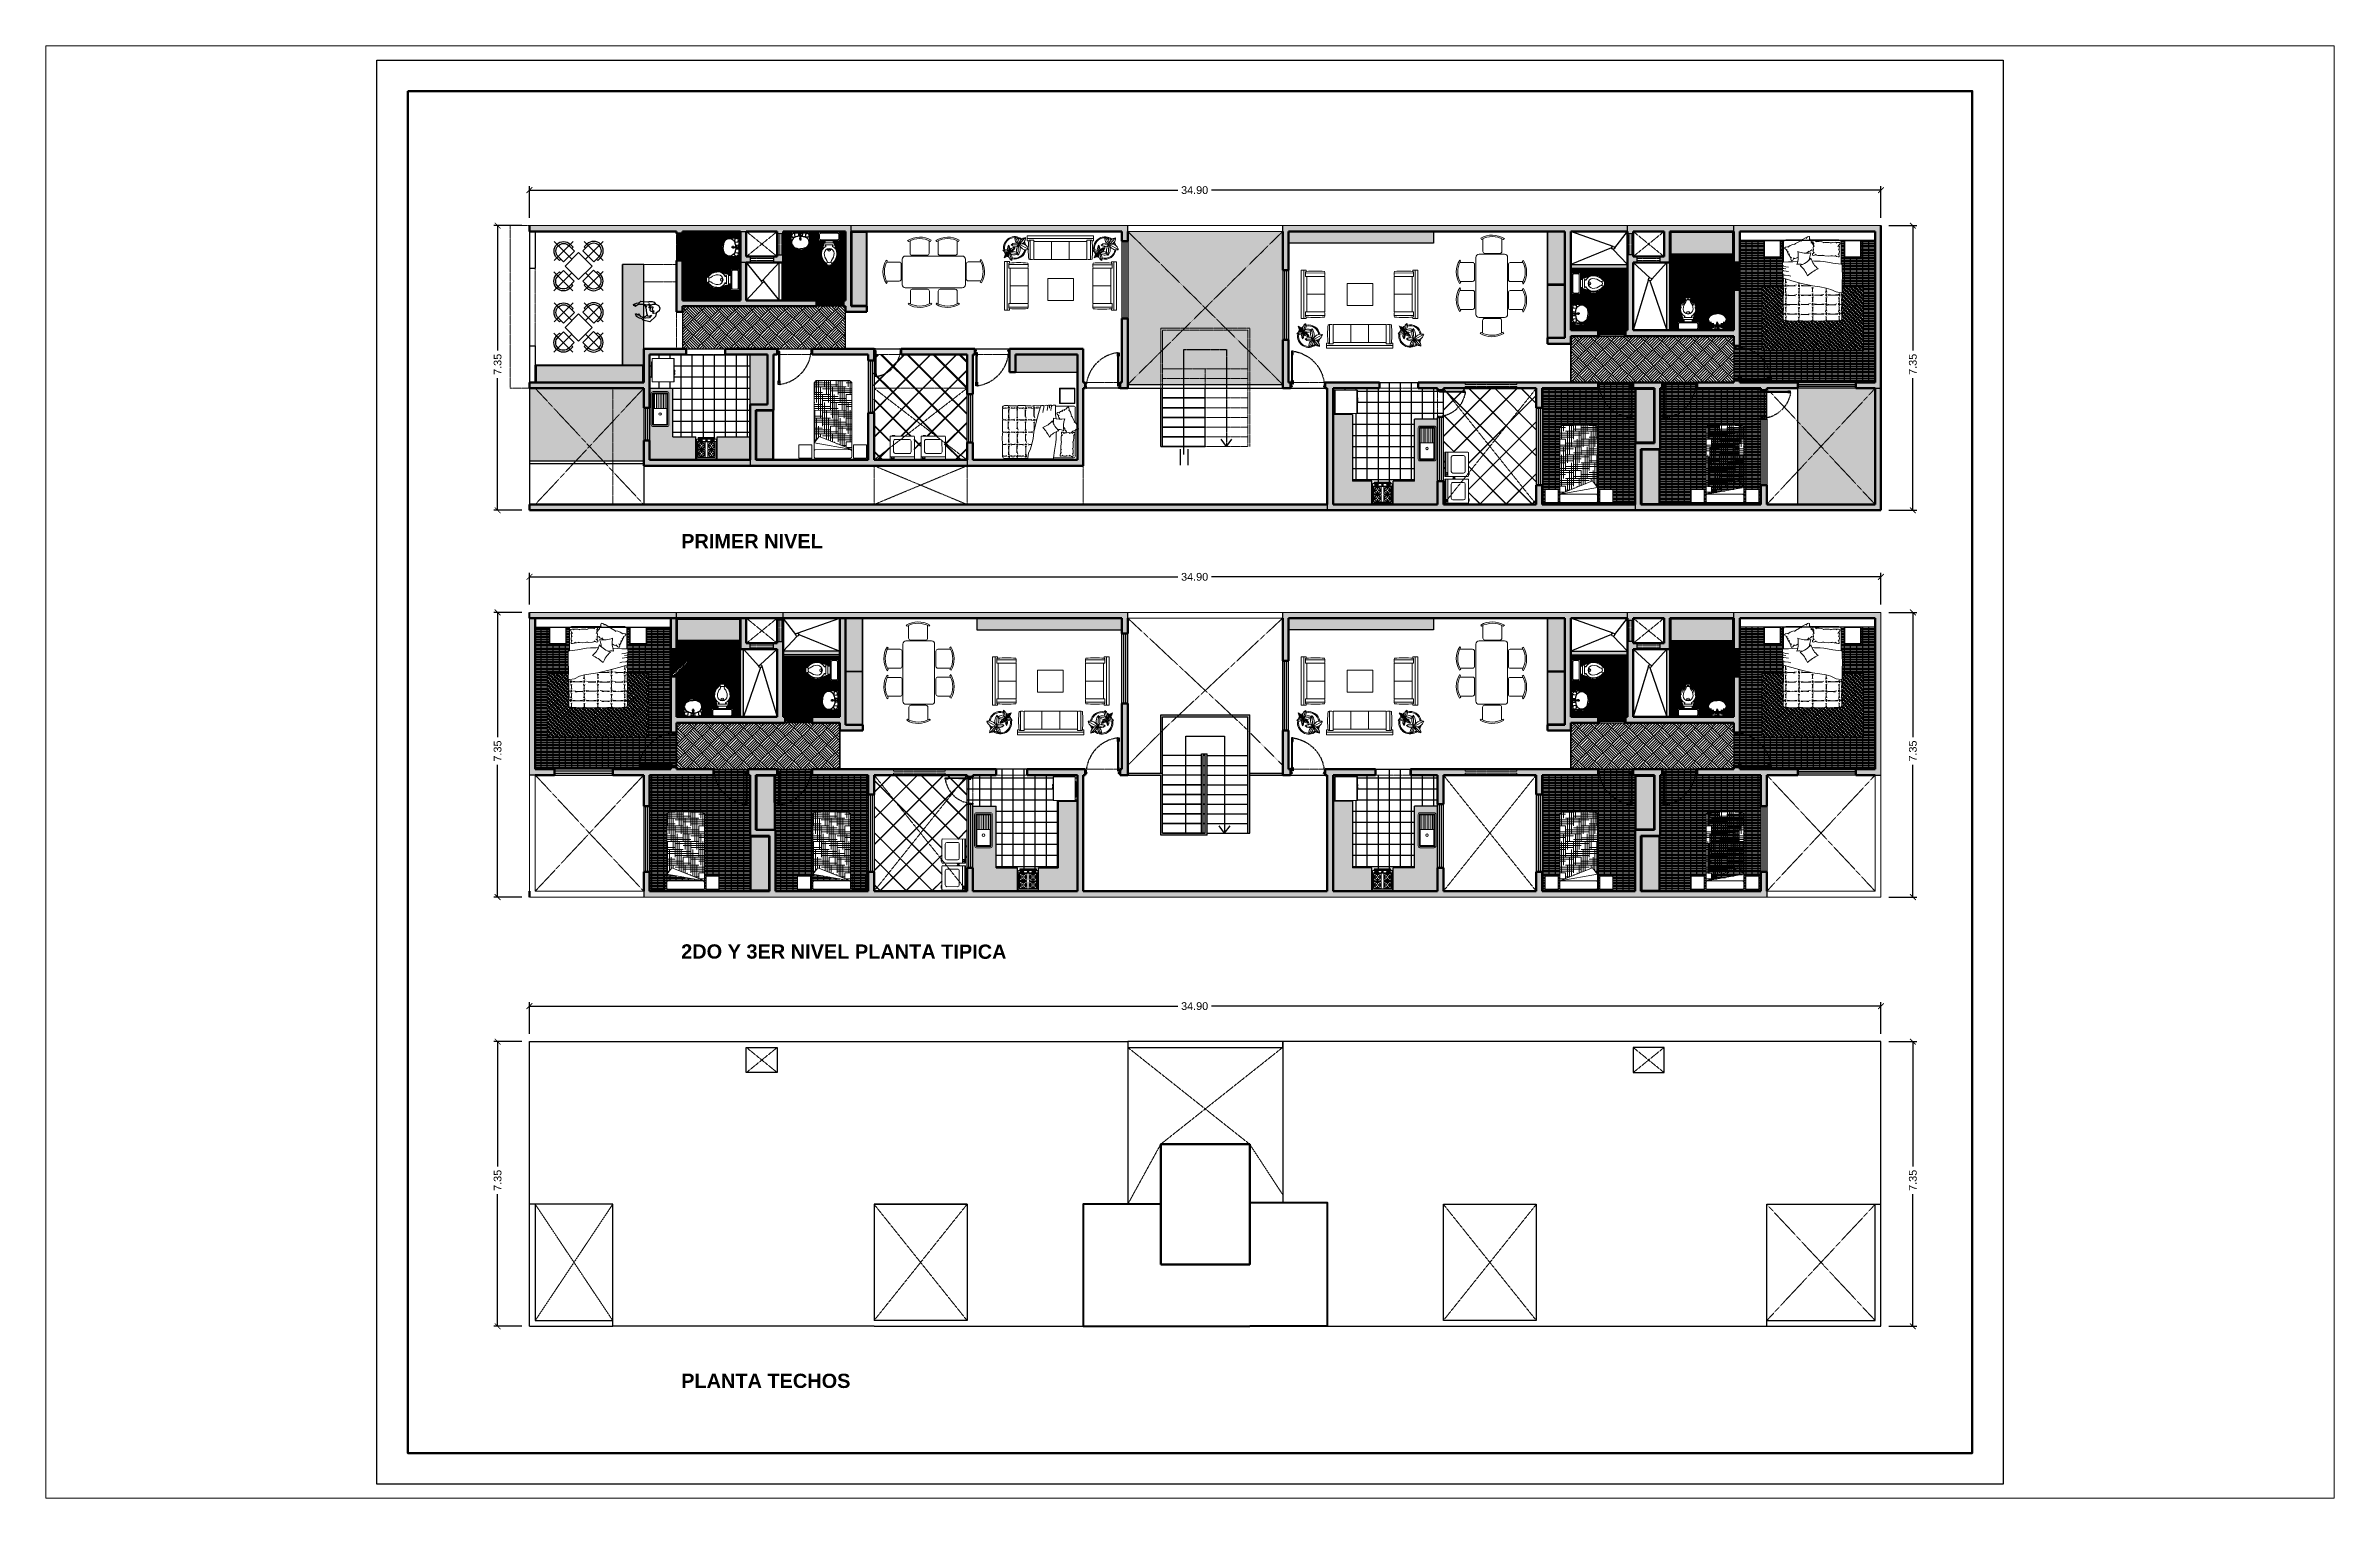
# Paper-space layout 'Layout1' of a CAD drawing. Header units: millimetres. Extents: x 40 to 364, y 26 to 231.
# The model-space entities are those that its viewports show. They can reach past a viewport. Long polylines and large blocks are cut down to what shows.
import ezdxf

# ---------------------------------------------------------------- set-up
doc = ezdxf.new("R2010")
doc.units = ezdxf.units.MM
doc.linetypes.add('DASHED2', pattern=[9.525, 6.35, -3.175])
doc.linetypes.add('HIDDEN', pattern=[0.375, 0.25, -0.125])
for name, color, linetype, lineweight in [('0.18', 141, 'Continuous', 18), ('01', 8, 'Continuous', 9), ('MEMBRETE', 2, 'Continuous', 18), ('MOBILARIO', 7, 'Continuous', 13), ('mori', 166, 'Continuous', 30), ('MOVI', 7, 'Continuous', 9), ('moviliario', 7, 'Continuous', 18), ('MUEBLES FIJOS', 134, 'Continuous', 9)]:
    doc.layers.add(name, color=color, linetype=linetype, lineweight=lineweight)
for name, color, linetype in [('1 proyeccion', 253, 'DASHED2'), ('1 puerta 0009', 242, 'Continuous'), ('1 puerta 002', 7, 'Continuous'), ('DIEN HOA', 111, 'Continuous'), ('EQUIPO', 7, 'Continuous'), ('HA', 8, 'Continuous'), ('Mobiliarios', 8, 'Continuous'), ('N_THAY18', 8, 'Continuous'), ('NOITHAT', 21, 'Continuous'), ('puerta madera', 36, 'Continuous'), ('THIET-BI', 21, 'Continuous')]:
    doc.layers.add(name, color=color, linetype=linetype)
doc.styles.add('ARIALNEG', font='arialbd.ttf')
doc.styles.add('COTAS', font='arial.ttf')
doc.dimstyles.new('COTAS_100', dxfattribs={"dimtxt": 0.2, "dimasz": 0.15, "dimexe": 0.1, "dimexo": 0.2, "dimgap": 0.1, "dimtad": 0, "dimrnd": 0.005, "dimzin": 4, "dimdsep": 46, "dimtxsty": 'COTAS', "dimblk": 'ARCHTICK', "dimcen": 0.2, "dimclrd": 256, "dimclre": 256, "dimclrt": 11, "dimadec": 0, "dimazin": 0, "dimtfac": 1, "dimtix": 1, "dimtofl": 0, "dimtmove": 0, "dimatfit": 3, "dimldrblk": 'ARCHTICK', "dimfxl": 1, "dimtolj": 1, "dimtzin": 0, "dimarcsym": 0})
pattern_1 = [(0, (947.19445, -205.14946), (0.0381, 0.0659911357), [0.009525, -0.066675]), (90, (947.19921, -205.149462), (-0.0381, 0.0659911357), [0.0047625, -0.1272197714]), (90, (947.200402, -205.149462), (-0.0381, 0.0659911357), [0.00381, -0.1281722714]), (90, (947.19802, -205.149462), (-0.0381, 0.0659911357), [0.00381, -0.1281722714]), (60, (947.20159, -205.14946), (-0.0381, 0.0659911357), [0.003048, -0.073152]), (120, (947.19683, -205.14946), (-0.0762, 3e-11), [0.003048, -0.073152])]
pattern_2 = [(0, (947.19445, -217.801595), (0, 0.03175), [])]
pattern_3 = [(0, (947.19445, -217.801595), (0, 0.0396875), []), (90, (947.19445, -217.8016), (-0.15875, 1e-17), [])]
pattern_4 = [(45, (947.19445, -205.14946), (-0.3367596, 0.3367596), []), (135, (947.19445, -205.14946), (-0.3367596, -0.3367596), [])]
pattern_5 = [(0, (947.19445, -205.149462), (0, 0.03175), [])]
pattern_6 = [(0, (947.19445, -227.786014), (0, 0.03175), [])]
pattern_7 = [(0, (947.19445, -227.786014), (0, 0.0396875), []), (90, (947.19445, -227.78601), (-0.15875, 1e-17), [])]
pattern_8 = [(0, (947.19445, -227.786), (0, 0.28575), []), (90, (947.19445, -227.786), (-0.28575, 2e-17), [])]
pattern_9 = [(135, (947.19445, -227.786), (-0.431052294, 3e-17), [0.3048, -0.3048]), (135, (947.23037, -227.7501), (-0.431052294, 3e-17), [0.3048, -0.3048]), (135, (947.2663, -227.71417), (-0.431052294, 3e-17), [0.3048, -0.3048]), (135, (947.3022, -227.67825), (-0.431052294, 3e-17), [0.3048, -0.3048]), (135, (947.33813, -227.64233), (-0.431052294, 3e-17), [0.3048, -0.3048]), (135, (947.37405, -227.6064), (-0.431052294, 3e-17), [0.3048, -0.3048]), (135, (947.40998, -227.5705), (-0.431052294, 3e-17), [0.3048, -0.3048]), (45, (946.97892, -227.5705), (0.431052294, -3e-17), [0.3048, -0.3048]), (45, (946.943, -227.53457), (0.431052294, -3e-17), [0.3048, -0.3048]), (45, (946.90708, -227.49865), (0.431052294, -3e-17), [0.3048, -0.3048]), (45, (946.87116, -227.46272), (0.431052294, -3e-17), [0.3048, -0.3048]), (45, (946.83524, -227.4268), (0.431052294, -3e-17), [0.3048, -0.3048]), (45, (946.79932, -227.39088), (0.431052294, -3e-17), [0.3048, -0.3048]), (45, (946.7634, -227.35496), (0.431052294, -3e-17), [0.3048, -0.3048])]
pattern_10 = [(45, (947.19445, -227.786014), (-0.0353553391, 0.0353553391), []), (45, (947.2297, -227.786014), (-0.0353553391, 0.0353553391), [0.05, -0.025])]

psp = doc.layouts.get("Layout1")

msp = doc.modelspace()

# ---------------------------------------------------------------- texts
at = {"layer": 'MEMBRETE', "ltscale": 2.5, "style": 'ARIALNEG'}
for s, p in [('PRIMER NIVEL', (3007.737, 893.709)), ('2DO Y 3ER NIVEL PLANTA TIPICA', (3007.737, 883.115)), ('PLANTA TECHOS', (3007.737, 872.032))]:
    msp.add_text(s, height=0.36812, rotation=359.9589, dxfattribs=at).set_placement(p)

# ---------------------------------------------------------------- blocks, each defined once
blk = doc.blocks.new('lavad')
at = {"layer": 'Mobiliarios', "color": 7, "lineweight": 0}
for p, q in [((-366.501, 16.961), (-366.5, 17.558)), ((-365.892, 17.575), (-366.483, 17.575)), ((-366.448, 17.575), (-366.448, 17.589)), ((-366.448, 17.589), (-366.384, 17.589)), ((-366.414, 17.171), (-366.413, 17.445)), ((-366.384, 17.589), (-366.384, 17.575)), ((-366.005, 17.488), (-366.37, 17.489)), ((-365.962, 17.17), (-365.962, 17.445)), ((-365.875, 16.96), (-365.875, 17.558)), ((-365.875, 17.04), (-366.501, 17.04)), ((-365.875, 16.984), (-366.501, 16.984)), ((-365.875, 16.96), (-366.501, 16.961)), ((-366.467, 17.014), (-366.467, 17.008)), ((-366.401, 17.014), (-366.401, 17.008)), ((-366.005, 17.127), (-366.37, 17.127))]:
    blk.add_line(p, q, dxfattribs=at)
for centre, radius, start, end in [((-366.483, 17.558), 0.0174, 89.96354, 179.96354), ((-366.37, 17.171), 0.0434, 179.96354, 269.96354), ((-366.37, 17.445), 0.0434, 89.96354, 179.96354), ((-366.005, 17.445), 0.0434, 359.96354, 89.96354), ((-366.005, 17.17), 0.0434, 269.96354, 359.96354), ((-365.892, 17.558), 0.0174, 359.96354, 89.96354)]:
    blk.add_arc(centre, radius, start, end, dxfattribs=at)
at = {"layer": 'Mobiliarios', "color": 7, "lineweight": 0, "extrusion": (0, 0, -1)}
blk.add_ellipse((-366.434, 17.014), major_axis=(-0.0334, 0), ratio=0.51079, dxfattribs=at)
blk.add_ellipse((-366.434, 17.008), major_axis=(-0.0334, 0), ratio=0.51079, start_param=3.141593, end_param=6.283185, dxfattribs=at)
blk = doc.blocks.new('p .9')
at = {"layer": '1 puerta 0009'}
h = blk.add_hatch(dxfattribs=at)
h.set_pattern_fill('_USER', color=256, scale=0.0049, angle=45, style=0, pattern_type=0)
h.set_pattern_definition([(45, (0, 0), (-0.003464823228, 0.003464823228), [])])
h.paths.add_polyline_path([(1148.931, 219.509), (1148.931, 219.464), (1148.947, 219.464), (1148.947, 220.225), (1148.931, 220.225), (1148.931, 220.18)])
at = {"layer": '1 proyeccion', "ltscale": 0.005}
blk.add_arc((1149.047, 219.339), 0.94, 97.90073, 177.83916, dxfattribs=at)
at = {"layer": '1 puerta 002'}
for p, q in [((1148.931, 220.18), (1148.931, 220.225)), ((1148.947, 220.225), (1148.931, 220.225)), ((1148.085, 219.419), (1148.108, 219.419)), ((1148.085, 219.352), (1148.085, 219.419)), ((1148.121, 219.352), (1148.085, 219.352)), ((1148.108, 219.419), (1148.108, 219.374)), ((1148.13, 219.374), (1148.108, 219.374)), ((1148.13, 219.374), (1148.13, 219.361)), ((1148.94, 219.374), (1148.94, 219.361)), ((1148.94, 219.374), (1148.963, 219.374)), ((1148.949, 219.352), (1148.985, 219.352)), ((1148.985, 219.419), (1148.963, 219.419)), ((1148.963, 219.419), (1148.963, 219.374)), ((1148.985, 219.352), (1148.985, 219.419))]:
    blk.add_line(p, q, dxfattribs=at)
blk.add_lwpolyline([(1148.931, 219.509), (1148.931, 220.18), (1148.918, 220.18), (1148.918, 220.27), (1148.961, 220.27), (1148.961, 220.18), (1148.947, 220.18)], dxfattribs=at)
blk.add_lwpolyline([(1148.947, 219.464), (1148.931, 219.464), (1148.931, 219.509), (1148.918, 219.509), (1148.918, 219.419), (1148.961, 219.419), (1148.961, 219.509), (1148.947, 219.509), (1148.947, 220.18), (1148.947, 220.225)], close=True, dxfattribs=at)
for centre, start, end in [((1148.121, 219.361), 270, 0), ((1148.949, 219.361), 180, 270)]:
    blk.add_arc(centre, 0.009, start, end, dxfattribs=at)
blk = doc.blocks.new('A$C1C4119E3')
at = {"layer": '0.18', "color": 7, "linetype": 'ByBlock'}
for p, q in [((0, 0.053), (0, 0.673)), ((0, 0.673), (0.669, 0.673)), ((0.131, 0.691), (0.578, 0.691)), ((0.131, 0.675), (0.131, 0.691)), ((0.131, 0.673), (0.578, 0.673)), ((0.578, 0.675), (0.578, 0.691)), ((0.669, 0.673), (0.669, 0.053)), ((0.669, 0.053), (0, 0.053)), ((0, 0.038), (0, 0.053)), ((0, 0.053), (0.266, 0.053)), ((0, 0.038), (0.266, 0.038)), ((0.216, 0.038), (0.266, 0.038)), ((0.216, 0.022), (0.216, 0.038)), ((0.216, 0.022), (0.266, 0.022)), ((0.266, 0.038), (0.266, 0.053)), ((0.266, 0.022), (0.266, 0.038)), ((0.288, 0.053), (0.669, 0.053)), ((0.288, 0.038), (0.288, 0.053)), ((0.288, 0.038), (0.669, 0.038)), ((0.288, 0.038), (0.338, 0.038)), ((0.288, 0.022), (0.288, 0.038)), ((0.288, 0.022), (0.338, 0.022)), ((0.338, 0.022), (0.338, 0.038)), ((0.669, 0.038), (0.669, 0.053))]:
    blk.add_line(p, q, dxfattribs=at)
blk = doc.blocks.new('_ArchTick')
at = {"color": 0, "linetype": 'ByBlock', "const_width": 0.15}
blk.add_lwpolyline([(-0.5, -0.5), (0.5, 0.5)], dxfattribs=at)
blk = doc.blocks.new('*D20')
at = {"layer": '01', "lineweight": -2, "transparency": 16777216}
for p, q in [((3038.919, 902.038), (3039.642, 902.038)), ((3039.542, 902.038), (3039.542, 898.817)), ((3039.542, 894.688), (3039.542, 898.097)), ((3038.919, 894.688), (3039.642, 894.688))]:
    blk.add_line(p, q, dxfattribs=at)
at = {"layer": 'Defpoints', "color": 0, "transparency": 16777216}
for p in [(3038.719, 902.038), (3038.719, 894.688), (3039.542, 894.688)]:
    blk.add_point(p, dxfattribs=at)
at = {"layer": '01', "lineweight": -2, "transparency": 16777216, "xscale": 0.15, "yscale": 0.15, "zscale": 0.15}
for p, rotation in [((3039.542, 902.038), 90), ((3039.542, 894.688), 270)]:
    blk.add_blockref('_ArchTick', p, dxfattribs=dict(at, rotation=rotation))
at = {"layer": '01', "color": 11, "transparency": 16777216, "insert": (3039.542, 898.457), "char_height": 0.2, "attachment_point": 5, "rotation": 90, "style": 'COTAS'}
blk.add_mtext('\\A1;7.35', dxfattribs=at)
blk = doc.blocks.new('*D21')
at = {"layer": '01', "lineweight": -2, "transparency": 16777216}
for p, q in [((3003.819, 902.238), (3003.819, 903.054)), ((3003.819, 902.954), (3020.559, 902.954)), ((3038.719, 902.954), (3021.433, 902.954)), ((3038.719, 902.238), (3038.719, 903.054))]:
    blk.add_line(p, q, dxfattribs=at)
at = {"layer": 'Defpoints', "color": 0, "transparency": 16777216}
for p in [(3038.719, 902.954), (3003.819, 902.038), (3038.719, 902.038)]:
    blk.add_point(p, dxfattribs=at)
at = {"layer": '01', "lineweight": -2, "transparency": 16777216, "xscale": 0.15, "yscale": 0.15, "zscale": 0.15, "rotation": 180}
blk.add_blockref('_ArchTick', (3003.819, 902.954), dxfattribs=at)
at = {"layer": '01', "lineweight": -2, "transparency": 16777216, "xscale": 0.15, "yscale": 0.15, "zscale": 0.15}
blk.add_blockref('_ArchTick', (3038.719, 902.954), dxfattribs=at)
at = {"layer": '01', "color": 11, "transparency": 16777216, "insert": (3020.996, 902.954), "char_height": 0.2, "attachment_point": 5, "style": 'COTAS'}
blk.add_mtext('\\A1;34.90', dxfattribs=at)
blk = doc.blocks.new('A$C09D155B0')
at = {"layer": 'MOVI', "color": 255}
for p, q in [((0, 1.746), (0, 1.612)), ((0, 1.612), (0, 1.59)), ((0, 1.583), (0.749, 1.281)), ((0, 0.048), (0, 1.583)), ((0, 1.583), (0.863, 1.427)), ((0.004, 1.581), (0, 1.581)), ((0.844, 1.775), (0.029, 1.775)), ((0.844, 1.583), (0.029, 1.583)), ((0.863, 1.755), (0.844, 1.775)), ((0.844, 1.583), (0.863, 1.602)), ((0.863, 1.755), (0.863, 1.602)), ((0.863, 1.602), (0.863, 1.427)), ((0.115, 1.536), (0, 1.536)), ((0.128, 1.401), (0, 1.401)), ((0.308, 1.356), (0, 1.356)), ((0.488, 1.312), (0, 1.312)), ((0.668, 1.267), (0, 1.267)), ((0.128, 1.132), (0, 1.132)), ((0.308, 1.087), (0, 1.087)), ((0.038, 0.682), (0.038, 1.401)), ((0.083, 0.502), (0.083, 1.222)), ((0.128, 1.401), (0.128, 1.531)), ((0.227, 1.491), (0.128, 1.491)), ((0.848, 1.222), (0.128, 1.222)), ((0.173, 1.222), (0.173, 1.513)), ((0.218, 1.042), (0.218, 1.495)), ((0.263, 0.862), (0.263, 1.477)), ((0.338, 1.446), (0.308, 1.446)), ((0.308, 0.682), (0.308, 1.401)), ((0.863, 1.177), (0.308, 1.177)), ((0.353, 0.502), (0.353, 1.222)), ((0.398, 1.401), (0.398, 1.422)), ((0.443, 1.222), (0.443, 1.404)), ((0.488, 1.042), (0.488, 1.386)), ((0.863, 1.132), (0.488, 1.132)), ((0.533, 0.862), (0.533, 1.368)), ((0.578, 0.682), (0.578, 1.35)), ((0.623, 0.502), (0.623, 1.222)), ((0.863, 1.087), (0.668, 1.087)), ((0.713, 1.222), (0.713, 1.295)), ((0.749, 1.281), (0.863, 1.427)), ((0.758, 1.042), (0.758, 1.292)), ((0.803, 0.862), (0.803, 1.349)), ((0.863, 1.356), (0.808, 1.356)), ((0.863, 1.401), (0.844, 1.401)), ((0.848, 0.682), (0.848, 1.401)), ((0.863, 1.312), (0.848, 1.312)), ((0.863, 1.427), (0.863, 0.048)), ((0.488, 1.042), (0, 1.042)), ((0.668, 0.997), (0, 0.997)), ((0.128, 0.862), (0, 0.862)), ((0.308, 0.817), (0, 0.817)), ((0.488, 0.772), (0, 0.772)), ((0.668, 0.727), (0, 0.727)), ((0.128, 0.592), (0, 0.592)), ((0.308, 0.547), (0, 0.547)), ((0.128, 0.322), (0.128, 1.042)), ((0.848, 0.952), (0.128, 0.952)), ((0.848, 0.682), (0.128, 0.682)), ((0.173, 0.142), (0.173, 0.862)), ((0.218, 0), (0.218, 0.682)), ((0.863, 0.907), (0.308, 0.907)), ((0.863, 0.637), (0.308, 0.637)), ((0.398, 0.322), (0.398, 1.042)), ((0.443, 0.142), (0.443, 0.862)), ((0.863, 0.862), (0.488, 0.862)), ((0.488, 0), (0.488, 0.682)), ((0.863, 0.592), (0.488, 0.592)), ((0.668, 0.322), (0.668, 1.042)), ((0.863, 0.817), (0.668, 0.817)), ((0.863, 0.547), (0.668, 0.547)), ((0.713, 0.142), (0.713, 0.862)), ((0.758, 0), (0.758, 0.682)), ((0.863, 1.042), (0.848, 1.042)), ((0.863, 0.772), (0.848, 0.772)), ((0.488, 0.502), (0, 0.502)), ((0.668, 0.457), (0, 0.457)), ((0.128, 0.322), (0, 0.322)), ((0.308, 0.277), (0, 0.277)), ((0.488, 0.232), (0, 0.232)), ((0.668, 0.187), (0, 0.187)), ((0.128, 0.053), (0, 0.053)), ((0.048, 0), (0, 0.048)), ((0.038, 0.01), (0.038, 0.322)), ((0.308, 0.008), (0.04, 0.008)), ((0.083, 0), (0.083, 0.142)), ((0.848, 0.412), (0.128, 0.412)), ((0.848, 0.142), (0.128, 0.142)), ((0.263, 0), (0.263, 0.502)), ((0.863, 0.367), (0.308, 0.367)), ((0.308, 0), (0.308, 0.322)), ((0.863, 0.097), (0.308, 0.097)), ((0.353, 0), (0.353, 0.142)), ((0.863, 0.322), (0.488, 0.322)), ((0.863, 0.053), (0.488, 0.053)), ((0.533, 0), (0.533, 0.502)), ((0.578, 0), (0.578, 0.322)), ((0.623, 0), (0.623, 0.142)), ((0.863, 0.277), (0.668, 0.277)), ((0.823, 0.008), (0.668, 0.008)), ((0.803, 0), (0.803, 0.502)), ((0.863, 0.048), (0.815, 0)), ((0.863, 0.502), (0.848, 0.502)), ((0.848, 0.032), (0.848, 0.322)), ((0.863, 0.232), (0.848, 0.232)), ((0.815, 0), (0.048, 0))]:
    blk.add_line(p, q, dxfattribs=at)
for points in [[(-0.041, 1.775), (-0.341, 1.775), (-0.341, 1.475), (-0.041, 1.475)], [(0.913, 1.775), (1.213, 1.775), (1.213, 1.475), (0.913, 1.475)]]:
    blk.add_lwpolyline(points, close=True, dxfattribs=at)
for centre, start, end in [((0.029, 1.746), 90.3714, 179.8873), ((0.029, 1.612), 180, 270)]:
    blk.add_arc(centre, 0.0288, start, end, dxfattribs=at)
blk = doc.blocks.new('A$C1F23456F')
for p, q in [((1.166, 1.796), (1.166, 2.296)), ((1.166, 2.296), (2.666, 2.296)), ((2.666, 2.296), (2.666, -0.089)), ((1.171, 0.411), (1.171, -0.089)), ((1.171, -0.089), (2.666, -0.089))]:
    blk.add_line(p, q)
at = {"layer": 'MOVI'}
for p, q in [((0.074, 1.346), (0.074, 1.735)), ((0.508, 1.785), (0.124, 1.785)), ((0.443, 1.645), (0.439, 1.647)), ((0.508, 1.785), (0.594, 1.785)), ((0.594, 1.785), (0.591, 1.796)), ((0.677, 1.803), (0.692, 1.786)), ((0.692, 1.786), (0.706, 1.735)), ((0.706, 1.735), (0.713, 1.668)), ((0.744, 1.789), (0.753, 1.804)), ((0.752, 1.73), (0.744, 1.789)), ((0.753, 1.804), (0.77, 1.806)), ((0.77, 1.806), (0.791, 1.8)), ((0.791, 1.8), (0.796, 1.78)), ((0.796, 1.78), (0.813, 1.672)), ((0.899, 1.784), (0.898, 1.749)), ((0.898, 1.749), (0.911, 1.667)), ((0.906, 1.802), (0.899, 1.784)), ((0.923, 1.795), (0.906, 1.802)), ((0.911, 1.667), (0.922, 1.616)), ((0.978, 1.785), (0.978, 1.796)), ((0.978, 1.782), (0.978, 1.782)), ((1.09, 1.795), (1.132, 1.796)), ((1.166, 1.796), (1.204, 1.786)), ((1.299, 1.787), (1.336, 1.787)), ((1.549, 1.796), (1.569, 1.796)), ((1.604, 1.791), (1.615, 1.791)), ((1.778, 1.794), (1.803, 1.796)), ((1.826, 1.796), (1.924, 1.796)), ((1.974, 1.74), (1.974, 1.746)), ((1.974, 1.708), (1.974, 1.676)), ((0.018, 1.241), (0.027, 1.273)), ((0.018, 1.241), (0.04, 1.254)), ((0.027, 1.273), (0.064, 1.338)), ((0.052, 1.176), (0.079, 1.151)), ((0.064, 1.338), (0.105, 1.375)), ((0.074, 0.485), (0.074, 1.155)), ((0.079, 1.151), (0.114, 1.14)), ((0.114, 1.14), (0.152, 1.117)), ((0.309, 1.084), (0.305, 1.084)), ((0.382, 1.084), (0.378, 1.084)), ((0.498, 1.177), (0.547, 1.183)), ((0.571, 1.061), (0.567, 1.118)), ((1.974, 1.464), (1.974, 1.451)), ((1.974, 1.421), (1.974, 1.371)), ((1.974, 1.145), (1.974, 1.123)), ((0.575, 0.927), (0.571, 1.061)), ((1.974, 0.816), (1.974, 0.789)), ((1.974, 0.774), (1.974, 0.753)), ((0.642, 0.435), (0.124, 0.435)), ((0.642, 0.42), (0.642, 0.435)), ((1.312, 0.435), (1.312, 0.42)), ((1.354, 0.42), (1.312, 0.42)), ((1.43, 0.42), (1.375, 0.42)), ((1.574, 0.42), (1.527, 0.42)), ((1.623, 0.42), (1.601, 0.42)), ((1.783, 0.42), (1.762, 0.42)), ((1.85, 0.42), (1.826, 0.42)), ((1.974, 0.524), (1.974, 0.49))]:
    blk.add_line(p, q, dxfattribs=at)
for points in [[(0.084, 1.849), (0.084, 2.249), (0.484, 2.249), (0.484, 1.849)], [(0.097, 1.862), (0.097, 2.236), (0.471, 2.236), (0.471, 1.862)], [(0.084, -0.038), (0.084, 0.362), (0.484, 0.362), (0.484, -0.038)], [(0.097, -0.025), (0.097, 0.349), (0.471, 0.349), (0.471, -0.025)]]:
    blk.add_lwpolyline(points, close=True, dxfattribs=at)
for points in [[(0.173, 1.515), (0.182, 1.568), (0.205, 1.627), (0.241, 1.687)], [(0.305, 1.704), (0.301, 1.72), (0.286, 1.745), (0.26, 1.762), (0.243, 1.74), (0.238, 1.704), (0.243, 1.672)], [(0.365, 1.667), (0.349, 1.691), (0.316, 1.715), (0.301, 1.72)], [(0.441, 1.646), (0.403, 1.677), (0.364, 1.689), (0.349, 1.691)], [(0.505, 1.609), (0.465, 1.639), (0.423, 1.651), (0.401, 1.647)], [(0.496, 1.536), (0.521, 1.551), (0.549, 1.571), (0.561, 1.602), (0.528, 1.618), (0.493, 1.605), (0.48, 1.595)], [(0.576, 1.452), (0.588, 1.566), (0.591, 1.666), (0.594, 1.785)], [(0.591, 1.796), (0.593, 1.801), (0.6, 1.808), (0.632, 1.81), (0.653, 1.811)], [(0.653, 1.811), (0.677, 1.803)], [(0.687, 1.792), (0.692, 1.803), (0.704, 1.811), (0.73, 1.808), (0.744, 1.789)], [(0.793, 1.789), (0.803, 1.8), (0.828, 1.806), (0.859, 1.804), (0.883, 1.791), (0.899, 1.784)], [(0.978, 1.782), (0.977, 1.789), (0.971, 1.792), (0.96, 1.796), (0.923, 1.795)], [(1.09, 1.795), (1.017, 1.787), (0.978, 1.796)], [(1.312, 0.435), (1.296, 0.553), (1.24, 0.673), (1.205, 0.788), (1.178, 0.935), (1.155, 1.102), (1.096, 1.363), (1.034, 1.593), (0.99, 1.737), (0.978, 1.785)], [(1.142, 1.754), (1.145, 1.744), (1.14, 1.736), (1.117, 1.726)], [(1.141, 1.718), (1.143, 1.726), (1.139, 1.737), (1.122, 1.747)], [(1.166, 1.796), (1.158, 1.781), (1.154, 1.767), (1.145, 1.788), (1.132, 1.796)], [(1.155, 1.715), (1.152, 1.724), (1.156, 1.731), (1.176, 1.735)], [(1.158, 1.752), (1.153, 1.74), (1.156, 1.731), (1.181, 1.724)], [(1.299, 1.787), (1.237, 1.789), (1.204, 1.786)], [(1.36, 1.75), (1.363, 1.74), (1.358, 1.732), (1.335, 1.722)], [(1.549, 1.796), (1.441, 1.795), (1.379, 1.798), (1.374, 1.788), (1.371, 1.775), (1.361, 1.788), (1.336, 1.787)], [(1.359, 1.714), (1.361, 1.722), (1.357, 1.732), (1.34, 1.743)], [(1.376, 1.748), (1.37, 1.736), (1.374, 1.727), (1.399, 1.72)], [(1.373, 1.711), (1.37, 1.719), (1.374, 1.727), (1.394, 1.731)], [(1.578, 1.755), (1.581, 1.745), (1.576, 1.737), (1.553, 1.727)], [(1.577, 1.718), (1.579, 1.727), (1.575, 1.737), (1.558, 1.748)], [(1.604, 1.791), (1.595, 1.78), (1.588, 1.767), (1.583, 1.785), (1.569, 1.796)], [(1.592, 1.716), (1.588, 1.724), (1.592, 1.732), (1.612, 1.735)], [(1.595, 1.753), (1.589, 1.741), (1.592, 1.732), (1.618, 1.725)], [(1.778, 1.794), (1.703, 1.789), (1.615, 1.791)], [(1.807, 1.76), (1.81, 1.749), (1.805, 1.742), (1.782, 1.732)], [(1.806, 1.723), (1.808, 1.732), (1.805, 1.742), (1.788, 1.753)], [(1.826, 1.796), (1.82, 1.779), (1.815, 1.769), (1.811, 1.782), (1.803, 1.796)], [(1.824, 1.757), (1.818, 1.746), (1.821, 1.737), (1.847, 1.73)], [(1.821, 1.721), (1.818, 1.729), (1.821, 1.737), (1.842, 1.74)], [(1.974, 1.708), (1.956, 1.732), (1.955, 1.735), (1.974, 1.74)], [(1.974, 1.464), (1.978, 1.57), (1.974, 1.676)], [(0.018, 1.241), (0.001, 1.219), (-0.007, 1.194), (-0.003, 1.178), (0.021, 1.173), (0.052, 1.176), (0.072, 1.178)], [(0.084, 1.356), (0.11, 1.41), (0.161, 1.503), (0.185, 1.528)], [(0.16, 1.068), (0.149, 1.08), (0.124, 1.095), (0.093, 1.097), (0.089, 1.069), (0.102, 1.035), (0.122, 1.009)], [(0.141, 1.142), (0.152, 1.117), (0.177, 1.095), (0.21, 1.079)], [(0.232, 1.065), (0.205, 1.078), (0.165, 1.083), (0.149, 1.08)], [(0.307, 1.084), (0.259, 1.092), (0.22, 1.084), (0.205, 1.078)], [(0.31, 1.084), (0.314, 1.099), (0.303, 1.139)], [(0.381, 1.084), (0.332, 1.089), (0.307, 1.084)], [(0.309, 1.119), (0.333, 1.15), (0.364, 1.218)], [(0.337, 1.195), (0.364, 1.218), (0.386, 1.252)], [(0.409, 1.016), (0.424, 1.04), (0.439, 1.072), (0.433, 1.105), (0.397, 1.102), (0.373, 1.074), (0.367, 1.059)], [(0.479, 1.44), (0.505, 1.488), (0.521, 1.551)], [(1.142, 1.444), (1.145, 1.433), (1.14, 1.425), (1.117, 1.415)], [(1.141, 1.407), (1.143, 1.415), (1.139, 1.426), (1.122, 1.437)], [(1.155, 1.405), (1.152, 1.413), (1.156, 1.421), (1.176, 1.424)], [(1.158, 1.441), (1.153, 1.43), (1.156, 1.421), (1.181, 1.414)], [(1.36, 1.444), (1.363, 1.433), (1.358, 1.425), (1.335, 1.415)], [(1.36, 1.122), (1.363, 1.112), (1.358, 1.104), (1.335, 1.094)], [(1.359, 1.407), (1.361, 1.415), (1.357, 1.426), (1.34, 1.437)], [(1.359, 1.085), (1.361, 1.094), (1.357, 1.104), (1.34, 1.115)], [(1.376, 1.441), (1.37, 1.43), (1.374, 1.421), (1.399, 1.414)], [(1.373, 1.405), (1.37, 1.413), (1.374, 1.421), (1.394, 1.424)], [(1.376, 1.12), (1.37, 1.108), (1.374, 1.099), (1.399, 1.092)], [(1.373, 1.083), (1.37, 1.091), (1.374, 1.099), (1.394, 1.103)], [(1.577, 1.122), (1.58, 1.112), (1.575, 1.104), (1.552, 1.094)], [(1.578, 1.444), (1.581, 1.433), (1.576, 1.425), (1.553, 1.415)], [(1.576, 1.085), (1.578, 1.094), (1.574, 1.104), (1.557, 1.115)], [(1.577, 1.407), (1.579, 1.415), (1.575, 1.426), (1.558, 1.437)], [(1.591, 1.083), (1.587, 1.091), (1.591, 1.099), (1.611, 1.103)], [(1.592, 1.405), (1.588, 1.413), (1.592, 1.421), (1.612, 1.424)], [(1.594, 1.12), (1.588, 1.108), (1.591, 1.099), (1.617, 1.092)], [(1.595, 1.441), (1.589, 1.43), (1.592, 1.421), (1.618, 1.414)], [(1.807, 1.444), (1.81, 1.433), (1.805, 1.425), (1.782, 1.415)], [(1.808, 1.122), (1.811, 1.112), (1.806, 1.104), (1.783, 1.094)], [(1.806, 1.407), (1.808, 1.415), (1.805, 1.426), (1.788, 1.437)], [(1.807, 1.085), (1.809, 1.094), (1.806, 1.104), (1.788, 1.115)], [(1.824, 1.441), (1.818, 1.43), (1.821, 1.421), (1.847, 1.414)], [(1.821, 1.405), (1.818, 1.413), (1.821, 1.421), (1.842, 1.424)], [(1.822, 1.083), (1.818, 1.091), (1.822, 1.099), (1.843, 1.103)], [(1.825, 1.12), (1.819, 1.108), (1.822, 1.099), (1.848, 1.092)], [(1.974, 1.421), (1.961, 1.424), (1.96, 1.429), (1.974, 1.451)], [(1.974, 0.816), (1.979, 0.94), (1.974, 1.077), (1.962, 1.098), (1.96, 1.106), (1.974, 1.123)], [(1.974, 1.145), (1.978, 1.225), (1.972, 1.329), (1.974, 1.371)], [(0.138, 0.839), (0.12, 0.889), (0.111, 0.952), (0.113, 1.022)], [(0.137, 0.524), (0.13, 0.556), (0.131, 0.631), (0.147, 0.683)], [(0.139, 0.657), (0.134, 0.717), (0.133, 0.822), (0.142, 0.856)], [(0.137, 0.524), (0.15, 0.546)], [(0.397, 0.503), (0.414, 0.486), (0.446, 0.477), (0.471, 0.476), (0.473, 0.506), (0.465, 0.545), (0.436, 0.575)], [(0.439, 0.838), (0.443, 0.887), (0.441, 0.978), (0.424, 1.04)], [(0.438, 0.64), (0.45, 0.674), (0.454, 0.732), (0.447, 0.812), (0.431, 0.862)], [(0.451, 0.56), (0.457, 0.6), (0.45, 0.674)], [(0.642, 0.435), (0.618, 0.627), (0.579, 0.839), (0.575, 0.927)], [(1.36, 0.802), (1.363, 0.792), (1.358, 0.784), (1.335, 0.774)], [(1.359, 0.766), (1.361, 0.774), (1.357, 0.785), (1.34, 0.795)], [(1.376, 0.8), (1.37, 0.788), (1.374, 0.779), (1.399, 0.772)], [(1.373, 0.763), (1.37, 0.772), (1.374, 0.779), (1.394, 0.783)], [(1.578, 0.802), (1.581, 0.792), (1.576, 0.784), (1.553, 0.774)], [(1.577, 0.766), (1.579, 0.774), (1.575, 0.785), (1.558, 0.795)], [(1.592, 0.763), (1.588, 0.772), (1.592, 0.779), (1.612, 0.783)], [(1.595, 0.8), (1.589, 0.788), (1.592, 0.779), (1.618, 0.772)], [(1.798, 0.802), (1.801, 0.792), (1.796, 0.784), (1.773, 0.774)], [(1.797, 0.766), (1.799, 0.774), (1.795, 0.785), (1.778, 0.795)], [(1.812, 0.763), (1.808, 0.772), (1.812, 0.779), (1.832, 0.783)], [(1.815, 0.8), (1.809, 0.788), (1.812, 0.779), (1.838, 0.772)], [(1.974, 0.524), (1.97, 0.593), (1.976, 0.716), (1.974, 0.753)], [(0.137, 0.524), (0.133, 0.496), (0.138, 0.471), (0.15, 0.459), (0.173, 0.466), (0.2, 0.484), (0.233, 0.508)], [(0.2, 0.484), (0.235, 0.475), (0.271, 0.483), (0.314, 0.482)], [(0.293, 0.498), (0.314, 0.482), (0.348, 0.474), (0.384, 0.477), (0.414, 0.486)], [(0.642, 0.42), (0.649, 0.411), (0.661, 0.408), (0.767, 0.409), (0.899, 0.405), (1.087, 0.412), (1.297, 0.409), (1.311, 0.412), (1.312, 0.42)], [(1.36, 0.492), (1.363, 0.481), (1.358, 0.473), (1.335, 0.463)], [(1.359, 0.455), (1.361, 0.463), (1.357, 0.474), (1.34, 0.485)], [(1.354, 0.42), (1.365, 0.431), (1.375, 0.42)], [(1.376, 0.489), (1.37, 0.478), (1.374, 0.469), (1.399, 0.462)], [(1.373, 0.453), (1.37, 0.461), (1.374, 0.469), (1.394, 0.472)], [(1.43, 0.42), (1.487, 0.425), (1.527, 0.42)], [(1.578, 0.501), (1.581, 0.491), (1.576, 0.483), (1.553, 0.473)], [(1.577, 0.464), (1.579, 0.473), (1.575, 0.483), (1.558, 0.494)], [(1.574, 0.42), (1.579, 0.434), (1.589, 0.45), (1.592, 0.431), (1.601, 0.42)], [(1.592, 0.462), (1.588, 0.47), (1.592, 0.478), (1.612, 0.482)], [(1.595, 0.499), (1.589, 0.487), (1.592, 0.478), (1.618, 0.471)], [(1.623, 0.42), (1.671, 0.427), (1.734, 0.427), (1.762, 0.42)], [(1.798, 0.492), (1.801, 0.482), (1.796, 0.474), (1.773, 0.464)], [(1.797, 0.456), (1.799, 0.464), (1.795, 0.475), (1.778, 0.485)], [(1.783, 0.42), (1.793, 0.428), (1.804, 0.443), (1.811, 0.425), (1.826, 0.42)], [(1.812, 0.453), (1.808, 0.462), (1.812, 0.469), (1.832, 0.473)], [(1.815, 0.49), (1.809, 0.478), (1.812, 0.469), (1.838, 0.462)], [(1.85, 0.42), (1.89, 0.419), (1.924, 0.42)], [(1.973, 0.465), (1.964, 0.476), (1.956, 0.479), (1.965, 0.482), (1.974, 0.49)]]:
    blk.add_lwpolyline(points, dxfattribs=at)
for centre, radius, start, end in [((0.124, 1.735), 0.05, 90, 180), ((1.028, 1.946), 0.21, 259.5069, 289.7293), ((1.02, 1.61), 0.126, 60.0061, 102.9891), ((0.789, 1.601), 0.363, 340.4133, 15.151), ((2.332, 1.619), 1.179, 176.0351, 185.0058), ((1.269, 1.589), 0.147, 72.6443, 116.1603), ((1.261, 1.858), 0.122, 242.7511, 291.5194), ((1.014, 1.593), 0.363, 340.4133, 15.151), ((2.557, 1.611), 1.179, 176.0351, 185.0058), ((1.492, 1.583), 0.147, 72.6443, 116.1603), ((1.485, 1.852), 0.122, 242.7511, 291.5194), ((0.974, 1.591), 0.619, 348.3524, 10.5874), ((2.678, 1.571), 1.086, 173.3254, 185.5842), ((1.711, 1.586), 0.147, 72.6443, 116.1603), ((1.704, 1.855), 0.122, 242.7511, 291.5194), ((1.194, 1.589), 0.619, 348.3524, 10.5874), ((2.899, 1.569), 1.086, 173.3254, 185.5842), ((1.939, 1.586), 0.147, 83.4506, 116.1603), ((1.932, 1.855), 0.122, 242.7511, 281.1853), ((1.924, 1.746), 0.05, 0, 90), ((0.456, 2.023), 0.584, 259.3472, 289.0941), ((-0.196, 1.243), 0.582, 350.0746, 20.841), ((0.568, 0.709), 0.473, 98.4232, 113.6724), ((0.121, 1.58), 0.582, 310.9956, 341.762), ((0.377, 0.685), 0.473, 37.5937, 74.5934), ((1.61, 1.413), 0.965, 176.5284, 184.689), ((1.119, 1.775), 0.584, 220.2682, 250.0151), ((1.63, 0.574), 0.965, 137.4494, 155.5579), ((1.049, 1.544), 0.122, 284.2398, 291.5194), ((1.057, 1.275), 0.147, 72.6443, 80.615), ((0.53, 1.26), 0.619, 351.0364, 10.5874), ((2.234, 1.241), 1.086, 173.3254, 185.5842), ((1.255, 0.958), 0.147, 72.6443, 116.1603), ((1.248, 1.227), 0.122, 242.7511, 291.5194), ((1.269, 1.275), 0.147, 72.6443, 116.1603), ((1.261, 1.544), 0.122, 242.7511, 291.5194), ((0.755, 1.268), 0.619, 348.3524, 10.5874), ((2.46, 1.249), 1.086, 173.3254, 185.5842), ((1.469, 1.631), 0.21, 253.9853, 289.7293), ((1.484, 0.955), 0.147, 72.6443, 116.1603), ((1.461, 1.295), 0.126, 60.0061, 108.9919), ((1.477, 1.224), 0.122, 242.7511, 291.5194), ((1.228, 1.277), 0.363, 340.4133, 15.151), ((2.771, 1.296), 1.179, 176.0351, 185.0058), ((1.711, 0.954), 0.147, 72.6443, 116.1603), ((1.704, 1.223), 0.122, 242.7511, 291.5194), ((1.72, 1.278), 0.147, 72.6443, 116.1603), ((1.713, 1.547), 0.122, 242.7511, 291.5194), ((1.463, 1.279), 0.363, 340.4133, 15.151), ((3.006, 1.298), 1.179, 176.0351, 185.0058), ((1.933, 0.954), 0.147, 78.8205, 116.1603), ((1.926, 1.223), 0.122, 242.7511, 286.1313), ((1.939, 1.278), 0.147, 81.4985, 116.1603), ((1.932, 1.547), 0.122, 242.7511, 283.3336), ((1.242, 0.994), 0.21, 259.9188, 289.7293), ((1.234, 0.658), 0.126, 60.0061, 102.3194), ((1.01, 0.959), 0.363, 340.4133, 15.151), ((0.748, 0.629), 0.619, 348.3524, 10.5874), ((2.453, 0.61), 1.086, 173.3254, 185.5842), ((2.553, 0.977), 1.179, 176.0351, 185.0058), ((1.492, 0.634), 0.147, 72.6443, 116.1603), ((1.485, 0.904), 0.122, 242.7511, 291.5194), ((0.969, 0.955), 0.619, 348.3524, 10.5874), ((1.235, 0.652), 0.363, 340.4133, 15.151), ((2.674, 0.935), 1.086, 173.3254, 185.5842), ((2.778, 0.67), 1.179, 176.0351, 185.0058), ((1.691, 0.995), 0.21, 253.9853, 289.7293), ((1.683, 0.658), 0.126, 60.0061, 108.9919), ((1.194, 0.957), 0.619, 348.3524, 10.5874), ((1.194, 0.634), 0.619, 348.3524, 10.5874), ((2.899, 0.938), 1.086, 173.3254, 185.5842), ((2.899, 0.615), 1.086, 173.3254, 185.5842), ((1.93, 0.995), 0.21, 253.9853, 281.9955), ((1.922, 0.658), 0.126, 65.8404, 108.9919), ((0.124, 0.485), 0.05, 180, 270), ((1.492, 0.334), 0.147, 72.6443, 116.1603), ((1.485, 0.603), 0.122, 242.7511, 291.5194), ((1.691, 0.691), 0.21, 253.9853, 289.7293), ((1.683, 0.355), 0.126, 60.0061, 108.9919), ((1.919, 0.691), 0.21, 253.9853, 284.5806), ((1.911, 0.355), 0.126, 60.2048, 108.9919), ((1.924, 0.47), 0.05, 270, 353.4836)]:
    blk.add_arc(centre, radius, start, end, dxfattribs=at)
blk = doc.blocks.new('taza y tanque bajo')
at = {"layer": 'MUEBLES FIJOS', "color": 7, "lineweight": 0}
for p, q in [((0.095, -0.25), (-0.095, -0.25)), ((-0.08, -0.305), (-0.077, -0.305)), ((-0.08, -0.307), (-0.077, -0.307)), ((0.08, -0.305), (0.077, -0.305)), ((0.08, -0.307), (0.077, -0.307))]:
    blk.add_line(p, q, dxfattribs=at)
for points in [[(-0.225, 0, 0.414214), (-0.25, -0.025), (-0.25, -0.175, 0.414214), (-0.225, -0.2), (0.225, -0.2, 0.414214), (0.25, -0.175), (0.25, -0.025, 0.414214), (0.225, 0)], [(-0.225, -0.05, -0.414214), (-0.2, -0.025), (0.2, -0.025, -0.414214), (0.225, -0.05), (0.225, -0.15, -0.414214), (0.2, -0.175), (0, -0.175), (-0.2, -0.175, -0.414214), (-0.225, -0.15)], [(-0.077, -0.298), (-0.077, -0.332, 0.290987), (-0.181, -0.496, 0.226314), (-0.068, -0.733, 0.553968), (-0.052, -0.728), (-0.047, -0.698, 0.219171), (-0.054, -0.664, -0.176769), (-0.115, -0.496, -1), (0.115, -0.496, -0.176769), (0.054, -0.664, 0.219171), (0.047, -0.698), (0.052, -0.728, 0.553968), (0.068, -0.733, 0.226314), (0.181, -0.496, 0.290987), (0.077, -0.332), (0.077, -0.298)], [(-0.039, -0.405, 0.397359), (0, -0.442, 0.400132), (0.039, -0.405, 0.053149)]]:
    blk.add_lwpolyline(points, format="xyb", close=True, dxfattribs=at)
for points in [[(-0.195, -0.204), (-0.175, -0.204), (-0.175, -0.224), (-0.235, -0.224), (-0.235, -0.218), (-0.195, -0.214)], [(-0.08, -0.314), (-0.095, -0.314), (-0.095, -0.297), (-0.08, -0.297)], [(0.08, -0.314), (0.095, -0.314), (0.095, -0.297), (0.08, -0.297)]]:
    blk.add_lwpolyline(points, close=True, dxfattribs=at)
for points in [[(0.095, -0.2), (0.095, -0.25), (0.119, -0.25, 0.090297), (0.172, -0.412, -0.081724), (0.186, -0.441, -0.073017), (0.195, -0.5, -0.195353), (0.103, -0.727, -0.199209), (0, -0.77, -0.199209), (-0.103, -0.727, -0.195353), (-0.195, -0.5, -0.073017), (-0.186, -0.441, -0.081724), (-0.172, -0.412, 0.090297), (-0.119, -0.25), (-0.095, -0.25), (-0.095, -0.2)], [(-0.047, -0.698, 0.188903), (0, -0.716, 0.188903), (0.047, -0.698)]]:
    blk.add_lwpolyline(points, format="xyb", dxfattribs=at)
blk = doc.blocks.new('A$C0BF10A01')
at = {"layer": 'THIET-BI', "color": 254}
for p, q in [((266, 310), (235, 310)), ((235, 310), (299, 310)), ((252, 399), (260, 332)), ((260, 332), (263, 402)), ((263, 402), (267, 402)), ((270, 402), (265, 402)), ((266, 268), (266, 346)), ((266, 270), (266, 343)), ((266, 310), (266, 270)), ((266, 310), (266, 268)), ((273, 332), (270, 402)), ((281, 399), (273, 332))]:
    blk.add_line(p, q, dxfattribs=at)
blk.add_lwpolyline([(531, 209, 0.104931), (491, 479), (41, 479, 0.104931), (1, 209, 0.789862)], format="xyb", close=True, dxfattribs=at)
for points in [[(39, 405, 0.07626), (21, 212, 0.784399), (511, 212, 0.098754)], [(53, 380, 0.714157), (52, 357, 0.14855), (112, 351, -0.307941), (123, 346, 0.108948)], [(266, 380, 0.000185), (266, 380, 0.070372), (172, 367, 0.082088), (99, 332, 0.036954), (78, 315, 0.134876)], [(78, 117, 0.036954), (99, 100, 0.082088), (172, 65, 0.070372), (266, 52, 0.070372)], [(134, 351), (126, 421, 0.459808), (92, 444, 0.64626)], [(421, 459), (111, 459, 0.098754)], [(266, 451), (220, 445, 0.368294), (215, 440), (221, 393, 0.407548), (226, 389), (261, 389)], [(263, 414), (263, 450, -0.489286), (266, 453, -0.411473)], [(269, 414), (269, 450, 0.489286), (266, 453, 0.411473)], [(266, 451), (312, 445, -0.368294), (317, 440), (311, 393, -0.407548), (307, 389), (271, 389)], [(266, 380, -0.000185), (266, 380, -0.070372), (360, 367, -0.082088), (433, 332, -0.036954), (454, 315, -0.134876)], [(454, 117, -0.036954), (433, 100, -0.082088), (360, 65, -0.070372), (266, 52, -0.070372)], [(266, 19, 0.075833), (266, 19)], [(266, 19, 0.070137), (266, 19)], [(398, 351), (406, 421, -0.459808), (440, 444, -0.64626)], [(479, 380, -0.714157), (481, 357, -0.14855), (420, 351, 0.307941), (409, 346, -0.108948)], [(511, 212, 0.07626), (493, 405)]]:
    blk.add_lwpolyline(points, format="xyb", dxfattribs=at)
for centre, radius, start, end in [((115, 379), 80.5, 87.11463, 161.22879), ((181, 216), 142, 136.19016, 223.80984), ((266, 310), 17.3, 89.17695, 270.82305), ((266, 400), 14.5, 89.63157, 184.84688), ((266, 310), 12.8, 88.88475, 271.11525), ((266, 400), 14.5, 355.15312, 90.36843), ((266, 310), 17.3, 269.17695, 90.82305), ((266, 310), 12.8, 268.88475, 91.11525), ((417, 379), 80.5, 18.77121, 92.88537), ((352, 216), 142, 316.19016, 43.80984)]:
    blk.add_arc(centre, radius, start, end, dxfattribs=at)
blk = doc.blocks.new('0B82D')
at = {"color": 7, "linetype": 'ByBlock', "lineweight": 0}
for p, q in [((-0.626, 0.801), (-0.607, 0.773)), ((-0.573, 0.784), (-0.573, 0.469)), ((-0.093, 0.469), (-0.093, 0.784)), ((-0.058, 0.773), (-0.03, 0.796)), ((0.084, 0.801), (0.103, 0.773)), ((0.137, 0.784), (0.137, 0.469)), ((0.617, 0.469), (0.617, 0.784)), ((0.652, 0.773), (0.68, 0.796)), ((-1.157, 0.29), (-1.18, 0.318)), ((-0.853, 0.256), (-1.169, 0.256)), ((-0.805, -0.176), (-0.805, 0.208)), ((-0.783, 0.322), (-0.783, -0.322)), ((0.738, 0.402), (-0.703, 0.402)), ((-0.525, 0.421), (-0.141, 0.421)), ((0.185, 0.421), (0.569, 0.421)), ((0.818, -0.322), (0.818, 0.322)), ((0.842, 0.201), (0.842, -0.183)), ((1.206, 0.249), (0.89, 0.249)), ((1.222, 0.302), (1.194, 0.283)), ((-1.185, -0.277), (-1.157, -0.258)), ((-1.169, -0.224), (-0.853, -0.224)), ((-0.703, -0.402), (0.023, -0.402)), ((-0.574, -0.484), (-0.574, -0.8)), ((-0.142, -0.436), (-0.526, -0.436)), ((-0.094, -0.8), (-0.094, -0.484)), ((0.023, -0.402), (0.738, -0.402)), ((0.13, -0.484), (0.13, -0.8)), ((0.562, -0.436), (0.178, -0.436)), ((0.61, -0.8), (0.61, -0.484)), ((0.89, -0.231), (1.206, -0.231)), ((1.194, -0.266), (1.217, -0.294)), ((-0.608, -0.789), (-0.636, -0.811)), ((-0.041, -0.817), (-0.059, -0.789)), ((0.095, -0.789), (0.067, -0.811)), ((0.663, -0.817), (0.644, -0.789))]:
    blk.add_line(p, q, dxfattribs=at)
for centre, radius, start, end in [((-0.333, 0.302), 0.579, 58.50539, 120.40187), ((-0.333, 0.302), 0.544, 60.08166, 120.6821), ((0.377, 0.302), 0.579, 58.50539, 120.40187), ((0.377, 0.302), 0.544, 60.08166, 120.6821), ((-0.686, 0.016), 0.579, 148.50539, 210.40187), ((-0.686, 0.016), 0.544, 150.08166, 210.6821), ((-0.853, 0.208), 0.048, 0, 90), ((-0.703, 0.322), 0.08, 90, 180), ((-0.525, 0.469), 0.048, 180, 270), ((-0.141, 0.469), 0.048, 270, 0), ((0.185, 0.469), 0.048, 180, 270), ((0.569, 0.469), 0.048, 270, 0), ((0.738, 0.322), 0.08, 0, 90), ((0.89, 0.201), 0.048, 90, 180), ((0.723, 0.009), 0.544, 330.08166, 30.6821), ((0.723, 0.009), 0.579, 328.50539, 30.40187), ((-0.853, -0.176), 0.048, 270, 360), ((-0.703, -0.322), 0.08, 180, 270), ((-0.526, -0.484), 0.048, 90, 180), ((-0.142, -0.484), 0.048, 0, 90), ((0.178, -0.484), 0.048, 90, 180), ((0.562, -0.484), 0.048, 0, 90), ((0.738, -0.322), 0.08, 270, 360), ((0.89, -0.183), 0.048, 180, 270), ((-0.334, -0.317), 0.579, 238.50539, 300.40187), ((-0.334, -0.317), 0.544, 240.08166, 300.6821), ((0.37, -0.317), 0.579, 238.50539, 300.40187), ((0.37, -0.317), 0.544, 240.08166, 300.6821)]:
    blk.add_arc(centre, radius, start, end, dxfattribs=at)
blk = doc.blocks.new('rtyrytrtyq')
at = {"color": 255, "lineweight": 5}
for p, q in [((-1.315, -0.468), (-1.315, 0.784)), ((-1.315, 0.784), (-1.188, 0.784)), ((-1.246, -0.468), (-1.246, 0.784)), ((-1.188, 0.746), (-1.204, 0.732)), ((-1.204, 0.732), (-1.204, 0.615)), ((-0.705, 0.706), (-1.204, 0.707)), ((-1.204, 0.615), (-0.712, 0.615)), ((-1.188, 0.784), (-1.188, 0.746)), ((-1.168, -0.293), (-1.168, 0.615)), ((-0.712, 0.615), (-0.706, 0.615)), ((-0.704, 0.613), (-0.704, -0.299)), ((-0.704, 0.613), (-0.704, 0.531)), ((-0.704, 0.613), (-0.704, 0.554)), ((1.086, 0.613), (1.086, -0.299)), ((1.086, 0.613), (1.086, 0.531)), ((1.086, 0.613), (1.086, 0.554)), ((1.087, 0.706), (1.585, 0.707)), ((1.094, 0.615), (1.088, 0.615)), ((1.585, 0.615), (1.094, 0.615)), ((1.55, -0.299), (1.55, 0.615)), ((1.697, 0.784), (1.57, 0.784)), ((1.57, 0.784), (1.57, 0.746)), ((1.57, 0.746), (1.585, 0.732)), ((1.585, 0.732), (1.585, 0.615)), ((1.628, -0.468), (1.628, 0.784)), ((1.697, -0.468), (1.697, 0.784)), ((-1.168, 0.157), (-0.704, 0.157)), ((1.55, 0.157), (1.086, 0.157)), ((-1.315, -0.468), (-1.188, -0.468)), ((-1.204, -0.299), (-1.168, -0.293)), ((-1.166, -0.295), (-1.204, -0.299)), ((-1.204, -0.299), (-0.704, -0.299)), ((-1.204, -0.415), (-1.204, -0.299)), ((-0.705, -0.39), (-1.204, -0.391)), ((-1.188, -0.429), (-1.204, -0.415)), ((-1.188, -0.468), (-1.188, -0.429)), ((-0.815, -0.299), (-0.712, -0.299)), ((-0.712, -0.299), (-0.706, -0.299)), ((1.585, -0.299), (1.086, -0.299)), ((1.087, -0.39), (1.585, -0.391)), ((1.094, -0.299), (1.088, -0.299)), ((1.196, -0.299), (1.094, -0.299)), ((1.57, -0.429), (1.585, -0.415)), ((1.57, -0.468), (1.57, -0.429)), ((1.697, -0.468), (1.57, -0.468)), ((1.585, -0.415), (1.585, -0.299)), ((-0.668, -1.107), (-0.629, -1.107)), ((-0.668, -1.234), (-0.668, -1.107)), ((1.044, -1.165), (-0.668, -1.165)), ((-0.629, -1.107), (-0.615, -1.122)), ((-0.615, -1.122), (-0.499, -1.122)), ((-0.59, -0.624), (-0.591, -1.122)), ((-0.499, -0.631), (-0.499, -0.625)), ((-0.499, -1.122), (-0.499, -0.631)), ((-0.499, -1.087), (-0.283, -1.087)), ((-0.496, -0.623), (-0.414, -0.623)), ((-0.283, -0.623), (-0.438, -0.623)), ((-0.283, -0.623), (0.815, -0.623)), ((0.875, -1.087), (-0.283, -1.087)), ((-0.043, -1.087), (-0.043, -0.623)), ((0.42, -1.087), (0.42, -0.623)), ((0.873, -0.623), (0.791, -0.623)), ((0.875, -0.631), (0.875, -0.625)), ((0.875, -1.122), (0.875, -0.631)), ((0.992, -1.122), (0.875, -1.122)), ((0.966, -0.624), (0.967, -1.122)), ((1.006, -1.107), (0.992, -1.122)), ((1.044, -1.107), (1.006, -1.107)), ((1.044, -1.234), (1.044, -1.107)), ((1.044, -1.234), (-0.668, -1.234))]:
    blk.add_line(p, q, dxfattribs=at)
blk.add_lwpolyline([(-0.153, 0.434), (0.513, 0.434), (0.513, -0.132), (-0.153, -0.132)], close=True, dxfattribs=at)
for centre, radius, start, end in [((-0.95, -1.778), 2.535, 84.60692, 95.39308), ((-0.985, 0.68), 0.281, 346.58033, 13.41967), ((-0.706, 0.613), 0.00231, 0, 90), ((1.367, 0.68), 0.281, 166.58033, 193.41967), ((1.088, 0.613), 0.00231, 90, 180), ((1.332, -1.778), 2.535, 84.60692, 95.39308), ((-0.95, 2.094), 2.535, 264.60692, 275.39308), ((-1.166, -0.293), 0.00231, 180, 274.32027), ((-0.985, -0.364), 0.281, 346.58033, 13.41967), ((-0.706, -0.296), 0.00231, 270, 0), ((1.088, -0.296), 0.00231, 180, 270), ((1.367, -0.364), 0.281, 166.58033, 193.41967), ((1.332, 2.094), 2.535, 264.60692, 275.39308), ((1.894, -0.869), 2.535, 174.60692, 185.39308), ((-0.564, -0.904), 0.281, 76.58033, 103.41967), ((-0.496, -0.625), 0.00231, 90, 180), ((0.873, -0.625), 0.00231, 0, 90), ((0.941, -0.904), 0.281, 76.58033, 103.41967), ((-1.518, -0.869), 2.535, 354.60692, 5.39308)]:
    blk.add_arc(centre, radius, start, end, dxfattribs=at)
blk = doc.blocks.new('0C02D')
at = {"color": 0, "linetype": 'ByBlock', "lineweight": 0}
for p, q in [((-0.33, -0.005), (-0.16, 0.079)), ((-0.307, 0.281), (-0.145, 0.131)), ((-0.104, -0.108), (-0.123, 0.067)), ((0.024, 0.375), (-0.102, 0.138)), ((0.189, 0.07), (-0.078, 0.091)), ((0.133, -0.165), (0.168, 0.029)), ((0.087, -0.206), (-0.055, -0.223)), ((0.09, -0.166), (-0.005, -0.048)), ((0.114, -0.227), (0.074, -0.366)), ((0.152, -0.226), (0.271, -0.338)), ((0.164, -0.188), (0.342, -0.14))]:
    blk.add_line(p, q, dxfattribs=at)
for centre, radius, start, end in [((-0.01, -0.03), 0.35, 140.86778, 280.20874), ((-0.303, 0.161), 0.189, 252.45884, 340.92396), ((-0.167, -0.108), 0.212, 78.34425, 154.75748), ((-0.092, 0.339), 0.24, 187.98374, 262.08261), ((-0.313, 0.115), 0.19, 356.83395, 94.91946), ((-0.01, -0.03), 0.32, 141.75085, 168.36766), ((-0.01, -0.03), 0.35, 103.49277, 122.32518), ((-0.01, -0.03), 0.32, 109.04454, 120.82428), ((0.02, -0.009), 0.179, 142.25577, 228.03533), ((0.084, 0.179), 0.22, 102.10602, 200.17494), ((-0.228, -0.031), 0.17, 319.22123, 51.79424), ((0.068, 0.284), 0.262, 223.84947, 305.60707), ((-0.184, 0.328), 0.233, 285.78169, 15.35067), ((0.028, -0.157), 0.298, 49.69168, 119.10528), ((-0.01, -0.03), 0.32, 345.16241, 79.91188), ((-0.01, -0.03), 0.35, 346.19145, 80.19165), ((0.31, -0.094), 0.211, 143.73374, 208.70272), ((0.038, -0.049), 0.172, 300.64523, 34.70632), ((-0.01, -0.03), 0.32, 179.30189, 280.49825), ((0.04, -0.401), 0.222, 68.37452, 127.99161), ((-0.004, -0.097), 0.158, 234.0564, 321.93528), ((-0.106, -0.237), 0.234, 9.93518, 69.76807), ((0.141, -0.031), 0.167, 175.03858, 264.00598), ((0.22, -0.338), 0.172, 124.7099, 201.67428), ((-0.023, -0.264), 0.161, 301.256, 23.90878), ((-0.01, -0.03), 0.35, 289.35469, 305.99951), ((0.052, -0.449), 0.262, 19.15795, 74.54829), ((0.214, -0.021), 0.198, 242.48778, 326.97622), ((0.344, -0.139), 0.229, 194.941, 258.83552), ((0.303, -0.344), 0.232, 70.89154, 139.90053), ((-0.01, -0.03), 0.32, 295.60622, 305.07391), ((-0.01, -0.03), 0.32, 316.53402, 324.66309), ((-0.01, -0.03), 0.35, 316.51055, 330.71334)]:
    blk.add_arc(centre, radius, start, end, dxfattribs=at)
blk = doc.blocks.new('df')
at = {"color": 1, "lineweight": 0, "rotation": 180}
blk.add_blockref('rtyrytrtyq', (2077.716, 1144.081), dxfattribs=at)
at = {"layer": 'moviliario', "xscale": 0.8297961950302124, "yscale": 0.8297961950302124, "zscale": 0.8297961950302124, "rotation": 270}
for p in [(2076.238, 1144.997), (2078.853, 1144.991)]:
    blk.add_blockref('0C02D', p, dxfattribs=at)
blk = doc.blocks.new('jj')
at = {"color": 7, "linetype": 'ByBlock', "lineweight": 0}
for p, q in [((-171, 32), (-171, 400)), ((-129, 400), (-129, 31)), ((-87, 32), (-87, 400)), ((-42, 31), (-42, 400)), ((0, 400), (0, 31)), ((42, 400), (42, 32)), ((80, 400), (80, 31)), ((122, 31), (122, 400)), ((161, 400), (161, 31))]:
    blk.add_line(p, q, dxfattribs=at)
for points in [[(-209, 552), (-209, 42, 0.414214), (-168, 0), (168, 0, 0.414214), (209, 42), (209, 791, 0.414214), (168, 833), (-168, 833, 0.414214), (-209, 791), (-209, 552)], [(-171, 657), (-171, 421, 0.414214), (-150, 400), (153, 400, 0.414214), (174, 421), (174, 769, 0.414214), (153, 790), (-150, 790, 0.414214), (-171, 769), (-171, 660)]]:
    blk.add_lwpolyline(points, format="xyb", dxfattribs=at)
blk.add_lwpolyline([(-178, 552), (-178, 42, 0.414214), (-168, 31), (168, 31, 0.414214), (178, 42), (178, 791, 0.414214), (168, 802), (-168, 802, 0.414214), (-178, 791)], format="xyb", close=True, dxfattribs=at)
blk.add_lwpolyline([(-160, 552), (-160, 50), (160, 50), (160, 783), (-160, 783)], close=True, dxfattribs=at)
blk.add_circle((0, 533), 30.4, dxfattribs=at)
blk = doc.blocks.new('cocina')
at = {"layer": 'EQUIPO', "color": 7, "lineweight": 0}
for p, q in [((-11.8, 0.8), (-11.8, 22.8)), ((11.8, 20.7), (-11.8, 20.7)), ((11.8, 20.6), (-11.8, 20.6)), ((-11, 23.6), (11, 23.6)), ((11, 0), (-11, 0)), ((-10.5, 1.9), (-10.5, 19.6)), ((-10.2, 11.8), (-10.2, 19.3)), ((-10.2, 2.2), (-10.2, 9.7)), ((-10, 25.2), (-10, 23.6)), ((10, 24.4), (-10, 24.4)), ((-9.9, 20.1), (9.9, 20.1)), ((9.9, 1.3), (-9.9, 1.3)), ((9.7, 25.5), (-9.7, 25.5)), ((-9.7, 19.9), (-2.2, 19.9)), ((-9.7, 11.3), (-2.2, 11.3)), ((-9.7, 10.3), (-2.2, 10.3)), ((-9.7, 1.7), (-2.2, 1.7)), ((-9.5, 15.6), (-9.6, 15.6)), ((-9.5, 6), (-9.6, 6)), ((-9.5, 15.9), (-7.4, 15.8)), ((-9.5, 15.6), (-7.3, 15.6)), ((-9.5, 15.4), (-7.4, 15.5)), ((-9.5, 6.3), (-7.4, 6.2)), ((-9.5, 6), (-7.3, 6)), ((-9.5, 5.8), (-7.4, 5.9)), ((-6.1, 19.3), (-6, 17.2)), ((-6.1, 12), (-6, 14.1)), ((-6.1, 9.7), (-6, 7.5)), ((-6.1, 2.4), (-6, 4.5)), ((-5.8, 19.3), (-5.8, 19.4)), ((-5.8, 19.3), (-5.8, 17.1)), ((-5.8, 12), (-5.8, 14.2)), ((-5.8, 12), (-5.8, 11.9)), ((-5.8, 9.7), (-5.8, 9.8)), ((-5.8, 9.7), (-5.8, 7.5)), ((-5.8, 2.4), (-5.8, 4.6)), ((-5.8, 2.4), (-5.8, 2.3)), ((-5.6, 19.3), (-5.7, 17.2)), ((-5.6, 12), (-5.7, 14.1)), ((-5.6, 9.7), (-5.7, 7.5)), ((-5.6, 2.4), (-5.7, 4.5)), ((-2.2, 15.6), (-4.4, 15.6)), ((-2.2, 6), (-4.4, 6)), ((-2.2, 15.9), (-4.3, 15.8)), ((-2.2, 15.4), (-4.3, 15.5)), ((-2.2, 6.3), (-4.3, 6.2)), ((-2.2, 5.8), (-4.3, 5.9)), ((-2.2, 15.6), (-2.1, 15.6)), ((-2.2, 6), (-2.1, 6)), ((-1.6, 11.8), (-1.6, 19.3)), ((-1.6, 2.2), (-1.6, 9.7)), ((1.5, 11.7), (1.5, 19.3)), ((1.5, 2.2), (1.5, 9.7)), ((2.1, 19.8), (9.6, 19.8)), ((2.2, 15.6), (2.1, 15.6)), ((2.1, 11.2), (9.6, 11.2)), ((2.1, 10.3), (9.6, 10.3)), ((2.2, 6), (2.1, 6)), ((2.1, 1.7), (9.6, 1.7)), ((2.2, 15.8), (4.4, 15.7)), ((2.2, 15.6), (4.5, 15.6)), ((2.2, 15.3), (4.4, 15.4)), ((2.2, 6.3), (4.4, 6.2)), ((2.2, 6), (4.5, 6)), ((2.2, 5.8), (4.4, 5.9)), ((5.6, 19.2), (5.8, 17.1)), ((5.6, 11.9), (5.8, 14.1)), ((5.6, 9.7), (5.8, 7.5)), ((5.6, 2.4), (5.8, 4.5)), ((5.9, 19.2), (5.9, 19.3)), ((5.9, 19.2), (5.9, 17)), ((5.9, 11.9), (5.9, 14.1)), ((5.9, 11.9), (5.9, 11.8)), ((5.9, 9.7), (5.9, 9.8)), ((5.9, 9.7), (5.9, 7.5)), ((5.9, 2.4), (5.9, 4.6)), ((5.9, 2.4), (5.9, 2.3)), ((6.2, 19.2), (6, 17.1)), ((6.2, 11.9), (6, 14.1)), ((6.2, 9.7), (6, 7.5)), ((6.2, 2.4), (6, 4.5)), ((9.6, 15.8), (7.4, 15.7)), ((9.6, 15.6), (7.4, 15.6)), ((9.6, 15.3), (7.4, 15.4)), ((9.6, 6.3), (7.4, 6.2)), ((9.6, 6), (7.4, 6)), ((9.6, 5.8), (7.4, 5.9)), ((9.6, 15.6), (9.7, 15.6)), ((9.6, 6), (9.7, 6)), ((10, 23.6), (10, 25.2)), ((10.1, 11.7), (10.1, 19.3)), ((10.1, 2.2), (10.1, 9.7)), ((10.5, 19.6), (10.5, 1.9)), ((11.8, 22.8), (11.8, 0.8))]:
    blk.add_line(p, q, dxfattribs=at)
for centre, radius in [((-8.7, 22), 1.07), ((-8.7, 22), 0.805), ((-5.8, 15.6), 1.34), ((-5.8, 6), 1.34), ((-6.1, 22), 1.07), ((-6.1, 22), 0.805), ((0, 22), 1.07), ((0, 22), 0.805), ((5.9, 15.6), 1.34), ((5.9, 6), 1.34), ((5.8, 22), 1.07), ((5.8, 22), 0.805), ((8.4, 22), 1.07), ((8.4, 22), 0.805)]:
    blk.add_circle(centre, radius, dxfattribs=at)
for centre, radius, start, end in [((-11, 22.8), 0.805, 90, 180), ((-11, 0.8), 0.805, 180, 270), ((-9.9, 19.6), 0.537, 90, 180), ((-9.9, 1.9), 0.537, 180, 270), ((-9.7, 19.3), 0.537, 90, 180), ((-9.7, 11.8), 0.537, 180, 270), ((-9.7, 9.7), 0.537, 90, 180), ((-9.7, 2.2), 0.537, 180, 270), ((-9.7, 25.2), 0.268, 90, 180), ((-9.2, 15.6), 0.439, 142.346, 217.654), ((-9.2, 6), 0.439, 142.346, 217.654), ((-5.8, 15.6), 3.49, 94.2199, 175.7801), ((-5.8, 15.6), 3.49, 184.2199, 265.7801), ((-5.8, 6), 3.49, 94.2199, 175.7801), ((-5.8, 6), 3.49, 184.2199, 265.7801), ((-5.8, 15.6), 3.22, 94.2736, 175.7264), ((-5.8, 15.6), 3.22, 184.2736, 265.7264), ((-5.8, 6), 3.22, 94.2736, 175.7264), ((-5.8, 6), 3.22, 184.2736, 265.7264), ((-7.4, 15.6), 0.164, 304.85, 55.15), ((-7.4, 6), 0.164, 304.85, 55.15), ((-5.8, 19), 0.439, 52.346, 127.654), ((-5.8, 12.3), 0.439, 232.346, 307.654), ((-5.8, 9.3), 0.439, 52.346, 127.654), ((-5.8, 2.7), 0.439, 232.346, 307.654), ((-5.8, 17.2), 0.164, 214.85, 325.15), ((-5.8, 14), 0.164, 34.85, 145.15), ((-5.8, 7.6), 0.164, 214.85, 325.15), ((-5.8, 4.4), 0.164, 34.85, 145.15), ((-5.8, 15.6), 3.49, 4.2199, 85.7801), ((-5.8, 15.6), 3.22, 4.2736, 85.7264), ((-5.8, 15.6), 3.49, 274.2199, 355.7801), ((-5.8, 15.6), 3.22, 274.2736, 355.7264), ((-5.8, 6), 3.49, 4.2199, 85.7801), ((-5.8, 6), 3.22, 4.2736, 85.7264), ((-5.8, 6), 3.49, 274.2199, 355.7801), ((-5.8, 6), 3.22, 274.2736, 355.7264), ((-4.2, 15.6), 0.164, 124.85, 235.15), ((-4.2, 6), 0.164, 124.85, 235.15), ((-2.2, 19.3), 0.537, 0, 90), ((-2.5, 15.6), 0.439, 322.346, 37.654), ((-2.2, 11.8), 0.537, 270, 0), ((-2.2, 9.7), 0.537, 0, 90), ((-2.5, 6), 0.439, 322.346, 37.654), ((-2.2, 2.2), 0.537, 270, 0), ((2.1, 19.3), 0.537, 90, 180), ((2.1, 11.7), 0.537, 180, 270), ((2.1, 9.7), 0.537, 90, 180), ((2.1, 2.2), 0.537, 180, 270), ((2.6, 15.6), 0.439, 142.346, 217.654), ((2.6, 6), 0.439, 142.346, 217.654), ((5.9, 15.6), 3.49, 94.2199, 175.7801), ((5.9, 15.6), 3.49, 184.2199, 265.7801), ((5.9, 6), 3.49, 94.2199, 175.7801), ((5.9, 6), 3.49, 184.2199, 265.7801), ((5.9, 15.6), 3.22, 94.2736, 175.7264), ((5.9, 15.6), 3.22, 184.2736, 265.7264), ((5.9, 6), 3.22, 94.2736, 175.7264), ((5.9, 6), 3.22, 184.2736, 265.7264), ((4.3, 15.6), 0.164, 304.85, 55.15), ((4.3, 6), 0.164, 304.85, 55.15), ((5.9, 18.9), 0.439, 52.346, 127.654), ((5.9, 12.3), 0.439, 232.346, 307.654), ((5.9, 9.3), 0.439, 52.346, 127.654), ((5.9, 2.7), 0.439, 232.346, 307.654), ((5.9, 17.2), 0.164, 214.85, 325.15), ((5.9, 14), 0.164, 34.85, 145.15), ((5.9, 7.6), 0.164, 214.85, 325.15), ((5.9, 4.4), 0.164, 34.85, 145.15), ((5.9, 15.6), 3.22, 4.2736, 85.7264), ((5.9, 15.6), 3.22, 274.2736, 355.7264), ((5.9, 6), 3.22, 4.2736, 85.7264), ((5.9, 6), 3.22, 274.2736, 355.7264), ((5.9, 15.6), 3.49, 4.2199, 85.7801), ((5.9, 15.6), 3.49, 274.2199, 355.7801), ((5.9, 6), 3.49, 4.2199, 85.7801), ((5.9, 6), 3.49, 274.2199, 355.7801), ((7.5, 15.6), 0.164, 124.85, 235.15), ((7.5, 6), 0.164, 124.85, 235.15), ((9.6, 19.3), 0.537, 0, 90), ((9.2, 15.6), 0.439, 322.346, 37.654), ((9.6, 11.7), 0.537, 270, 0), ((9.6, 9.7), 0.537, 0, 90), ((9.2, 6), 0.439, 322.346, 37.654), ((9.6, 2.2), 0.537, 270, 0), ((9.7, 25.2), 0.268, 0, 90), ((9.9, 19.6), 0.537, 0, 90), ((9.9, 1.9), 0.537, 270, 0), ((11, 22.8), 0.805, 0, 90), ((11, 0.8), 0.805, 270, 0)]:
    blk.add_arc(centre, radius, start, end, dxfattribs=at)
blk = doc.blocks.new('*D22')
at = {"layer": '01', "lineweight": -2, "transparency": 16777216}
for p, q in [((3003.619, 902.038), (3002.897, 902.038)), ((3002.997, 902.038), (3002.997, 898.817)), ((3002.997, 894.688), (3002.997, 898.097)), ((3003.619, 894.688), (3002.897, 894.688))]:
    blk.add_line(p, q, dxfattribs=at)
at = {"layer": 'Defpoints', "color": 0, "transparency": 16777216}
for p in [(3003.819, 902.038), (3002.997, 894.688), (3003.819, 894.688)]:
    blk.add_point(p, dxfattribs=at)
at = {"layer": '01', "lineweight": -2, "transparency": 16777216, "xscale": 0.15, "yscale": 0.15, "zscale": 0.15}
for p, rotation in [((3002.997, 902.038), 90), ((3002.997, 894.688), 270)]:
    blk.add_blockref('_ArchTick', p, dxfattribs=dict(at, rotation=rotation))
at = {"layer": '01', "color": 11, "transparency": 16777216, "insert": (3002.997, 898.457), "char_height": 0.2, "attachment_point": 5, "rotation": 90, "style": 'COTAS'}
blk.add_mtext('\\A1;7.35', dxfattribs=at)
blk = doc.blocks.new('rf')
at = {"color": 255, "lineweight": 5}
for p, q in [((2070.539, 1106.871), (2069.288, 1106.871)), ((2069.288, 1106.871), (2069.288, 1106.744)), ((2070.539, 1106.871), (2070.539, 1106.744)), ((2070.539, 1106.802), (2069.288, 1106.802)), ((2069.288, 1106.744), (2069.326, 1106.744)), ((2069.326, 1106.744), (2069.34, 1106.76)), ((2069.34, 1106.76), (2069.457, 1106.76)), ((2069.366, 1106.262), (2069.365, 1106.76)), ((2069.457, 1106.76), (2069.457, 1106.268)), ((2070.37, 1106.725), (2069.457, 1106.725)), ((2069.457, 1106.268), (2069.457, 1106.263)), ((2069.459, 1106.26), (2070.37, 1106.26)), ((2069.459, 1106.26), (2069.541, 1106.26)), ((2069.459, 1106.26), (2069.517, 1106.26)), ((2069.915, 1106.725), (2069.915, 1106.26)), ((2070.37, 1106.76), (2070.37, 1106.26)), ((2070.487, 1106.76), (2070.37, 1106.76)), ((2070.37, 1106.371), (2070.37, 1106.268)), ((2070.37, 1106.268), (2070.37, 1106.263)), ((2070.461, 1106.262), (2070.463, 1106.76)), ((2070.501, 1106.744), (2070.487, 1106.76)), ((2070.539, 1106.744), (2070.501, 1106.744)), ((2071.076, 1106.285), (2071.076, 1106.247)), ((2071.203, 1106.285), (2071.076, 1106.285)), ((2071.076, 1106.247), (2071.091, 1106.233)), ((2071.091, 1106.233), (2071.091, 1106.116)), ((2071.133, 1106.285), (2071.133, 1104.573)), ((2071.203, 1106.285), (2071.203, 1104.573)), ((2070.592, 1106.114), (2070.592, 1106.032)), ((2070.592, 1104.958), (2070.592, 1106.055)), ((2071.056, 1105.66), (2070.592, 1105.66)), ((2070.593, 1106.207), (2071.091, 1106.208)), ((2070.599, 1106.116), (2070.594, 1106.116)), ((2071.091, 1106.116), (2070.599, 1106.116)), ((2071.056, 1106.116), (2071.056, 1104.958)), ((2071.056, 1105.198), (2070.592, 1105.198)), ((2069.363, 1104.593), (2069.361, 1104.094)), ((2069.454, 1104.586), (2069.454, 1104.591)), ((2069.454, 1104.094), (2069.454, 1104.586)), ((2069.456, 1104.594), (2070.367, 1104.594)), ((2069.456, 1104.594), (2069.538, 1104.594)), ((2069.456, 1104.594), (2069.514, 1104.594)), ((2069.912, 1104.13), (2069.912, 1104.594)), ((2070.367, 1104.094), (2070.367, 1104.594)), ((2070.367, 1104.586), (2070.367, 1104.591)), ((2070.367, 1104.483), (2070.367, 1104.586)), ((2070.458, 1104.593), (2070.459, 1104.094)), ((2070.592, 1104.958), (2070.592, 1104.803)), ((2070.592, 1104.744), (2070.592, 1104.826)), ((2070.593, 1104.651), (2071.091, 1104.65)), ((2070.599, 1104.742), (2070.594, 1104.742)), ((2071.091, 1104.742), (2070.599, 1104.742)), ((2071.056, 1104.742), (2071.056, 1104.958)), ((2071.076, 1104.611), (2071.091, 1104.625)), ((2071.076, 1104.573), (2071.076, 1104.611)), ((2071.203, 1104.573), (2071.076, 1104.573)), ((2071.091, 1104.625), (2071.091, 1104.742)), ((2069.284, 1103.983), (2069.284, 1104.11)), ((2069.284, 1104.11), (2069.323, 1104.11)), ((2070.536, 1104.052), (2069.284, 1104.052)), ((2070.536, 1103.983), (2069.284, 1103.983)), ((2069.323, 1104.11), (2069.337, 1104.094)), ((2069.337, 1104.094), (2069.454, 1104.094)), ((2070.361, 1104.13), (2069.454, 1104.13)), ((2070.367, 1104.094), (2070.361, 1104.13)), ((2070.363, 1104.132), (2070.367, 1104.094)), ((2070.484, 1104.094), (2070.367, 1104.094)), ((2070.498, 1104.11), (2070.484, 1104.094)), ((2070.536, 1104.11), (2070.498, 1104.11)), ((2070.536, 1103.983), (2070.536, 1104.11))]:
    blk.add_line(p, q, dxfattribs=at)
blk.add_lwpolyline([(2069.535, 1105.088), (2069.535, 1105.754), (2070.101, 1105.754), (2070.101, 1105.088)], close=True, dxfattribs=at)
for centre, radius, start, end in [((2071.85, 1106.506), 2.535, 174.60692, 185.39308), ((2069.391, 1106.542), 0.281, 256.58033, 283.41967), ((2069.459, 1106.263), 0.00231, 180, 270), ((2070.368, 1106.263), 0.00231, 270, 0), ((2070.436, 1106.542), 0.281, 256.58033, 283.41967), ((2067.978, 1106.506), 2.535, 354.60692, 5.39308), ((2070.873, 1106.181), 0.281, 166.58033, 193.41967), ((2070.838, 1103.723), 2.535, 84.60692, 95.39308), ((2070.594, 1106.114), 0.00231, 90, 180), ((2071.846, 1104.348), 2.535, 174.60692, 185.39308), ((2069.388, 1104.312), 0.281, 76.58033, 103.41967), ((2069.456, 1104.591), 0.00231, 90, 180), ((2070.365, 1104.591), 0.00231, 0, 90), ((2070.432, 1104.312), 0.281, 76.58033, 103.41967), ((2067.974, 1104.348), 2.535, 354.60692, 5.39308), ((2070.594, 1104.744), 0.00231, 180, 270), ((2070.873, 1104.677), 0.281, 166.58033, 193.41967), ((2070.838, 1107.135), 2.535, 264.60692, 275.39308), ((2070.361, 1104.132), 0.00231, 270, 4.32027)]:
    blk.add_arc(centre, radius, start, end, dxfattribs=at)
at = {"layer": 'moviliario', "xscale": 0.8297961950302124, "yscale": 0.8297961950302124, "zscale": 0.8297961950302124, "rotation": 180}
for p in [(2070.885, 1106.582), (2070.88, 1104.256)]:
    blk.add_blockref('0C02D', p, dxfattribs=at)
blk = doc.blocks.new('GHE')
at = {"layer": 'N_THAY18'}
for points in [[(0, -650), (0, 0)], [(-350, -300), (350, -300)], [(-250, -300), (-250, -200), (-200, -200)], [(-200, -300), (-200, -100), (200, -100), (200, -300)], [(200, -200), (250, -200), (250, -300)]]:
    blk.add_lwpolyline(points, dxfattribs=at)
for radius in [250, 200]:
    blk.add_arc((0, -300), radius, 180, 0, dxfattribs=at)
blk = doc.blocks.new('GHE4')
at = {"layer": 'N_THAY18'}
blk.add_lwpolyline([(-354, 354), (0, 0), (354, 354), (0, 707)], close=True, dxfattribs=at)
at = {"layer": 'HA', "xscale": -1}
for p, rotation in [((-179, 532), 224.9999999997052), ((-183, 170), 315.0000000002948)]:
    blk.add_blockref('GHE', p, dxfattribs=dict(at, rotation=rotation))
at = {"layer": 'HA'}
for p, rotation in [((183, 537), 135.0000000002948), ((179, 175), 44.99999999970522)]:
    blk.add_blockref('GHE', p, dxfattribs=dict(at, rotation=rotation))
blk = doc.blocks.new('wr')
at = {"layer": 'MOVI'}
for p, q in [((2047.496, 1103.1), (2047.496, 1103.48)), ((2047.93, 1103.529), (2047.545, 1103.529)), ((2047.938, 1103.539), (2047.901, 1103.499)), ((2048.002, 1103.576), (2047.938, 1103.539)), ((2048.034, 1103.585), (2048.002, 1103.576)), ((2048.034, 1103.585), (2048.02, 1103.563)), ((2048.098, 1103.55), (2048.123, 1103.524)), ((2048.782, 1103.529), (2048.118, 1103.529)), ((2048.123, 1103.524), (2048.134, 1103.49)), ((2048.134, 1103.49), (2048.156, 1103.452)), ((2048.189, 1103.296), (2048.189, 1103.301)), ((2048.832, 1102.967), (2048.832, 1103.48)), ((2047.476, 1102.857), (2047.475, 1102.84)), ((2047.475, 1102.84), (2047.48, 1102.819)), ((2047.491, 1102.866), (2047.476, 1102.857)), ((2047.477, 1102.932), (2047.494, 1102.917)), ((2047.478, 1102.706), (2047.496, 1102.712)), ((2047.485, 1102.689), (2047.478, 1102.706)), ((2047.48, 1102.819), (2047.5, 1102.815)), ((2047.496, 1103.014), (2047.485, 1103.017)), ((2047.55, 1102.858), (2047.491, 1102.866)), ((2047.494, 1102.917), (2047.545, 1102.904)), ((2047.496, 1103.1), (2047.496, 1103.014)), ((2047.496, 1102.712), (2047.531, 1102.714)), ((2047.5, 1102.815), (2047.606, 1102.798)), ((2047.531, 1102.714), (2047.612, 1102.7)), ((2047.545, 1102.904), (2047.611, 1102.897)), ((2047.612, 1102.7), (2047.662, 1102.689)), ((2047.634, 1103.164), (2047.631, 1103.168)), ((2048.097, 1103.109), (2048.091, 1103.061)), ((2048.212, 1103.037), (2048.155, 1103.042)), ((2048.189, 1103.224), (2048.189, 1103.228)), ((2048.344, 1103.033), (2048.212, 1103.037)), ((2048.846, 1102.967), (2048.832, 1102.967)), ((2047.496, 1102.635), (2047.485, 1102.635)), ((2047.486, 1102.524), (2047.485, 1102.482)), ((2047.485, 1102.449), (2047.495, 1102.411)), ((2047.493, 1102.317), (2047.493, 1102.28)), ((2047.498, 1102.634), (2047.498, 1102.634)), ((2048.832, 1102.304), (2048.846, 1102.304)), ((2048.846, 1102.262), (2048.846, 1102.304)), ((2048.846, 1102.187), (2048.846, 1102.242)), ((2048.846, 1102.045), (2048.846, 1102.091)), ((2047.485, 1102.069), (2047.485, 1102.05)), ((2047.487, 1101.842), (2047.485, 1101.818)), ((2047.485, 1101.795), (2047.485, 1101.698)), ((2047.489, 1102.014), (2047.489, 1102.004)), ((2047.539, 1101.649), (2047.534, 1101.649)), ((2047.571, 1101.649), (2047.603, 1101.649)), ((2047.813, 1101.649), (2047.826, 1101.649)), ((2047.856, 1101.649), (2047.905, 1101.649)), ((2048.128, 1101.649), (2048.15, 1101.649)), ((2048.454, 1101.649), (2048.481, 1101.649)), ((2048.496, 1101.649), (2048.517, 1101.649)), ((2048.743, 1101.649), (2048.777, 1101.649)), ((2048.846, 1101.996), (2048.846, 1102.017)), ((2048.846, 1101.838), (2048.846, 1101.858)), ((2048.846, 1101.771), (2048.846, 1101.795))]:
    blk.add_line(p, q, dxfattribs=at)
for points in [[(2047.432, 1103.52), (2047.036, 1103.52), (2047.036, 1103.124), (2047.432, 1103.124)], [(2047.419, 1103.507), (2047.049, 1103.507), (2047.049, 1103.137), (2047.419, 1103.137)]]:
    blk.add_lwpolyline(points, close=True, dxfattribs=at)
for points in [[(2047.575, 1103.301), (2047.559, 1103.305), (2047.534, 1103.319), (2047.518, 1103.345), (2047.54, 1103.361), (2047.575, 1103.367), (2047.607, 1103.362)], [(2047.612, 1103.241), (2047.588, 1103.257), (2047.565, 1103.29), (2047.559, 1103.305)], [(2047.762, 1103.431), (2047.71, 1103.422), (2047.651, 1103.4), (2047.592, 1103.364)], [(2047.92, 1103.519), (2047.866, 1103.494), (2047.774, 1103.443), (2047.75, 1103.419)], [(2048.079, 1103.269), (2048.056, 1103.242), (2048.022, 1103.22)], [(2048.034, 1103.585), (2048.056, 1103.602), (2048.08, 1103.609), (2048.096, 1103.605), (2048.101, 1103.582), (2048.098, 1103.55), (2048.096, 1103.531)], [(2048.155, 1103.297), (2048.123, 1103.273), (2048.056, 1103.242)], [(2048.131, 1103.462), (2048.156, 1103.452), (2048.178, 1103.427), (2048.194, 1103.395)], [(2048.189, 1103.296), (2048.174, 1103.291), (2048.135, 1103.302)], [(2048.205, 1103.444), (2048.193, 1103.455), (2048.178, 1103.479), (2048.176, 1103.51), (2048.204, 1103.514), (2048.237, 1103.501), (2048.263, 1103.482)], [(2048.189, 1103.298), (2048.181, 1103.346), (2048.189, 1103.385), (2048.195, 1103.399)], [(2048.189, 1103.225), (2048.184, 1103.274), (2048.189, 1103.298)], [(2048.208, 1103.373), (2048.195, 1103.399), (2048.19, 1103.439), (2048.193, 1103.455)], [(2048.432, 1103.466), (2048.382, 1103.483), (2048.319, 1103.492), (2048.251, 1103.491)], [(2048.612, 1103.465), (2048.553, 1103.469), (2048.448, 1103.47), (2048.415, 1103.461)], [(2048.744, 1103.467), (2048.712, 1103.474), (2048.638, 1103.473), (2048.586, 1103.456)], [(2048.744, 1103.467), (2048.721, 1103.454)], [(2048.744, 1103.467), (2048.771, 1103.47), (2048.796, 1103.465), (2048.808, 1103.454), (2048.801, 1103.431), (2048.783, 1103.405), (2048.759, 1103.372)], [(2048.768, 1103.312), (2048.785, 1103.291), (2048.792, 1103.258), (2048.79, 1103.222), (2048.781, 1103.192)], [(2048.783, 1103.405), (2048.792, 1103.37), (2048.784, 1103.335), (2048.785, 1103.291)], [(2047.485, 1103.017), (2047.479, 1103.015), (2047.473, 1103.009), (2047.471, 1102.977), (2047.469, 1102.956)], [(2047.469, 1102.956), (2047.477, 1102.932)], [(2047.488, 1102.923), (2047.478, 1102.917), (2047.469, 1102.905), (2047.473, 1102.88), (2047.491, 1102.866)], [(2047.491, 1102.817), (2047.481, 1102.808), (2047.474, 1102.783), (2047.477, 1102.752), (2047.489, 1102.729), (2047.496, 1102.712)], [(2047.498, 1102.634), (2047.491, 1102.636), (2047.488, 1102.641), (2047.484, 1102.652), (2047.485, 1102.689)], [(2047.825, 1103.032), (2047.712, 1103.02), (2047.613, 1103.017), (2047.496, 1103.014)], [(2047.633, 1103.166), (2047.602, 1103.204), (2047.59, 1103.242), (2047.588, 1103.257)], [(2047.669, 1103.102), (2047.64, 1103.142), (2047.628, 1103.184), (2047.631, 1103.206)], [(2047.741, 1103.111), (2047.727, 1103.086), (2047.707, 1103.059), (2047.676, 1103.048), (2047.66, 1103.08), (2047.674, 1103.114), (2047.683, 1103.127)], [(2047.836, 1103.128), (2047.789, 1103.103), (2047.727, 1103.086)], [(2048.256, 1103.197), (2048.232, 1103.182), (2048.201, 1103.168), (2048.168, 1103.174), (2048.171, 1103.21), (2048.199, 1103.233), (2048.214, 1103.239)], [(2048.432, 1103.168), (2048.384, 1103.164), (2048.294, 1103.166), (2048.232, 1103.182)], [(2048.832, 1102.967), (2048.642, 1102.99), (2048.432, 1103.029), (2048.344, 1103.033)], [(2048.628, 1103.169), (2048.595, 1103.157), (2048.537, 1103.153), (2048.458, 1103.16), (2048.408, 1103.175)], [(2048.708, 1103.156), (2048.668, 1103.151), (2048.595, 1103.157)], [(2048.764, 1103.21), (2048.781, 1103.192), (2048.79, 1103.161), (2048.79, 1103.136), (2048.761, 1103.134), (2048.722, 1103.142), (2048.693, 1103.171)], [(2048.846, 1102.967), (2048.855, 1102.961), (2048.858, 1102.948), (2048.857, 1102.843), (2048.861, 1102.712), (2048.854, 1102.526), (2048.857, 1102.319), (2048.854, 1102.305), (2048.846, 1102.304)], [(2047.485, 1102.069), (2047.485, 1102.176), (2047.482, 1102.238), (2047.492, 1102.242), (2047.505, 1102.245), (2047.492, 1102.255), (2047.493, 1102.28)], [(2047.486, 1102.524), (2047.493, 1102.596), (2047.485, 1102.635)], [(2047.485, 1102.449), (2047.5, 1102.456), (2047.513, 1102.46), (2047.492, 1102.469), (2047.485, 1102.482)], [(2047.493, 1102.317), (2047.492, 1102.378), (2047.495, 1102.411)], [(2048.832, 1102.304), (2048.715, 1102.32), (2048.596, 1102.375), (2048.482, 1102.41), (2048.337, 1102.436), (2048.171, 1102.459), (2047.912, 1102.518), (2047.686, 1102.579), (2047.543, 1102.622), (2047.496, 1102.635)], [(2047.525, 1102.472), (2047.536, 1102.469), (2047.543, 1102.474), (2047.553, 1102.497)], [(2047.528, 1102.456), (2047.539, 1102.462), (2047.548, 1102.458), (2047.555, 1102.433)], [(2047.53, 1102.257), (2047.54, 1102.254), (2047.548, 1102.259), (2047.557, 1102.281)], [(2047.562, 1102.473), (2047.553, 1102.471), (2047.543, 1102.475), (2047.532, 1102.492)], [(2047.532, 1102.24), (2047.543, 1102.246), (2047.552, 1102.243), (2047.559, 1102.217)], [(2047.566, 1102.258), (2047.557, 1102.256), (2047.547, 1102.259), (2047.536, 1102.276)], [(2047.564, 1102.459), (2047.556, 1102.462), (2047.548, 1102.458), (2047.545, 1102.438)], [(2047.568, 1102.243), (2047.56, 1102.246), (2047.552, 1102.243), (2047.549, 1102.223)], [(2047.833, 1102.472), (2047.843, 1102.469), (2047.851, 1102.474), (2047.861, 1102.497)], [(2047.833, 1102.257), (2047.843, 1102.254), (2047.851, 1102.259), (2047.861, 1102.281)], [(2047.836, 1102.456), (2047.847, 1102.462), (2047.856, 1102.458), (2047.863, 1102.433)], [(2047.836, 1102.24), (2047.847, 1102.246), (2047.856, 1102.243), (2047.863, 1102.217)], [(2047.869, 1102.473), (2047.861, 1102.471), (2047.851, 1102.475), (2047.84, 1102.492)], [(2047.869, 1102.258), (2047.861, 1102.256), (2047.851, 1102.259), (2047.84, 1102.276)], [(2047.872, 1102.459), (2047.864, 1102.462), (2047.856, 1102.458), (2047.852, 1102.438)], [(2047.872, 1102.243), (2047.864, 1102.246), (2047.856, 1102.243), (2047.852, 1102.223)], [(2048.151, 1102.257), (2048.161, 1102.254), (2048.169, 1102.259), (2048.179, 1102.281)], [(2048.154, 1102.24), (2048.165, 1102.246), (2048.174, 1102.243), (2048.181, 1102.217)], [(2048.187, 1102.258), (2048.179, 1102.256), (2048.169, 1102.259), (2048.158, 1102.276)], [(2048.19, 1102.243), (2048.182, 1102.246), (2048.174, 1102.243), (2048.171, 1102.223)], [(2048.468, 1102.257), (2048.478, 1102.254), (2048.486, 1102.259), (2048.496, 1102.281)], [(2048.47, 1102.24), (2048.482, 1102.246), (2048.491, 1102.243), (2048.497, 1102.217)], [(2048.504, 1102.258), (2048.496, 1102.256), (2048.485, 1102.259), (2048.475, 1102.276)], [(2048.506, 1102.243), (2048.498, 1102.246), (2048.491, 1102.243), (2048.487, 1102.223)], [(2048.775, 1102.257), (2048.786, 1102.254), (2048.793, 1102.259), (2048.803, 1102.281)], [(2048.778, 1102.24), (2048.789, 1102.246), (2048.798, 1102.243), (2048.805, 1102.217)], [(2048.812, 1102.258), (2048.803, 1102.256), (2048.793, 1102.259), (2048.782, 1102.276)], [(2048.814, 1102.243), (2048.806, 1102.246), (2048.798, 1102.243), (2048.795, 1102.223)], [(2048.846, 1102.262), (2048.835, 1102.251), (2048.846, 1102.242)], [(2048.846, 1102.187), (2048.841, 1102.131), (2048.846, 1102.091)], [(2047.489, 1102.014), (2047.5, 1102.024), (2047.513, 1102.031), (2047.495, 1102.035), (2047.485, 1102.05)], [(2047.485, 1101.795), (2047.501, 1101.801), (2047.511, 1101.805), (2047.498, 1101.81), (2047.485, 1101.818)], [(2047.487, 1101.842), (2047.491, 1101.917), (2047.489, 1102.004)], [(2047.52, 1101.814), (2047.53, 1101.811), (2047.538, 1101.816), (2047.548, 1101.838)], [(2047.523, 1101.797), (2047.534, 1101.803), (2047.543, 1101.8), (2047.55, 1101.774)], [(2047.525, 1102.041), (2047.535, 1102.038), (2047.543, 1102.042), (2047.553, 1102.065)], [(2047.527, 1102.024), (2047.539, 1102.03), (2047.547, 1102.027), (2047.554, 1102.001)], [(2047.556, 1101.815), (2047.548, 1101.813), (2047.538, 1101.816), (2047.527, 1101.833)], [(2047.561, 1102.042), (2047.553, 1102.039), (2047.542, 1102.043), (2047.532, 1102.06)], [(2047.571, 1101.649), (2047.547, 1101.666), (2047.544, 1101.667), (2047.539, 1101.649)], [(2047.559, 1101.8), (2047.551, 1101.803), (2047.543, 1101.8), (2047.54, 1101.779)], [(2047.563, 1102.027), (2047.555, 1102.03), (2047.547, 1102.027), (2047.544, 1102.006)], [(2047.813, 1101.649), (2047.708, 1101.645), (2047.603, 1101.649)], [(2047.856, 1101.649), (2047.852, 1101.662), (2047.848, 1101.663), (2047.826, 1101.649)], [(2047.833, 1102.041), (2047.843, 1102.038), (2047.851, 1102.042), (2047.861, 1102.065)], [(2047.833, 1101.814), (2047.843, 1101.811), (2047.851, 1101.816), (2047.861, 1101.838)], [(2047.836, 1102.024), (2047.847, 1102.03), (2047.856, 1102.027), (2047.863, 1102.001)], [(2047.836, 1101.797), (2047.847, 1101.803), (2047.856, 1101.8), (2047.863, 1101.774)], [(2047.869, 1102.042), (2047.861, 1102.039), (2047.851, 1102.043), (2047.84, 1102.06)], [(2047.869, 1101.815), (2047.861, 1101.813), (2047.851, 1101.816), (2047.84, 1101.833)], [(2047.872, 1102.027), (2047.864, 1102.03), (2047.856, 1102.027), (2047.852, 1102.006)], [(2047.872, 1101.8), (2047.864, 1101.803), (2047.856, 1101.8), (2047.852, 1101.779)], [(2048.128, 1101.649), (2048.049, 1101.645), (2047.946, 1101.651), (2047.905, 1101.649)], [(2048.454, 1101.649), (2048.331, 1101.643), (2048.196, 1101.649), (2048.175, 1101.661), (2048.168, 1101.663), (2048.15, 1101.649)], [(2048.151, 1102.042), (2048.161, 1102.039), (2048.169, 1102.044), (2048.179, 1102.066)], [(2048.151, 1101.813), (2048.161, 1101.81), (2048.169, 1101.815), (2048.179, 1101.837)], [(2048.154, 1102.025), (2048.165, 1102.031), (2048.174, 1102.028), (2048.181, 1102.002)], [(2048.154, 1101.796), (2048.165, 1101.802), (2048.174, 1101.799), (2048.181, 1101.773)], [(2048.187, 1102.043), (2048.179, 1102.041), (2048.169, 1102.044), (2048.158, 1102.061)], [(2048.187, 1101.814), (2048.179, 1101.812), (2048.169, 1101.815), (2048.158, 1101.832)], [(2048.19, 1102.028), (2048.182, 1102.031), (2048.174, 1102.028), (2048.171, 1102.007)], [(2048.19, 1101.799), (2048.182, 1101.802), (2048.174, 1101.799), (2048.171, 1101.779)], [(2048.468, 1102.041), (2048.478, 1102.038), (2048.486, 1102.042), (2048.496, 1102.065)], [(2048.468, 1101.823), (2048.478, 1101.82), (2048.486, 1101.825), (2048.496, 1101.847)], [(2048.47, 1102.024), (2048.482, 1102.03), (2048.491, 1102.027), (2048.497, 1102.001)], [(2048.47, 1101.806), (2048.482, 1101.812), (2048.491, 1101.809), (2048.497, 1101.784)], [(2048.504, 1102.042), (2048.496, 1102.039), (2048.485, 1102.043), (2048.475, 1102.06)], [(2048.504, 1101.824), (2048.496, 1101.822), (2048.485, 1101.825), (2048.475, 1101.842)], [(2048.506, 1102.027), (2048.498, 1102.03), (2048.491, 1102.027), (2048.487, 1102.006)], [(2048.506, 1101.809), (2048.498, 1101.813), (2048.491, 1101.809), (2048.487, 1101.789)], [(2048.743, 1101.649), (2048.674, 1101.652), (2048.553, 1101.646), (2048.517, 1101.649)], [(2048.766, 1102.041), (2048.776, 1102.038), (2048.784, 1102.042), (2048.794, 1102.065)], [(2048.768, 1102.024), (2048.78, 1102.03), (2048.789, 1102.027), (2048.796, 1102.001)], [(2048.802, 1102.042), (2048.794, 1102.039), (2048.783, 1102.043), (2048.773, 1102.06)], [(2048.774, 1101.823), (2048.785, 1101.82), (2048.792, 1101.825), (2048.802, 1101.847)], [(2048.777, 1101.806), (2048.788, 1101.812), (2048.797, 1101.809), (2048.804, 1101.784)], [(2048.802, 1101.649), (2048.791, 1101.659), (2048.788, 1101.667), (2048.785, 1101.657), (2048.777, 1101.649)], [(2048.811, 1101.824), (2048.802, 1101.822), (2048.792, 1101.825), (2048.781, 1101.842)], [(2048.804, 1102.027), (2048.796, 1102.03), (2048.789, 1102.027), (2048.785, 1102.006)], [(2048.813, 1101.809), (2048.805, 1101.813), (2048.797, 1101.809), (2048.794, 1101.789)], [(2048.846, 1102.045), (2048.832, 1102.04), (2048.816, 1102.03), (2048.835, 1102.027), (2048.846, 1102.017)], [(2048.846, 1101.838), (2048.838, 1101.827), (2048.824, 1101.817), (2048.841, 1101.81), (2048.846, 1101.795)], [(2048.846, 1101.996), (2048.84, 1101.949), (2048.84, 1101.887), (2048.846, 1101.858)], [(2048.846, 1101.771), (2048.847, 1101.732), (2048.846, 1101.698)]]:
    blk.add_lwpolyline(points, dxfattribs=at)
for centre, radius, start, end in [((2047.545, 1103.48), 0.0495, 90, 180), ((2048.782, 1103.48), 0.0495, 360, 90), ((2047.259, 1103.151), 0.578, 340.90593, 10.65282), ((2047.863, 1102.009), 0.955, 85.31096, 93.47158), ((2048.032, 1103.796), 0.576, 249.15901, 279.92541), ((2047.698, 1103.483), 0.576, 288.23799, 319.00439), ((2047.505, 1102.495), 0.578, 19.98491, 49.7318), ((2048.694, 1101.989), 0.955, 114.44206, 132.55057), ((2048.56, 1103.041), 0.468, 156.32765, 171.57681), ((2048.584, 1103.229), 0.468, 195.40663, 232.40627), ((2047.423, 1102.354), 0.121, 338.48057, 27.24891), ((2047.336, 1102.585), 0.208, 340.27071, 10.49312), ((2047.429, 1102.133), 0.121, 338.48057, 27.24891), ((2047.689, 1102.347), 0.146, 153.83971, 197.35574), ((2047.669, 1102.593), 0.125, 167.01086, 209.99386), ((2047.695, 1102.125), 0.146, 153.83971, 197.35574), ((2047.659, 1101.294), 1.167, 84.99419, 93.96495), ((2047.677, 1102.822), 0.359, 254.84901, 289.58668), ((2047.667, 1101.071), 1.167, 84.99419, 93.96495), ((2047.685, 1102.599), 0.359, 254.84901, 289.58668), ((2047.734, 1102.354), 0.121, 338.48057, 27.24891), ((2047.647, 1102.148), 0.208, 340.27071, 16.01467), ((2047.734, 1102.564), 0.121, 338.48057, 345.76022), ((2048, 1102.347), 0.146, 153.83971, 197.35574), ((2047.98, 1102.156), 0.125, 161.00815, 209.99386), ((2048, 1102.556), 0.146, 189.38503, 197.35574), ((2048.007, 1102.855), 0.612, 259.41255, 281.64759), ((2048.026, 1101.168), 1.075, 84.41578, 96.67464), ((2048.015, 1103.078), 0.612, 259.41255, 278.96363), ((2048.034, 1101.391), 1.075, 84.41578, 96.67464), ((2048.047, 1102.367), 0.121, 338.48057, 27.24891), ((2048.051, 1102.141), 0.121, 338.48057, 27.24891), ((2048.314, 1102.36), 0.146, 153.83971, 197.35574), ((2048.317, 1102.134), 0.146, 153.83971, 197.35574), ((2048.295, 1101.076), 1.167, 84.99419, 93.96495), ((2048.313, 1102.603), 0.359, 254.84901, 289.58668), ((2048.278, 1102.374), 0.208, 340.27071, 10.08118), ((2048.368, 1102.133), 0.121, 338.48057, 27.24891), ((2048.611, 1102.381), 0.125, 167.68064, 209.99386), ((2048.634, 1102.125), 0.146, 153.83971, 197.35574), ((2048.639, 1102.862), 0.612, 259.41255, 281.64759), ((2048.658, 1101.175), 1.075, 84.41578, 96.67464), ((2048.665, 1102.133), 0.121, 338.48057, 27.24891), ((2048.931, 1102.125), 0.146, 153.83971, 197.35574), ((2047.534, 1101.698), 0.0495, 180, 270), ((2047.426, 1101.916), 0.121, 338.48057, 27.24891), ((2047.426, 1101.69), 0.121, 348.81467, 27.24891), ((2047.692, 1101.909), 0.146, 153.83971, 197.35574), ((2047.692, 1101.683), 0.146, 153.83971, 186.54941), ((2047.687, 1102.639), 0.612, 259.41255, 281.64759), ((2047.689, 1102.42), 0.612, 259.41255, 281.64759), ((2047.706, 1100.952), 1.075, 84.41578, 96.67464), ((2047.708, 1100.733), 1.075, 84.41578, 96.67464), ((2047.73, 1101.907), 0.121, 338.48057, 27.24891), ((2047.73, 1101.69), 0.121, 346.66639, 27.24891), ((2047.997, 1101.9), 0.146, 153.83971, 197.35574), ((2047.997, 1101.683), 0.146, 153.83971, 188.5015), ((2047.977, 1100.627), 1.167, 84.99419, 93.96495), ((2047.98, 1100.86), 1.167, 84.99419, 93.96495), ((2047.995, 1102.155), 0.359, 254.84901, 289.58668), ((2047.998, 1102.387), 0.359, 254.84901, 289.58668), ((2048.052, 1101.916), 0.121, 338.48057, 27.24891), ((2048.052, 1101.696), 0.121, 343.86866, 27.24891), ((2048.318, 1101.909), 0.146, 153.83971, 197.35574), ((2048.318, 1101.689), 0.146, 153.83971, 191.17953), ((2048.315, 1102.42), 0.612, 259.41255, 281.64759), ((2048.317, 1102.643), 0.612, 259.41255, 281.64759), ((2048.334, 1100.733), 1.075, 84.41578, 96.67464), ((2048.336, 1100.956), 1.075, 84.41578, 96.67464), ((2048.277, 1101.929), 0.208, 340.27071, 16.01467), ((2048.277, 1101.692), 0.208, 348.00447, 16.01467), ((2048.61, 1101.937), 0.125, 161.00815, 209.99386), ((2048.61, 1101.7), 0.125, 161.00815, 204.15958), ((2048.599, 1100.853), 1.167, 84.99419, 93.96495), ((2048.634, 1102.42), 0.612, 259.41255, 281.64759), ((2048.617, 1102.38), 0.359, 254.84901, 289.58668), ((2048.653, 1100.733), 1.075, 84.41578, 96.67464), ((2048.578, 1101.929), 0.208, 340.27071, 16.01467), ((2048.578, 1101.703), 0.208, 345.41941, 16.01467), ((2048.91, 1101.937), 0.125, 161.00815, 209.99386), ((2048.91, 1101.711), 0.125, 161.00815, 209.79517), ((2048.796, 1101.698), 0.0495, 276.51641, 360)]:
    blk.add_arc(centre, radius, start, end, dxfattribs=at)
blk = doc.blocks.new('sg')
at = {"layer": 'DIEN HOA', "color": 6, "linetype": 'Continuous'}
for p, q in [((2102, 1256), (2120, 1336)), ((2138, 1194), (2102, 1256)), ((2120, 1336), (2191, 1384)), ((2208, 1159), (2138, 1194)), ((2191, 1384), (2199, 1406)), ((2196, 1391), (2257, 1405)), ((2199, 1406), (2217, 1483)), ((2217, 1483), (2363, 1614)), ((2278, 1370), (2255, 1344)), ((2255, 1344), (2274, 1344)), ((2257, 1405), (2289, 1397)), ((2274, 1344), (2289, 1321)), ((2275, 1250), (2274, 1241)), ((2274, 1241), (2302, 1239)), ((2292, 1285), (2275, 1250)), ((2293, 1383), (2278, 1370)), ((2281, 1362), (2311, 1351)), ((2289, 1397), (2293, 1383)), ((2289, 1321), (2292, 1285)), ((2302, 1239), (2324, 1239)), ((2311, 1351), (2333, 1348)), ((2319, 1450), (2376, 1517)), ((2372, 1473), (2319, 1450)), ((2324, 1239), (2353, 1242)), ((2371, 1213), (2327, 1180)), ((2333, 1348), (2349, 1338)), ((2348, 1271), (2334, 1239)), ((2357, 1300), (2348, 1271)), ((2349, 1338), (2359, 1324)), ((2351, 1182), (2391, 1194)), ((2353, 1242), (2368, 1254)), ((2359, 1324), (2357, 1300)), ((2363, 1614), (2546, 1574)), ((2368, 1254), (2374, 1266)), ((2391, 1194), (2369, 1149)), ((2369, 1149), (2419, 1186)), ((2384, 1256), (2371, 1213)), ((2424, 1462), (2372, 1473)), ((2374, 1266), (2384, 1256)), ((2376, 1517), (2464, 1526)), ((2419, 1186), (2527, 1168)), ((2451, 1389), (2424, 1462)), ((2438, 1448), (2472, 1479)), ((2469, 1256), (2438, 1193)), ((2469, 1256), (2451, 1389)), ((2464, 1526), (2544, 1495)), ((2464, 1225), (2492, 1177)), ((2472, 1479), (2521, 1494)), ((2544, 1495), (2552, 1526)), ((2546, 1574), (2561, 1543)), ((2616, 1469), (2553, 1498)), ((2561, 1543), (2632, 1526)), ((2661, 1413), (2616, 1469)), ((2628, 1156), (2739, 1223)), ((2632, 1526), (2706, 1481)), ((2659, 1450), (2667, 1420)), ((2711, 1412), (2659, 1450)), ((2667, 1420), (2661, 1413)), ((2706, 1481), (2735, 1409)), ((2735, 1409), (2711, 1412)), ((2752, 1217), (2722, 1197)), ((2722, 1197), (2795, 1192)), ((2739, 1223), (2752, 1217)), ((2221, 1163), (2208, 1159)), ((2252, 1110), (2221, 1163)), ((2281, 1166), (2235, 1159)), ((2301, 1093), (2252, 1110)), ((2327, 1180), (2281, 1166)), ((2380, 1097), (2301, 1093)), ((2388, 1101), (2380, 1097)), ((2419, 1099), (2388, 1101)), ((2595, 1085), (2419, 1099)), ((2527, 1168), (2630, 1172)), ((2627, 1122), (2595, 1085)), ((2710, 1136), (2627, 1122)), ((2630, 1172), (2628, 1156)), ((2796, 1173), (2710, 1136))]:
    blk.add_line(p, q, dxfattribs=at)
blk = doc.blocks.new('*D23')
at = {"layer": '01', "lineweight": -2, "transparency": 16777216}
for p, q in [((3038.919, 892.054), (3039.642, 892.054)), ((3039.542, 892.054), (3039.542, 888.832)), ((3039.542, 884.704), (3039.542, 888.113)), ((3038.919, 884.704), (3039.642, 884.704))]:
    blk.add_line(p, q, dxfattribs=at)
at = {"layer": 'Defpoints', "color": 0, "transparency": 16777216}
for p in [(3038.719, 892.054), (3038.719, 884.704), (3039.542, 884.704)]:
    blk.add_point(p, dxfattribs=at)
at = {"layer": '01', "lineweight": -2, "transparency": 16777216, "xscale": 0.15, "yscale": 0.15, "zscale": 0.15}
for p, rotation in [((3039.542, 892.054), 90), ((3039.542, 884.704), 270)]:
    blk.add_blockref('_ArchTick', p, dxfattribs=dict(at, rotation=rotation))
at = {"layer": '01', "color": 11, "transparency": 16777216, "insert": (3039.542, 888.473), "char_height": 0.2, "attachment_point": 5, "rotation": 90, "style": 'COTAS'}
blk.add_mtext('\\A1;7.35', dxfattribs=at)
blk = doc.blocks.new('*D24')
at = {"layer": '01', "lineweight": -2, "transparency": 16777216}
for p, q in [((3003.819, 892.254), (3003.819, 893.07)), ((3003.819, 892.97), (3020.559, 892.97)), ((3038.719, 892.97), (3021.433, 892.97)), ((3038.719, 892.254), (3038.719, 893.07))]:
    blk.add_line(p, q, dxfattribs=at)
at = {"layer": 'Defpoints', "color": 0, "transparency": 16777216}
for p in [(3038.719, 892.97), (3003.819, 892.054), (3038.719, 892.054)]:
    blk.add_point(p, dxfattribs=at)
at = {"layer": '01', "lineweight": -2, "transparency": 16777216, "xscale": 0.15, "yscale": 0.15, "zscale": 0.15, "rotation": 180}
blk.add_blockref('_ArchTick', (3003.819, 892.97), dxfattribs=at)
at = {"layer": '01', "lineweight": -2, "transparency": 16777216, "xscale": 0.15, "yscale": 0.15, "zscale": 0.15}
blk.add_blockref('_ArchTick', (3038.719, 892.97), dxfattribs=at)
at = {"layer": '01', "color": 11, "transparency": 16777216, "insert": (3020.996, 892.97), "char_height": 0.2, "attachment_point": 5, "style": 'COTAS'}
blk.add_mtext('\\A1;34.90', dxfattribs=at)
blk = doc.blocks.new('*D25')
at = {"layer": '01', "lineweight": -2, "transparency": 16777216}
for p, q in [((3003.619, 892.054), (3002.897, 892.054)), ((3002.997, 892.054), (3002.997, 888.832)), ((3002.997, 884.704), (3002.997, 888.113)), ((3003.619, 884.704), (3002.897, 884.704))]:
    blk.add_line(p, q, dxfattribs=at)
at = {"layer": 'Defpoints', "color": 0, "transparency": 16777216}
for p in [(3003.819, 892.054), (3002.997, 884.704), (3003.819, 884.704)]:
    blk.add_point(p, dxfattribs=at)
at = {"layer": '01', "lineweight": -2, "transparency": 16777216, "xscale": 0.15, "yscale": 0.15, "zscale": 0.15}
for p, rotation in [((3002.997, 892.054), 90), ((3002.997, 884.704), 270)]:
    blk.add_blockref('_ArchTick', p, dxfattribs=dict(at, rotation=rotation))
at = {"layer": '01', "color": 11, "transparency": 16777216, "insert": (3002.997, 888.473), "char_height": 0.2, "attachment_point": 5, "rotation": 90, "style": 'COTAS'}
blk.add_mtext('\\A1;7.35', dxfattribs=at)
blk = doc.blocks.new('*D26')
at = {"layer": '01', "lineweight": -2, "transparency": 16777216}
for p, q in [((3038.919, 880.971), (3039.642, 880.971)), ((3039.542, 880.971), (3039.542, 877.75)), ((3039.542, 873.621), (3039.542, 877.03)), ((3038.919, 873.621), (3039.642, 873.621))]:
    blk.add_line(p, q, dxfattribs=at)
at = {"layer": 'Defpoints', "color": 0, "transparency": 16777216}
for p in [(3038.719, 880.971), (3038.719, 873.621), (3039.542, 873.621)]:
    blk.add_point(p, dxfattribs=at)
at = {"layer": '01', "lineweight": -2, "transparency": 16777216, "xscale": 0.15, "yscale": 0.15, "zscale": 0.15}
for p, rotation in [((3039.542, 880.971), 90), ((3039.542, 873.621), 270)]:
    blk.add_blockref('_ArchTick', p, dxfattribs=dict(at, rotation=rotation))
at = {"layer": '01', "color": 11, "transparency": 16777216, "insert": (3039.542, 877.39), "char_height": 0.2, "attachment_point": 5, "rotation": 90, "style": 'COTAS'}
blk.add_mtext('\\A1;7.35', dxfattribs=at)
blk = doc.blocks.new('*D27')
at = {"layer": '01', "lineweight": -2, "transparency": 16777216}
for p, q in [((3003.819, 881.171), (3003.819, 881.987)), ((3003.819, 881.887), (3020.559, 881.887)), ((3038.719, 881.887), (3021.433, 881.887)), ((3038.719, 881.171), (3038.719, 881.987))]:
    blk.add_line(p, q, dxfattribs=at)
at = {"layer": 'Defpoints', "color": 0, "transparency": 16777216}
for p in [(3038.719, 881.887), (3003.819, 880.971), (3038.719, 880.971)]:
    blk.add_point(p, dxfattribs=at)
at = {"layer": '01', "lineweight": -2, "transparency": 16777216, "xscale": 0.15, "yscale": 0.15, "zscale": 0.15, "rotation": 180}
blk.add_blockref('_ArchTick', (3003.819, 881.887), dxfattribs=at)
at = {"layer": '01', "lineweight": -2, "transparency": 16777216, "xscale": 0.15, "yscale": 0.15, "zscale": 0.15}
blk.add_blockref('_ArchTick', (3038.719, 881.887), dxfattribs=at)
at = {"layer": '01', "color": 11, "transparency": 16777216, "insert": (3020.996, 881.887), "char_height": 0.2, "attachment_point": 5, "style": 'COTAS'}
blk.add_mtext('\\A1;34.90', dxfattribs=at)
blk = doc.blocks.new('*D28')
at = {"layer": '01', "lineweight": -2, "transparency": 16777216}
for p, q in [((3003.619, 880.971), (3002.897, 880.971)), ((3002.997, 880.971), (3002.997, 877.75)), ((3002.997, 873.621), (3002.997, 877.03)), ((3003.619, 873.621), (3002.897, 873.621))]:
    blk.add_line(p, q, dxfattribs=at)
at = {"layer": 'Defpoints', "color": 0, "transparency": 16777216}
for p in [(3003.819, 880.971), (3002.997, 873.621), (3003.819, 873.621)]:
    blk.add_point(p, dxfattribs=at)
at = {"layer": '01', "lineweight": -2, "transparency": 16777216, "xscale": 0.15, "yscale": 0.15, "zscale": 0.15}
for p, rotation in [((3002.997, 880.971), 90), ((3002.997, 873.621), 270)]:
    blk.add_blockref('_ArchTick', p, dxfattribs=dict(at, rotation=rotation))
at = {"layer": '01', "color": 11, "transparency": 16777216, "insert": (3002.997, 877.39), "char_height": 0.2, "attachment_point": 5, "rotation": 90, "style": 'COTAS'}
blk.add_mtext('\\A1;7.35', dxfattribs=at)

# ---------------------------------------------------------------- dimensions: what is measured, and where the dimension line sits
at = {"layer": '01', "color": 7}
for base, p1, p2, picture, middle in [((3038.719, 902.954), (3003.819, 902.038), (3038.719, 902.038), '*D21', (3020.996, 902.954)), ((3038.719, 892.97), (3003.819, 892.054), (3038.719, 892.054), '*D24', (3020.996, 892.97)), ((3038.719, 881.887), (3003.819, 880.971), (3038.719, 880.971), '*D27', (3020.996, 881.887))]:
    dim = msp.add_linear_dim(base=base, p1=p1, p2=p2, dimstyle='COTAS_100', dxfattribs=at)
    dim.commit()
    dim.dimension.update_dxf_attribs({"geometry": picture, "text_midpoint": middle, "dimtype": 160})
for base, p1, p2, picture, middle in [((3002.997, 894.688), (3003.819, 902.038), (3003.819, 894.688), '*D22', (3002.997, 898.457)), ((3039.542, 894.688), (3038.719, 902.038), (3038.719, 894.688), '*D20', (3039.542, 898.457)), ((3002.997, 884.704), (3003.819, 892.054), (3003.819, 884.704), '*D25', (3002.997, 888.473)), ((3039.542, 884.704), (3038.719, 892.054), (3038.719, 884.704), '*D23', (3039.542, 888.473)), ((3002.997, 873.621), (3003.819, 880.971), (3003.819, 873.621), '*D28', (3002.997, 877.39)), ((3039.542, 873.621), (3038.719, 880.971), (3038.719, 873.621), '*D26', (3039.542, 877.39))]:
    dim = msp.add_linear_dim(base=base, p1=p1, p2=p2, angle=90, dimstyle='COTAS_100', dxfattribs=at)
    dim.commit()
    dim.dimension.update_dxf_attribs({"geometry": picture, "text_midpoint": middle, "dimtype": 160})

# ---------------------------------------------------------------- hatches: boundary and pattern name
h = msp.add_hatch(color=256)
h.dxf.hatch_style = 1
h.paths.add_polyline_path([(3011.23, 900.108), (3009.419, 900.108), (3009.419, 901.088), (3009.269, 901.088), (3009.269, 900.108), (3007.769, 900.108), (3007.769, 901.138), (3007.619, 901.138), (3007.619, 899.815), (3007.769, 899.815), (3007.769, 899.958), (3011.23, 899.958)], flags=17)
h.paths.add_polyline_path([(3009.519, 901.238), (3009.419, 901.238), (3009.419, 901.888), (3009.269, 901.888), (3009.269, 901.088), (3009.419, 901.088), (3009.519, 901.088)], flags=17)
h.paths.add_polyline_path([(3010.369, 901.288), (3010.219, 901.288), (3010.219, 901.238), (3010.119, 901.238), (3010.119, 901.088), (3010.369, 901.088)], flags=17)
h.paths.add_polyline_path([(3010.119, 901.238), (3009.519, 901.238), (3009.519, 901.188), (3010.119, 901.188)], flags=17)
h.paths.add_polyline_path([(3010.119, 901.138), (3009.519, 901.138), (3009.519, 901.088), (3010.119, 901.088)], flags=17)
h.paths.add_polyline_path([(3010.269, 901.838), (3010.219, 901.838), (3010.219, 901.288), (3010.269, 901.288)], flags=17)
h.paths.add_polyline_path([(3010.369, 901.838), (3010.319, 901.838), (3010.319, 901.288), (3010.369, 901.288)], flags=17)
h.paths.add_polyline_path([(3012.13, 902.038), (3003.819, 902.038), (3003.819, 901.888), (3007.619, 901.888), (3007.619, 901.838), (3007.769, 901.838), (3007.769, 901.888), (3009.269, 901.888), (3009.419, 901.888), (3010.219, 901.888), (3010.219, 901.838), (3010.269, 901.838), (3010.369, 901.838), (3010.369, 901.888), (3011.98, 901.888), (3011.98, 900.108), (3011.93, 900.108), (3011.93, 899.958), (3011.98, 899.958), (3011.98, 899.815), (3012.53, 899.815), (3012.53, 899.958), (3012.13, 899.958), (3012.13, 901.888)])
h.paths.add_polyline_path([(3006.919, 898.708), (3007.869, 898.708), (3007.869, 898.858), (3006.769, 898.858), (3006.769, 897.988), (3003.969, 897.988), (3003.819, 897.988), (3003.819, 897.838), (3006.769, 897.838), (3006.769, 897.338), (3006.919, 897.338)])
h.paths.add_polyline_path([(3006.919, 896.488), (3006.769, 896.488), (3006.769, 895.838), (3009.519, 895.838), (3009.519, 895.988), (3006.919, 895.988)])
h = msp.add_hatch()
h.set_pattern_fill('ANGLE', color=0)
h.set_pattern_definition([(0, (947.1944, -205.1495), (0, 6.985), [5.08, -1.905]), (90, (947.1944, -205.1495), (-6.985, 4e-16), [5.08, -1.905])])
h.paths.add_polyline_path([(3009.269, 901.888), (3007.769, 901.888), (3007.769, 901.838), (3007.702, 901.838), (3007.702, 901.819), (3007.772, 901.819), (3008.293, 901.809), (3008.293, 901.819), (3008.363, 901.819), (3008.363, 901.786, -0.350144), (3007.702, 901.158), (3007.702, 901.138), (3007.769, 901.138), (3007.769, 900.108), (3009.269, 900.108)])
h.paths.add_polyline_path([(3008.436, 900.755, -0.195353), (3008.687, 900.857, -0.073017), (3008.751, 900.847, -0.081724), (3008.783, 900.831, 0.090297), (3008.962, 900.773), (3008.962, 900.747), (3009.017, 900.747), (3009.017, 900.89, -0.414214), (3009.044, 900.917), (3009.209, 900.917, -0.414214), (3009.237, 900.89), (3009.237, 900.395, -0.414214), (3009.209, 900.367), (3009.044, 900.367, -0.414214), (3009.017, 900.395), (3009.017, 900.428), (3009.001, 900.428), (3008.996, 900.384), (3008.99, 900.384), (3008.99, 900.45), (3009.017, 900.45), (3009.017, 900.538), (3008.962, 900.538), (3008.962, 900.512, 0.090297), (3008.783, 900.454, -0.081724), (3008.751, 900.438, -0.073017), (3008.687, 900.428, -0.195353), (3008.436, 900.529, -0.199209), (3008.39, 900.642, -0.199209)], flags=16)
h.paths.add_polyline_path([(3008.691, 900.842, -0.290987), (3008.872, 900.727), (3008.891, 900.727), (3008.891, 900.747), (3008.909, 900.747), (3008.909, 900.727), (3008.909, 900.727), (3008.909, 900.558), (3008.909, 900.554), (3008.909, 900.554), (3008.909, 900.538), (3008.891, 900.538), (3008.891, 900.558), (3008.872, 900.558, -0.290987), (3008.691, 900.443, -0.226314), (3008.43, 900.567, -0.553968), (3008.436, 900.585), (3008.469, 900.591, -0.188903), (3008.449, 900.642, -0.188903), (3008.469, 900.694), (3008.437, 900.699, -0.5869), (3008.43, 900.717, -0.22632)], flags=0)
h.paths.add_polyline_path([(3008.791, 900.685, -0.053149), (3008.791, 900.599, -0.397359), (3008.75, 900.642, -0.400132)], flags=0)
h.paths.add_polyline_path([(3008.977, 901.744, -0.104931), (3009.247, 901.704), (3009.247, 901.254, -0.104931), (3008.977, 901.214, -0.789862)], flags=16)
h.paths.add_polyline_path([(3008.98, 901.724, -0.07626), (3009.172, 901.706, -0.335149), (3009.227, 901.626), (3009.227, 901.332, -0.335149), (3009.172, 901.252, -0.07626), (3008.98, 901.234, -0.784399)], flags=0)
h.paths.add_polyline_path([(3009.044, 900.862, -0.414214), (3009.072, 900.89), (3009.182, 900.89, -0.414214), (3009.209, 900.862), (3009.209, 900.422, -0.414214), (3009.182, 900.395), (3009.072, 900.395, -0.414214), (3009.044, 900.422), (3009.044, 900.642)], flags=0)
h.paths.add_polyline_path([(3009.148, 901.492), (3009.1, 901.486), (3009.148, 901.484, 0.005923)], flags=0)
h.paths.add_polyline_path([(3009.182, 901.482, -0.109226), (3009.182, 901.476), (3009.218, 901.476), (3009.218, 901.479), (3009.218, 901.482)], flags=0)
h.paths.add_polyline_path([(3009.148, 901.467), (3009.1, 901.473), (3009.148, 901.475, -0.005923)], flags=0)
h.paths.add_polyline_path([(3009.078, 901.466), (3009.078, 901.479), (3009.065, 901.479, 0.414214)], flags=0)
h.paths.add_polyline_path([(3009.06, 901.479, -1.029154), (3009.095, 901.479)], flags=0)
h.paths.add_polyline_path([(3008.363, 901.786), (3008.293, 901.786), (3008.293, 901.796), (3007.772, 901.796), (3007.772, 901.786), (3007.702, 901.786), (3007.702, 901.821), (3007.667, 901.821), (3007.667, 901.803), (3007.656, 901.803, -0.414214), (3007.649, 901.81), (3007.649, 901.838), (3007.619, 901.838), (3007.619, 901.138), (3007.649, 901.138), (3007.649, 901.166, -0.414214), (3007.656, 901.173), (3007.667, 901.173), (3007.667, 901.156, 0.363666)])
h = msp.add_hatch()
h.set_pattern_fill('LINE', color=252, scale=0.01)
h.set_pattern_definition(pattern_5)
h.paths.add_polyline_path([(3008.363, 901.786), (3008.293, 901.786), (3008.293, 901.796), (3007.772, 901.796), (3007.772, 901.786), (3007.702, 901.786), (3007.702, 901.821), (3007.667, 901.821), (3007.667, 901.803), (3007.656, 901.803, -0.414214), (3007.649, 901.81), (3007.649, 901.838), (3007.619, 901.838), (3007.619, 901.138), (3007.649, 901.138), (3007.649, 901.166, -0.414214), (3007.656, 901.173), (3007.667, 901.173), (3007.667, 901.156, 0.363666)])
h.paths.add_polyline_path([(3009.269, 901.888), (3007.769, 901.888), (3007.769, 901.838), (3007.702, 901.838), (3007.702, 901.819), (3007.772, 901.819), (3008.293, 901.809), (3008.293, 901.819), (3008.363, 901.819), (3008.363, 901.786, -0.350144), (3007.702, 901.158), (3007.702, 901.138), (3007.769, 901.138), (3007.769, 900.108), (3009.269, 900.108)])
h.paths.add_polyline_path([(3008.687, 900.857, -0.073017), (3008.751, 900.847, -0.081724), (3008.783, 900.831, 0.090297), (3008.962, 900.773), (3008.962, 900.747), (3009.017, 900.747), (3009.017, 900.89, -0.414214), (3009.044, 900.917), (3009.209, 900.917, -0.414214), (3009.237, 900.89), (3009.237, 900.395, -0.414214), (3009.209, 900.367), (3009.044, 900.367, -0.414214), (3009.017, 900.395), (3009.017, 900.428), (3009.001, 900.428), (3008.996, 900.384), (3008.99, 900.384), (3008.99, 900.45), (3009.017, 900.45), (3009.017, 900.538), (3008.962, 900.538), (3008.962, 900.512, 0.090297), (3008.783, 900.454, -0.081724), (3008.751, 900.438, -0.073017), (3008.687, 900.428, -0.195353), (3008.436, 900.529, -0.199209), (3008.39, 900.642, -0.199209), (3008.436, 900.755, -0.195353)], flags=16)
h.paths.add_polyline_path([(3008.691, 900.842, -0.290987), (3008.872, 900.727), (3008.891, 900.727), (3008.891, 900.747), (3008.909, 900.747), (3008.909, 900.727), (3008.909, 900.727), (3008.909, 900.558), (3008.909, 900.554), (3008.909, 900.554), (3008.909, 900.538), (3008.891, 900.538), (3008.891, 900.558), (3008.872, 900.558, -0.290987), (3008.691, 900.443, -0.226314), (3008.43, 900.567, -0.553968), (3008.436, 900.585), (3008.469, 900.591, -0.188903), (3008.449, 900.642, -0.188903), (3008.469, 900.694), (3008.437, 900.699, -0.5869), (3008.43, 900.717, -0.22632)], flags=0)
h.paths.add_polyline_path([(3008.977, 901.744, -0.104931), (3009.247, 901.704), (3009.247, 901.254, -0.104931), (3008.977, 901.214, -0.789862)], flags=16)
h.paths.add_polyline_path([(3008.98, 901.724, -0.07626), (3009.172, 901.706, -0.335149), (3009.227, 901.626), (3009.227, 901.332, -0.335149), (3009.172, 901.252, -0.07626), (3008.98, 901.234, -0.784399)], flags=0)
h.paths.add_polyline_path([(3008.791, 900.685, -0.053149), (3008.791, 900.599, -0.397359), (3008.75, 900.642, -0.400132)], flags=0)
h.paths.add_polyline_path([(3009.072, 900.89), (3009.182, 900.89, -0.414214), (3009.209, 900.862), (3009.209, 900.422, -0.414214), (3009.182, 900.395), (3009.072, 900.395, -0.414214), (3009.044, 900.422), (3009.044, 900.642), (3009.044, 900.862, -0.414214)], flags=0)
h.paths.add_polyline_path([(3009.148, 901.492), (3009.1, 901.486), (3009.148, 901.484, 0.005923)], flags=0)
h.paths.add_polyline_path([(3009.182, 901.482, -0.109226), (3009.182, 901.476), (3009.218, 901.476), (3009.218, 901.479), (3009.218, 901.482)], flags=0)
h.paths.add_polyline_path([(3009.148, 901.467), (3009.1, 901.473), (3009.148, 901.475, -0.005923)], flags=0)
h.paths.add_polyline_path([(3009.078, 901.466), (3009.078, 901.479), (3009.065, 901.479, 0.414214)], flags=0)
h.paths.add_polyline_path([(3009.06, 901.479, -1.029154), (3009.095, 901.479)], flags=0)
h = msp.add_hatch()
h.set_pattern_fill('LINE', color=252, scale=0.01)
h.set_pattern_definition(pattern_5)
h.paths.add_polyline_path([(3011.877, 900.721), (3011.91, 900.721), (3011.91, 900.651), (3011.9, 900.651), (3011.9, 900.129), (3011.91, 900.129), (3011.91, 900.059), (3011.93, 900.059), (3011.93, 900.108), (3011.98, 900.108), (3011.98, 901.888), (3010.369, 901.888), (3010.369, 901.088), (3010.349, 901.088), (3010.349, 900.108), (3011.23, 900.108), (3011.23, 900.059), (3011.249, 900.059, -0.350144)])
h.paths.add_polyline_path([(3010.55, 901.597, -0.104931), (3010.59, 901.867), (3011.04, 901.867, -0.104931), (3011.08, 901.597, -0.789862)], flags=16)
h.paths.add_polyline_path([(3010.57, 901.6, -0.07626), (3010.588, 901.792, -0.335149), (3010.668, 901.847), (3010.962, 901.847, -0.335149), (3011.042, 901.792, -0.07626), (3011.06, 901.6, -0.784399)], flags=0)
h.paths.add_polyline_path([(3011.344, 901.317, -0.073017), (3011.354, 901.381, -0.081724), (3011.37, 901.413, 0.090297), (3011.428, 901.592), (3011.454, 901.592), (3011.454, 901.647), (3011.311, 901.647, -0.414214), (3011.284, 901.674), (3011.284, 901.839, -0.414214), (3011.311, 901.867), (3011.806, 901.867, -0.414214), (3011.834, 901.839), (3011.834, 901.674, -0.414214), (3011.806, 901.647), (3011.663, 901.647), (3011.663, 901.592), (3011.689, 901.592, 0.090297), (3011.748, 901.413, -0.081724), (3011.763, 901.381, -0.073017), (3011.773, 901.317, -0.195353), (3011.672, 901.066, -0.199209), (3011.559, 901.02, -0.199209), (3011.446, 901.066, -0.195353)], flags=16)
h.paths.add_polyline_path([(3011.359, 901.321, -0.290987), (3011.474, 901.501), (3011.474, 901.528), (3011.47, 901.528), (3011.47, 901.521), (3011.454, 901.521), (3011.454, 901.539), (3011.47, 901.539), (3011.47, 901.532), (3011.474, 901.532), (3011.474, 901.539), (3011.644, 901.539), (3011.644, 901.532), (3011.647, 901.532), (3011.647, 901.539), (3011.663, 901.539), (3011.663, 901.521), (3011.647, 901.521), (3011.647, 901.528), (3011.644, 901.528), (3011.644, 901.501, -0.290987), (3011.759, 901.321, -0.226314), (3011.634, 901.06, -0.553968), (3011.616, 901.066), (3011.61, 901.099, -0.188903), (3011.559, 901.079, -0.188903), (3011.507, 901.099), (3011.502, 901.067, -0.5869), (3011.484, 901.06, -0.22632)], flags=0)
h.paths.add_polyline_path([(3010.815, 901.68, -1.007208), (3010.815, 901.715, -1.021784), (3010.815, 901.68)], flags=0)
h.paths.add_polyline_path([(3010.815, 901.685, -1.00978), (3010.815, 901.71, -1.029636), (3010.815, 901.685)], flags=0)
h.paths.add_polyline_path([(3011.516, 901.421, -0.053149), (3011.602, 901.421, -0.400132), (3011.559, 901.38, -0.397359)], flags=0)
h.paths.add_polyline_path([(3010.818, 901.802, -0.377655), (3010.829, 901.786), (3010.828, 901.777), (3010.856, 901.777, 0.342925), (3010.86, 901.78), (3010.866, 901.827, 0.368294), (3010.861, 901.832), (3010.818, 901.838)], flags=0)
h.paths.add_polyline_path([(3010.815, 901.768, 0.000185), (3010.815, 901.768, 0.003183), (3010.811, 901.768), (3010.808, 901.72), (3010.801, 901.777), (3010.775, 901.777, -0.407548), (3010.77, 901.78), (3010.764, 901.825, -0.467266), (3010.769, 901.832), (3010.812, 901.838), (3010.812, 901.838, -0.882474), (3010.817, 901.838), (3010.812, 901.838), (3010.812, 901.802, 0.399118), (3010.8, 901.785), (3010.801, 901.777), (3010.811, 901.777), (3010.812, 901.789), (3010.818, 901.789), (3010.819, 901.768, 0.002999)], flags=0)
h.paths.add_polyline_path([(3011.3, 901.62), (3011.3, 901.626), (3011.344, 901.631), (3011.344, 901.642), (3011.366, 901.642), (3011.366, 901.62)], flags=16)
h.paths.add_polyline_path([(3011.311, 901.702), (3011.311, 901.812, -0.414214), (3011.339, 901.839), (3011.779, 901.839, -0.414214), (3011.806, 901.812), (3011.806, 901.702, -0.414214), (3011.779, 901.674), (3011.559, 901.674), (3011.339, 901.674, -0.414214)], flags=0)
h.paths.add_polyline_path([(3011.888, 900.651), (3011.877, 900.651), (3011.877, 900.721, 0.363666), (3011.247, 900.024), (3011.265, 900.024), (3011.265, 900.014, -0.414214), (3011.258, 900.007), (3011.23, 900.007), (3011.23, 899.958), (3011.93, 899.958), (3011.93, 900.007), (3011.902, 900.007, -0.414214), (3011.895, 900.014), (3011.895, 900.024), (3011.912, 900.024), (3011.912, 900.059), (3011.877, 900.059), (3011.877, 900.129), (3011.888, 900.129)])
h = msp.add_hatch(color=256)
h.dxf.hatch_style = 1
h.paths.add_polyline_path([(3019.269, 902.038), (3012.13, 902.038), (3012.13, 901.888), (3019.119, 901.888), (3019.119, 901.638), (3019.269, 901.638), (3019.269, 901.888)])
h = msp.add_hatch(color=256)
h.dxf.hatch_style = 1
h.set_gradient(color1=(127, 63, 0), color2=(143, 71, 0), one_color=1, tint=0.28, name='CYLINDER')
h.paths.add_polyline_path([(3012.15, 899.978), (3012.51, 899.978), (3012.51, 901.868), (3012.15, 901.868)])
h = msp.add_hatch()
h.set_pattern_fill('SWAMP', color=76, scale=0.003)
h.set_pattern_definition(pattern_1)
h.paths.add_polyline_path([(3023.269, 901.888), (3019.269, 901.888), (3021.269, 899.913)])
h.paths.add_polyline_path([(3019.269, 901.888), (3019.269, 901.638), (3019.269, 899.638), (3019.269, 897.938), (3020.269, 898.925), (3020.269, 899.088), (3020.434, 899.088), (3021.269, 899.913)])
h.paths.add_polyline_path([(3023.269, 900.888), (3023.269, 901.888), (3021.269, 899.913), (3022.104, 899.088), (3022.269, 899.088), (3022.269, 898.925), (3023.269, 897.938), (3023.269, 899.088)])
h.paths.add_polyline_path([(3022.269, 898.925), (3022.104, 899.088), (3020.434, 899.088), (3020.269, 898.925), (3020.269, 898.088), (3020.769, 898.088), (3020.769, 898.588), (3021.769, 898.588), (3021.769, 898.088), (3022.269, 898.088)])
h.paths.add_polyline_path([(3021.269, 899.913), (3020.434, 899.088), (3022.104, 899.088)])
h.paths.add_polyline_path([(3020.434, 899.088), (3020.269, 899.088), (3020.269, 898.925)], flags=17)
h.paths.add_polyline_path([(3022.269, 899.088), (3022.104, 899.088), (3022.269, 898.925)], flags=17)
h.paths.add_polyline_path([(3022.269, 898.925), (3022.269, 898.088), (3022.269, 897.938), (3023.269, 897.938)], flags=17)
h.paths.add_polyline_path([(3022.269, 898.088), (3021.769, 898.088), (3021.769, 897.938), (3022.269, 897.938)], flags=17)
h.paths.add_polyline_path([(3021.769, 898.088), (3021.269, 898.088), (3021.269, 897.938), (3021.769, 897.938)], flags=17)
h.paths.add_polyline_path([(3021.269, 898.088), (3020.769, 898.088), (3020.769, 897.938), (3021.269, 897.938)], flags=17)
h.paths.add_polyline_path([(3020.769, 898.088), (3020.269, 898.088), (3020.269, 897.938), (3020.769, 897.938)], flags=17)
h.paths.add_polyline_path([(3020.269, 898.925), (3019.269, 897.938), (3020.269, 897.938), (3020.269, 898.088)], flags=17)
h.paths.add_polyline_path([(3021.769, 898.588), (3020.769, 898.588), (3020.769, 898.088), (3021.269, 898.088), (3021.769, 898.088)], flags=17)
h = msp.add_hatch(color=0)
h.dxf.hatch_style = 1
h.paths.add_polyline_path([(3032.369, 894.838), (3029.969, 894.838), (3029.969, 895.338), (3029.819, 895.338), (3029.819, 894.838), (3027.419, 894.838), (3027.419, 895.438), (3027.269, 895.438), (3027.269, 894.838), (3024.569, 894.838), (3024.569, 897.838), (3025.769, 897.838), (3025.769, 897.988), (3024.369, 897.988), (3024.369, 897.838), (3024.419, 897.838), (3024.419, 894.838), (3024.419, 894.688), (3032.369, 894.688)])
h.paths.add_polyline_path([(3031.419, 897.988), (3029.319, 897.988), (3029.319, 897.938), (3027.983, 897.938), (3027.983, 897.988), (3026.769, 897.988), (3026.769, 897.838), (3027.269, 897.838), (3027.269, 897.788), (3027.419, 897.788), (3027.419, 897.838), (3027.983, 897.838), (3027.983, 897.888), (3029.319, 897.888), (3029.319, 897.838), (3029.819, 897.838), (3029.819, 897.338), (3029.969, 897.338), (3029.969, 897.838), (3031.419, 897.838)], flags=17)
h.paths.add_polyline_path([(3030.709, 901.888), (3032.169, 901.888), (3032.169, 902.038), (3023.269, 902.038), (3023.269, 901.888), (3023.269, 900.888), (3023.419, 900.888), (3023.419, 901.888), (3030.559, 901.888), (3030.559, 899.137), (3030.109, 899.137), (3030.109, 898.987), (3030.709, 898.987), (3030.709, 899.188), (3031.419, 899.188), (3031.419, 899.337), (3030.709, 899.337)])
h.paths.add_polyline_path([(3023.419, 899.088), (3023.269, 899.088), (3023.269, 897.838), (3023.469, 897.838), (3023.469, 897.988), (3023.419, 897.988)])
h = msp.add_hatch(color=256)
h.dxf.hatch_style = 1
h.set_gradient(color1=(127, 63, 0), color2=(143, 71, 0), one_color=1, tint=0.28, name='CYLINDER')
h.paths.add_polyline_path([(3023.419, 901.888), (3027.164, 901.888), (3027.164, 901.588), (3023.419, 901.588)])
h = msp.add_hatch(color=256)
h.dxf.hatch_style = 1
h.set_gradient(color1=(127, 63, 0), color2=(143, 71, 0), one_color=1, tint=0.28, name='CYLINDER')
h.paths.add_polyline_path([(3030.549, 900.503), (3030.119, 900.503), (3030.119, 899.147), (3030.549, 899.147)])
h.paths.add_polyline_path([(3030.119, 900.523), (3030.549, 900.523), (3030.549, 901.878), (3030.119, 901.878)])
h = msp.add_hatch(color=0)
h.dxf.hatch_style = 1
h.paths.add_polyline_path([(3032.319, 901.288), (3032.269, 901.288), (3032.269, 901.838), (3032.319, 901.838)], flags=17)
h.paths.add_polyline_path([(3032.219, 901.288), (3032.169, 901.288), (3032.169, 901.838), (3032.219, 901.838)], flags=17)
h.paths.add_polyline_path([(3034.92, 901.888), (3033.269, 901.888), (3033.269, 901.088), (3033.019, 901.088), (3033.019, 901.238), (3033.119, 901.238), (3033.119, 901.888), (3032.319, 901.888), (3032.319, 901.838), (3032.269, 901.838), (3032.169, 901.838), (3032.169, 901.888), (3032.169, 902.038), (3034.92, 902.038)])
h.paths.add_polyline_path([(3033.019, 901.088), (3032.419, 901.088), (3032.419, 901.138), (3033.019, 901.138)], flags=17)
h.paths.add_polyline_path([(3033.019, 901.188), (3032.419, 901.188), (3032.419, 901.238), (3033.019, 901.238)], flags=17)
h.paths.add_polyline_path([(3035.07, 898.938), (3034.92, 898.938), (3034.92, 899.187), (3034.92, 899.188), (3032.119, 899.188), (3032.119, 899.337), (3032.169, 899.337), (3032.169, 901.288), (3032.219, 901.288), (3032.319, 901.288), (3032.319, 901.238), (3032.419, 901.238), (3032.419, 901.188), (3032.419, 901.088), (3032.319, 901.088), (3032.319, 899.337), (3034.92, 899.337), (3034.92, 900.383), (3035.07, 900.383)])
h = msp.add_hatch(color=256)
h.dxf.hatch_style = 1
h.set_gradient(color1=(127, 63, 0), color2=(143, 71, 0), one_color=1, tint=0.28, name='CYLINDER')
h.paths.add_polyline_path([(3034.895, 901.313), (3034.895, 901.863), (3033.294, 901.863), (3033.294, 901.313)])
h.paths.add_polyline_path([(3032.846, 897.813), (3032.396, 897.813), (3032.394, 896.444), (3032.844, 896.444)])
h.paths.add_polyline_path([(3032.544, 894.865), (3032.994, 894.865), (3032.994, 896.244), (3032.544, 896.244)])
h = msp.add_hatch(color=0)
h.dxf.hatch_style = 1
h.paths.add_polyline_path([(3038.719, 902.038), (3038.719, 897.838), (3038.569, 897.838), (3038.069, 897.838), (3038.069, 897.988), (3038.569, 897.988), (3038.569, 901.888), (3035.07, 901.888), (3035.07, 901.083), (3035.017, 901.083), (3034.92, 901.083), (3034.92, 901.888), (3034.92, 902.038)])
h = msp.add_hatch()
h.set_pattern_fill('LINE', color=252, scale=0.01)
h.set_pattern_definition(pattern_2)
edge = h.paths.add_edge_path()
edge.add_line((3034.356, 901.031), (3034.356, 901.064))
edge.add_line((3034.356, 901.064), (3034.426, 901.064))
edge.add_line((3034.426, 901.064), (3034.426, 901.053))
edge.add_line((3034.426, 901.053), (3034.947, 901.053))
edge.add_line((3034.947, 901.053), (3034.947, 901.064))
edge.add_line((3034.947, 901.064), (3035.017, 901.064))
edge.add_line((3035.017, 901.064), (3035.017, 901.083))
edge.add_line((3035.017, 901.083), (3034.92, 901.083))
edge.add_line((3034.92, 901.083), (3034.92, 901.288))
edge.add_line((3034.92, 901.288), (3033.269, 901.288))
edge.add_line((3033.269, 901.288), (3033.269, 901.088))
edge.add_line((3033.269, 901.088), (3033.269, 899.337))
edge.add_line((3033.269, 899.337), (3033.491, 899.337))
edge.add_arc((3033.491, 899.365), 0.0275, 180, 270, ccw=False)
edge.add_line((3033.463, 899.365), (3033.463, 899.53))
edge.add_arc((3033.491, 899.53), 0.0275, 90, 180, ccw=False)
edge.add_line((3033.491, 899.557), (3033.634, 899.557))
edge.add_line((3033.634, 899.557), (3033.634, 899.612))
edge.add_line((3033.634, 899.612), (3033.607, 899.612))
edge.add_arc((3033.089, 899.542), 0.523, 7.7573, 28.39589)
edge.add_arc((3033.639, 899.855), 0.11, 197.01947, 215.70778, ccw=False)
edge.add_arc((3033.749, 899.889), 0.225, 180.31487, 197.01947, ccw=False)
edge.add_arc((3033.882, 899.887), 0.359, 135.80029, 180.01496, ccw=False)
edge.add_arc((3033.738, 900.025), 0.16, 90, 135.06529, ccw=False)
edge.add_arc((3033.738, 900.025), 0.16, 44.93471, 90, ccw=False)
edge.add_arc((3033.594, 899.887), 0.359, -0.01496, 44.19971, ccw=False)
edge.add_arc((3033.727, 899.889), 0.225, 342.98053, 359.68513, ccw=False)
edge.add_arc((3033.838, 899.855), 0.11, 324.29222, 342.98053, ccw=False)
edge.add_arc((3034.387, 899.542), 0.523, 151.60411, 172.2427)
edge.add_line((3033.869, 899.612), (3033.843, 899.612))
edge.add_line((3033.843, 899.612), (3033.843, 899.557))
edge.add_line((3033.843, 899.557), (3033.986, 899.557))
edge.add_arc((3033.986, 899.53), 0.0275, 0, 90, ccw=False)
edge.add_line((3034.013, 899.53), (3034.013, 899.365))
edge.add_arc((3033.986, 899.365), 0.0275, 270, 360, ccw=False)
edge.add_line((3033.986, 899.337), (3034.268, 899.337))
edge.add_arc((3034.884, 899.569), 0.657, 176.4493, 200.61659, ccw=False)
edge.add_arc((3034.493, 899.546), 0.272, 13.39229, 166.60771, ccw=False)
edge.add_arc((3034.102, 899.569), 0.657, -20.61659, 3.5507, ccw=False)
edge.add_line((3034.717, 899.337), (3034.92, 899.337))
edge.add_line((3034.92, 899.337), (3034.92, 900.383))
edge.add_line((3034.92, 900.383), (3035.017, 900.383))
edge.add_line((3035.017, 900.383), (3035.017, 900.403))
edge.add_arc((3035.08, 901.131), 0.731, 187.90073, 265.09038, ccw=False)
h.paths.add_polyline_path([(3033.546, 899.584), (3033.546, 899.562), (3033.524, 899.562), (3033.524, 899.573), (3033.48, 899.578), (3033.48, 899.584)], flags=16)
edge = h.paths.add_edge_path()
edge.add_arc((3035.063, 901.055), 0.007, 270, 360, ccw=False)
edge.add_line((3035.063, 901.048), (3035.052, 901.048))
edge.add_line((3035.052, 901.048), (3035.052, 901.066))
edge.add_line((3035.052, 901.066), (3035.017, 901.066))
edge.add_line((3035.017, 901.066), (3035.017, 901.031))
edge.add_line((3035.017, 901.031), (3034.947, 901.031))
edge.add_line((3034.947, 901.031), (3034.947, 901.041))
edge.add_line((3034.947, 901.041), (3034.426, 901.041))
edge.add_line((3034.426, 901.041), (3034.426, 901.031))
edge.add_line((3034.426, 901.031), (3034.356, 901.031))
edge.add_arc((3035.08, 901.131), 0.731, 187.90073, 265.09038)
edge.add_arc((3035.08, 901.131), 0.731, 265.09038, 267.83916)
edge.add_line((3035.052, 900.401), (3035.052, 900.418))
edge.add_line((3035.052, 900.418), (3035.063, 900.418))
edge.add_arc((3035.063, 900.411), 0.007, 0, 90, ccw=False)
edge.add_line((3035.07, 900.411), (3035.07, 901.055))
h = msp.add_hatch()
h.set_pattern_fill('GRATE', color=251, scale=0.05)
h.set_pattern_definition(pattern_3)
h.paths.add_polyline_path([(3038.569, 897.988), (3038.069, 897.988), (3036.569, 897.988), (3035.07, 897.988), (3035.07, 898.038), (3035.028, 898.038), (3035.028, 898.062), (3035.118, 898.062), (3035.118, 898.076), (3035.789, 898.076), (3035.789, 898.062), (3035.879, 898.062), (3035.879, 898.105, 0.350144), (3035.028, 898.912), (3035.028, 898.938), (3035.07, 898.938), (3035.07, 900.383), (3035.07, 900.411), (3035.07, 901.083), (3035.07, 901.658), (3035.693, 901.658), (3035.693, 901.218), (3036.133, 901.218), (3036.133, 901.658), (3036.225, 901.658, 0.236902), (3036.203, 901.614), (3036.203, 901.191), (3036.203, 901.096), (3036.188, 901.101), (3036.177, 901.091), (3036.175, 901.055), (3036.174, 901.032), (3036.183, 901.005), (3036.195, 900.995), (3036.183, 900.989), (3036.174, 900.975), (3036.178, 900.947), (3036.198, 900.931), (3036.182, 900.922), (3036.18, 900.903), (3036.186, 900.88), (3036.198, 900.877), (3036.187, 900.867), (3036.179, 900.84), (3036.182, 900.805), (3036.196, 900.779), (3036.203, 900.761), (3036.184, 900.754), (3036.191, 900.735), (3036.19, 900.694), (3036.197, 900.675), (3036.191, 900.675), (3036.2, 900.632), (3036.192, 900.551), (3036.191, 900.505), (3036.199, 900.49), (3036.222, 900.481), (3036.207, 900.476), (3036.191, 900.468), (3035.641, 900.468), (3035.641, 898.818), (3038.264, 898.818), (3038.264, 900.462), (3037.714, 900.462), (3037.713, 900.554), (3037.72, 900.761), (3037.716, 900.906), (3037.717, 901.023), (3037.714, 901.037), (3037.703, 901.044), (3037.688, 901.044), (3037.688, 901.614, 0.236902), (3037.666, 901.658), (3037.767, 901.658), (3037.767, 901.218), (3038.207, 901.218), (3038.207, 901.658), (3038.569, 901.658)])
h.paths.add_polyline_path([(3035.879, 898.105), (3035.789, 898.105), (3035.789, 898.092), (3035.118, 898.092), (3035.118, 898.105), (3035.028, 898.105), (3035.028, 898.06), (3034.983, 898.06), (3034.983, 898.083), (3034.97, 898.083, 0.414214), (3034.961, 898.074), (3034.961, 898.038), (3034.92, 898.038), (3034.92, 898.938), (3034.961, 898.938), (3034.961, 898.902, 0.414214), (3034.97, 898.893), (3034.983, 898.893), (3034.983, 898.915, -0.363666)])
h = msp.add_hatch(color=256)
h.dxf.hatch_style = 1
h.set_gradient(color1=(127, 63, 0), color2=(143, 71, 0), one_color=1, tint=0.28, name='CYLINDER')
h.paths.add_polyline_path([(3006.769, 901.038), (3006.219, 901.038), (3006.219, 898.438), (3006.769, 898.438)])
h = msp.add_hatch(color=0)
h.dxf.hatch_style = 1
h.paths.add_polyline_path([(3032.169, 900.938), (3032.169, 901.038), (3030.709, 901.038), (3030.709, 900.938)])
h = msp.add_hatch()
h.set_pattern_fill('LINE', color=252, scale=0.01)
h.set_pattern_definition(pattern_2)
h.paths.add_polyline_path([(3032.169, 899.337), (3032.119, 899.337), (3032.119, 899.24), (3032.1, 899.24), (3032.1, 899.31), (3032.09, 899.832), (3032.1, 899.832), (3032.1, 899.902), (3032.067, 899.902, 0.350144), (3031.439, 899.24), (3031.419, 899.24), (3031.419, 899.337), (3030.709, 899.337), (3030.709, 900.938), (3032.169, 900.938)])
h.paths.add_polyline_path([(3031.583, 900.545, 0.199209), (3031.536, 900.658, 0.195353), (3031.286, 900.759, 0.073017), (3031.221, 900.749, 0.081724), (3031.189, 900.733, -0.090297), (3031.011, 900.675), (3031.011, 900.649), (3030.956, 900.649), (3030.956, 900.737), (3030.982, 900.737), (3030.982, 900.803), (3030.977, 900.803), (3030.971, 900.759), (3030.956, 900.759), (3030.956, 900.792, 0.414214), (3030.929, 900.82), (3030.764, 900.82, 0.414214), (3030.736, 900.792), (3030.736, 900.297, 0.414214), (3030.764, 900.27), (3030.929, 900.27, 0.414214), (3030.956, 900.297), (3030.956, 900.44), (3031.011, 900.44), (3031.011, 900.414, -0.090297), (3031.189, 900.356, 0.081724), (3031.221, 900.34, 0.073017), (3031.286, 900.33, 0.195353), (3031.536, 900.432, 0.199209)], flags=16)
h.paths.add_polyline_path([(3031.537, 900.487), (3031.504, 900.493, 0.188903), (3031.524, 900.545, 0.188903), (3031.504, 900.596), (3031.536, 900.602, 0.5869), (3031.543, 900.62, 0.22632), (3031.282, 900.744, 0.290987), (3031.101, 900.629), (3031.082, 900.629), (3031.082, 900.649), (3031.063, 900.649), (3031.063, 900.629), (3031.064, 900.629), (3031.064, 900.46), (3031.064, 900.456), (3031.063, 900.456), (3031.063, 900.44), (3031.082, 900.44), (3031.082, 900.46), (3031.101, 900.46, 0.290987), (3031.282, 900.345, 0.22632), (3031.543, 900.469, 0.553753)], flags=0)
h.paths.add_polyline_path([(3031.222, 900.545, 0.397359), (3031.182, 900.588, 0.053149), (3031.182, 900.502, 0.400132)], flags=0)
h.paths.add_polyline_path([(3030.999, 900.031, 0.104931), (3030.729, 899.991), (3030.729, 899.541, 0.104931), (3030.999, 899.501, 0.789862)], flags=16)
h.paths.add_polyline_path([(3030.996, 900.011, 0.07626), (3030.803, 899.993, 0.335149), (3030.749, 899.913), (3030.749, 899.619, 0.335149), (3030.803, 899.538, 0.07626), (3030.996, 899.521, 0.784399)], flags=0)
h.paths.add_polyline_path([(3030.929, 900.325), (3030.929, 900.545), (3030.929, 900.765, 0.414214), (3030.901, 900.792), (3030.791, 900.792, 0.414214), (3030.764, 900.765), (3030.764, 900.325, 0.414214), (3030.791, 900.297), (3030.901, 900.297, 0.414214)], flags=0)
h.paths.add_polyline_path([(3030.793, 899.763, 0.377655), (3030.809, 899.751), (3030.819, 899.752), (3030.819, 899.724, -0.342925), (3030.815, 899.721), (3030.768, 899.715, -0.368294), (3030.763, 899.719), (3030.758, 899.763)], flags=0)
h.paths.add_polyline_path([(3030.819, 899.779), (3030.819, 899.81), (3030.764, 899.818), (3030.758, 899.769), (3030.793, 899.769, -0.399118), (3030.81, 899.78), (3030.819, 899.779), (3030.819, 899.77), (3030.806, 899.769), (3030.806, 899.762), (3030.882, 899.759, 0.838482), (3030.915, 899.766), (3030.915, 899.766, 0.826321), (3030.882, 899.772), (3030.876, 899.772)], flags=0)
h.paths.add_polyline_path([(3030.911, 899.766, 1.00978), (3030.885, 899.766, 1.029636), (3030.911, 899.766)], flags=0)
h = msp.add_hatch(color=7)
h.dxf.hatch_style = 1
h.paths.add_polyline_path([(3033.269, 901.088), (3033.189, 901.088), (3033.189, 899.337), (3033.269, 899.337)])
h = msp.add_hatch()
h.set_pattern_fill('JIS_STN_1E', color=31, scale=0.05)
h.set_pattern_definition([(45, (947.19445, -217.801595), (-0.0353553391, 0.0353553391), []), (45, (947.2297, -217.801595), (-0.0353553391, 0.0353553391), [0.05, -0.025])])
h.paths.add_polyline_path([(3038.264, 898.818), (3035.641, 898.818), (3035.641, 900.468), (3036.191, 900.468), (3036.202, 900.426), (3036.199, 900.389), (3036.2, 900.322), (3036.2, 900.281), (3036.199, 900.239), (3036.188, 900.234), (3036.192, 900.165), (3036.191, 900.047), (3036.191, 900.025), (3036.21, 899.998), (3036.196, 899.985), (3036.196, 899.974), (3036.198, 899.877), (3036.193, 899.794), (3036.191, 899.767), (3036.218, 899.752), (3036.209, 899.749), (3036.191, 899.741), (3036.191, 899.634, 0.414214), (3036.246, 899.579), (3036.252, 899.579), (3036.257, 899.6), (3036.261, 899.599), (3036.287, 899.579), (3036.322, 899.579), (3036.439, 899.575), (3036.555, 899.579), (3036.57, 899.579), (3036.594, 899.595), (3036.6, 899.593), (3036.603, 899.579), (3036.658, 899.579), (3036.704, 899.581), (3036.818, 899.575), (3036.906, 899.579), (3036.93, 899.579), (3036.95, 899.595), (3036.958, 899.592), (3036.982, 899.579), (3037.132, 899.573), (3037.268, 899.579), (3037.298, 899.579, 0.053044), (3037.303, 899.628, 0.090879), (3037.315, 899.579), (3037.338, 899.579), (3037.378, 899.576), (3037.513, 899.583), (3037.589, 899.579), (3037.628, 899.579, 0.067036), (3037.636, 899.64, 0.115733), (3037.655, 899.58, 0.363339), (3037.703, 899.631), (3037.705, 899.672), (3037.703, 899.716), (3037.703, 899.756), (3037.679, 899.766), (3037.703, 899.784), (3037.703, 899.812), (3037.696, 899.844), (3037.696, 899.913), (3037.703, 899.965), (3037.703, 899.989), (3037.681, 900.009), (3037.688, 900.014), (3037.703, 900.019), (3037.703, 900.071), (3037.698, 900.115), (3037.703, 900.177), (3037.703, 900.238), (3037.692, 900.248), (3037.703, 900.26), (3037.703, 900.307), (3037.713, 900.309), (3037.716, 900.324), (3037.714, 900.462), (3038.264, 900.462)])
h = msp.add_hatch()
h.set_pattern_fill('AR-PARQ1', color=251, scale=0.001, angle=45)
h.set_pattern_definition([(135, (947.19445, -205.14946), (-0.431052294, 3e-17), [0.3048, -0.3048]), (135, (947.23037, -205.11354), (-0.431052294, 3e-17), [0.3048, -0.3048]), (135, (947.2663, -205.07762), (-0.431052294, 3e-17), [0.3048, -0.3048]), (135, (947.3022, -205.0417), (-0.431052294, 3e-17), [0.3048, -0.3048]), (135, (947.33813, -205.00578), (-0.431052294, 3e-17), [0.3048, -0.3048]), (135, (947.37405, -204.96986), (-0.431052294, 3e-17), [0.3048, -0.3048]), (135, (947.40998, -204.93394), (-0.431052294, 3e-17), [0.3048, -0.3048]), (45, (946.97892, -204.93394), (0.431052294, -3e-17), [0.3048, -0.3048]), (45, (946.943, -204.898), (0.431052294, -3e-17), [0.3048, -0.3048]), (45, (946.90708, -204.8621), (0.431052294, -3e-17), [0.3048, -0.3048]), (45, (946.87116, -204.82617), (0.431052294, -3e-17), [0.3048, -0.3048]), (45, (946.83524, -204.79025), (0.431052294, -3e-17), [0.3048, -0.3048]), (45, (946.79932, -204.75433), (0.431052294, -3e-17), [0.3048, -0.3048]), (45, (946.7634, -204.7184), (0.431052294, -3e-17), [0.3048, -0.3048])])
h.paths.add_polyline_path([(3007.769, 898.858), (3011.98, 898.858), (3011.98, 899.958), (3007.769, 899.958)])
h = msp.add_hatch(color=256)
h.dxf.hatch_style = 1
h.paths.add_polyline_path([(3018.119, 897.838), (3018.169, 897.838), (3018.169, 897.988), (3018.119, 897.988), (3018.119, 898.858), (3016.219, 898.858), (3016.219, 898.258), (3016.369, 898.258), (3016.369, 898.708), (3017.969, 898.708), (3017.969, 896.846), (3017.971, 896.841), (3017.987, 896.819), (3017.995, 896.795), (3017.991, 896.779), (3017.969, 896.774), (3017.969, 895.988), (3015.269, 895.988), (3015.269, 896.438), (3015.119, 896.438), (3015.119, 895.988), (3015.119, 895.838), (3018.119, 895.838)])
h.paths.add_polyline_path([(3019.269, 899.638), (3019.119, 899.638), (3019.119, 897.988), (3019.069, 897.988), (3019.069, 897.838), (3019.269, 897.838)])
h.paths.add_polyline_path([(3015.319, 898.858), (3013.419, 898.858), (3013.419, 898.805), (3013.419, 898.708), (3015.119, 898.708), (3015.119, 897.688), (3015.269, 897.688), (3015.269, 898.708), (3015.319, 898.708)])
h = msp.add_hatch()
h.set_pattern_fill('LINE', color=252, scale=0.01)
h.set_pattern_definition(pattern_2)
h.paths.add_polyline_path([(3031.437, 899.205), (3031.454, 899.205), (3032.084, 899.202), (3032.084, 899.24), (3032.067, 899.24), (3032.067, 899.31), (3032.077, 899.832), (3032.067, 899.832), (3032.067, 899.902, 0.363666)])
h = msp.add_hatch(color=256)
h.dxf.hatch_style = 1
h.paths.add_polyline_path([(3015.119, 895.988), (3012.719, 895.988), (3012.719, 897.208), (3012.569, 897.208), (3012.569, 896.001), (3012.569, 895.988), (3009.669, 895.988), (3009.669, 897.273), (3010.119, 897.273), (3010.119, 898.708), (3010.219, 898.708), (3010.219, 898.858), (3008.869, 898.858), (3008.869, 898.708), (3009.969, 898.708), (3009.969, 897.423), (3009.519, 897.423), (3009.519, 895.988), (3009.519, 895.838), (3015.119, 895.838)])
h.paths.add_polyline_path([(3012.719, 898.858), (3011.119, 898.858), (3011.119, 898.708), (3012.569, 898.708), (3012.569, 898.558), (3012.719, 898.558)])
h = msp.add_hatch()
h.set_pattern_fill('AR-PARQ1', color=251, scale=0.001, angle=45)
h.set_pattern_definition([(135, (947.19445, -217.8016), (-0.431052294, 3e-17), [0.3048, -0.3048]), (135, (947.23037, -217.76567), (-0.431052294, 3e-17), [0.3048, -0.3048]), (135, (947.2663, -217.72975), (-0.431052294, 3e-17), [0.3048, -0.3048]), (135, (947.3022, -217.69383), (-0.431052294, 3e-17), [0.3048, -0.3048]), (135, (947.33813, -217.6579), (-0.431052294, 3e-17), [0.3048, -0.3048]), (135, (947.37405, -217.622), (-0.431052294, 3e-17), [0.3048, -0.3048]), (135, (947.40998, -217.58607), (-0.431052294, 3e-17), [0.3048, -0.3048]), (45, (946.97892, -217.58607), (0.431052294, -3e-17), [0.3048, -0.3048]), (45, (946.943, -217.55015), (0.431052294, -3e-17), [0.3048, -0.3048]), (45, (946.90708, -217.51423), (0.431052294, -3e-17), [0.3048, -0.3048]), (45, (946.87116, -217.4783), (0.431052294, -3e-17), [0.3048, -0.3048]), (45, (946.83524, -217.4424), (0.431052294, -3e-17), [0.3048, -0.3048]), (45, (946.79932, -217.40646), (0.431052294, -3e-17), [0.3048, -0.3048]), (45, (946.7634, -217.37054), (0.431052294, -3e-17), [0.3048, -0.3048])])
h.paths.add_polyline_path([(3030.709, 899.188), (3034.92, 899.188), (3034.92, 897.988), (3030.709, 897.988)])
h = msp.add_hatch(color=256)
h.dxf.hatch_style = 1
h.set_gradient(color1=(255, 255, 255), color2=(71, 71, 71), one_color=1, tint=0.28, name='CYLINDER')
h.paths.add_polyline_path([(3006.749, 898.008), (3006.749, 898.418), (3003.989, 898.418), (3003.989, 898.008)])
h = msp.add_hatch()
h.set_pattern_fill('NET', color=251, scale=0.09)
h.set_pattern_definition([(0, (947.19445, -205.14946), (0, 0.28575), []), (90, (947.19445, -205.14946), (-0.28575, 2e-17), [])])
h.paths.add_polyline_path([(3009.519, 898.708), (3008.869, 898.708), (3007.869, 898.708), (3006.919, 898.708), (3006.919, 897.845), (3007.519, 897.845), (3007.519, 896.588), (3008.117, 896.588), (3008.137, 896.511, -0.414214), (3008.155, 896.528), (3008.177, 896.528), (3008.177, 896.568), (3008.606, 896.568), (3008.606, 896.528), (3008.629, 896.528, -0.414214), (3008.646, 896.511), (3008.666, 896.588), (3009.519, 896.588), (3009.519, 897.423)])
h.paths.add_polyline_path([(3007.56, 898.001), (3007.546, 898.001), (3006.987, 898.001), (3006.987, 898.119), (3006.971, 898.119), (3006.971, 898.523), (3006.987, 898.523), (3006.987, 898.604), (3007.546, 898.604), (3007.56, 898.604), (3007.56, 898.306), (3007.574, 898.306), (3007.574, 898.261), (3007.56, 898.261), (3007.546, 898.261), (3007.546, 898.241), (3007.56, 898.241), (3007.574, 898.241), (3007.574, 898.196), (3007.56, 898.196)], flags=16)
h = msp.add_hatch(color=256)
h.dxf.hatch_style = 1
h.set_gradient(color1=(127, 63, 0), color2=(143, 71, 0), one_color=1, tint=0.28, name='CYLINDER')
h.paths.add_polyline_path([(3009.519, 897.423), (3009.969, 897.423), (3009.969, 898.708), (3009.519, 898.708)])
h = msp.add_hatch()
h.set_pattern_fill('NET', color=251, scale=0.15, angle=45)
h.set_pattern_definition([(45, (947.17227, -205.15263), (-0.3367596, 0.3367596), []), (135, (947.17227, -205.15263), (-0.3367596, -0.3367596), [])])
h.paths.add_polyline_path([(3013.112, 896.305), (3012.697, 895.985), (3013.112, 895.985)])
h.paths.add_polyline_path([(3015.097, 898.705), (3013.397, 898.705), (3013.362, 898.705, -0.312631), (3012.75, 898.141), (3012.716, 898.141), (3012.716, 898.211), (3012.727, 898.211), (3012.727, 898.705), (3012.697, 898.705), (3012.697, 898.555), (3012.697, 897.834), (3015.097, 897.834)])
h.paths.add_polyline_path([(3013.362, 898.705), (3012.739, 898.705), (3012.739, 898.211), (3012.75, 898.211), (3012.75, 898.141, 0.312631)], flags=17)
h = msp.add_hatch()
h.set_pattern_fill('NET', color=251, scale=0.15, angle=45)
h.set_pattern_definition(pattern_4)
h.paths.add_polyline_path([(3013.134, 896.308), (3012.719, 895.988), (3013.134, 895.988)])
h.paths.add_polyline_path([(3015.119, 898.708), (3013.419, 898.708), (3013.384, 898.708, -0.312631), (3012.772, 898.144), (3012.738, 898.144), (3012.738, 898.214), (3012.749, 898.214), (3012.749, 898.708), (3012.719, 898.708), (3012.719, 898.558), (3012.719, 897.838), (3015.119, 897.838)])
h.paths.add_polyline_path([(3013.384, 898.708), (3012.761, 898.708), (3012.761, 898.214), (3012.772, 898.214), (3012.772, 898.144, 0.312631)], flags=17)
h = msp.add_hatch(color=256)
h.dxf.hatch_style = 1
h.set_gradient(color1=(127, 63, 0), color2=(143, 71, 0), one_color=1, tint=0.28, name='CYLINDER')
h.paths.add_polyline_path([(3017.969, 898.258), (3017.969, 898.708), (3016.369, 898.708), (3016.369, 898.258)])
h = msp.add_hatch()
h.set_pattern_fill('SWAMP', color=76, scale=0.003)
h.set_pattern_definition(pattern_1)
h.paths.add_polyline_path([(3006.769, 897.838), (3003.969, 897.838), (3005.369, 896.338), (3006.769, 896.981)])
h.paths.add_polyline_path([(3005.724, 895.958), (3006.769, 895.958), (3006.769, 896.981), (3005.369, 896.338)])
h.paths.add_polyline_path([(3003.819, 895.958), (3005.015, 895.958), (3005.369, 896.338), (3003.969, 897.838), (3003.819, 897.838)])
h.paths.add_polyline_path([(3005.015, 895.958), (3005.724, 895.958), (3005.369, 896.338)])
h = msp.add_hatch(color=256)
h.dxf.hatch_style = 1
h.set_gradient(color1=(127, 63, 0), color2=(143, 71, 0), one_color=1, tint=0.28, name='CYLINDER')
h.paths.add_polyline_path([(3008.666, 895.988), (3009.519, 895.988), (3009.519, 896.588), (3008.666, 896.588)])
h.paths.add_polyline_path([(3008.117, 895.988), (3008.117, 896.588), (3007.519, 896.588), (3007.519, 897.845), (3006.919, 897.845), (3006.919, 897.338), (3006.919, 896.488), (3006.919, 895.988)])
h.paths.add_polyline_path([(3007.373, 896.849), (3007.01, 896.849, -0.414214), (3006.965, 896.895), (3006.965, 897.154), (3006.965, 897.707, -0.414214), (3007.01, 897.752), (3007.373, 897.752, -0.414214), (3007.418, 897.707), (3007.418, 896.895, -0.414214)], flags=16)
h.paths.add_polyline_path([(3007.373, 896.883), (3007.01, 896.883, -0.414214), (3006.999, 896.895), (3006.999, 897.154), (3006.999, 897.707, -0.414214), (3007.01, 897.718), (3007.373, 897.718, -0.414214), (3007.385, 897.707), (3007.385, 896.895, -0.414214)], flags=0)
h.paths.add_polyline_path([(3007.358, 896.896), (3007.029, 896.896, -0.414214), (3007.007, 896.919), (3007.007, 897.037), (3007.007, 897.296, -0.27807), (3007.019, 897.316), (3007.019, 897.698), (3007.366, 897.698), (3007.366, 897.316, -0.303131), (3007.38, 897.296), (3007.38, 896.919, -0.414214)], flags=0)
h.paths.add_polyline_path([(3007.159, 897.175, -1), (3007.225, 897.175, -1)], flags=0)
h = msp.add_hatch()
h.set_pattern_fill('NET', color=251, scale=0.15, angle=45)
h.set_pattern_definition([(45, (947.1762, -205.1497), (-0.3367596, 0.3367596), []), (135, (947.1762, -205.1497), (-0.3367596, -0.3367596), [])])
h.paths.add_polyline_path([(3012.701, 897.837), (3012.701, 897.208), (3012.701, 895.988), (3013.116, 896.308), (3013.116, 896.585, -0.414214), (3013.133, 896.603), (3013.168, 896.603), (3013.168, 896.616), (3013.232, 896.616), (3013.507, 896.609), (3013.901, 896.913)])
h.paths.add_polyline_path([(3015.101, 897.837), (3012.701, 897.837), (3013.901, 896.913)])
h.paths.add_polyline_path([(3015.101, 897.687), (3015.101, 897.837), (3013.901, 896.913), (3014.303, 896.603), (3014.523, 896.603, -0.414214), (3014.54, 896.585), (3014.54, 896.42), (3015.101, 895.988), (3015.101, 896.438)])
h.paths.add_polyline_path([(3013.901, 896.913), (3013.499, 896.603), (3013.724, 896.603, -0.414214), (3013.741, 896.585), (3013.741, 895.988), (3013.915, 895.988), (3013.915, 896.585, -0.414214), (3013.932, 896.603), (3013.967, 896.603), (3013.967, 896.616), (3014.031, 896.616), (3014.295, 896.609)])
h.paths.add_polyline_path([(3014.54, 896.42), (3014.54, 895.988), (3015.101, 895.988)], flags=17)
h = msp.add_hatch()
h.set_pattern_fill('NET', color=251, scale=0.15, angle=45)
h.set_pattern_definition(pattern_4)
h.paths.add_polyline_path([(3012.719, 897.838), (3012.719, 897.208), (3012.719, 895.988), (3013.134, 896.308), (3013.134, 896.586, -0.414214), (3013.152, 896.603), (3013.186, 896.603), (3013.186, 896.616), (3013.25, 896.616), (3013.525, 896.609), (3013.919, 896.913)])
h.paths.add_polyline_path([(3015.119, 897.838), (3012.719, 897.838), (3013.919, 896.913)])
h.paths.add_polyline_path([(3015.119, 897.688), (3015.119, 897.838), (3013.919, 896.913), (3014.321, 896.603), (3014.541, 896.603, -0.414214), (3014.559, 896.586), (3014.559, 896.42), (3015.119, 895.988), (3015.119, 896.438)])
h.paths.add_polyline_path([(3013.919, 896.913), (3013.517, 896.603), (3013.742, 896.603, -0.414214), (3013.76, 896.586), (3013.76, 895.988), (3013.933, 895.988), (3013.933, 896.586, -0.414214), (3013.951, 896.603), (3013.985, 896.603), (3013.985, 896.616), (3014.05, 896.616), (3014.313, 896.609)])
h.paths.add_polyline_path([(3014.559, 896.42), (3014.559, 895.988), (3015.119, 895.988)], flags=17)
h = msp.add_hatch()
h.set_pattern_fill('NET', color=251, scale=0.09)
h.set_pattern_definition([(0, (947.19445, -217.8016), (0, 0.28575), []), (90, (947.19445, -217.8016), (-0.28575, 2e-17), [])])
h.paths.add_polyline_path([(3026.669, 895.438), (3026.118, 895.438), (3026.118, 894.838), (3025.57, 894.838), (3025.57, 895.438), (3025.069, 895.438), (3025.069, 897.164), (3024.569, 897.164), (3024.569, 897.838), (3025.869, 897.838), (3026.669, 897.838), (3027.269, 897.838), (3027.269, 897.788), (3027.269, 897.088), (3027.269, 897.038), (3026.669, 897.038)])
h.paths.add_polyline_path([(3025.198, 897.184), (3025.198, 897.483), (3025.212, 897.483), (3025.212, 897.528), (3025.198, 897.528), (3025.184, 897.528), (3025.184, 897.548), (3025.198, 897.548), (3025.212, 897.548), (3025.212, 897.593), (3025.198, 897.593), (3025.198, 897.788), (3025.184, 897.788), (3024.624, 897.788), (3024.624, 897.67), (3024.608, 897.67), (3024.608, 897.266), (3024.624, 897.266), (3024.624, 897.184), (3025.184, 897.184)], flags=16)
h.paths.add_polyline_path([(3025.636, 895.418, 0.414214), (3025.63, 895.412), (3025.63, 895.378), (3025.607, 895.378, 0.414214), (3025.59, 895.361), (3025.59, 894.887, 0.414214), (3025.607, 894.87), (3026.081, 894.87, 0.414214), (3026.098, 894.887), (3026.098, 895.361, 0.414214), (3026.081, 895.378), (3026.058, 895.378), (3026.058, 895.412, 0.414214), (3026.053, 895.418)], flags=16)
h.paths.add_polyline_path([(3025.821, 895.344, 1), (3025.867, 895.344, 1)], flags=0)
h.paths.add_polyline_path([(3025.697, 895.344, 1), (3025.743, 895.344, 1)], flags=0)
h.paths.add_polyline_path([(3025.64, 895.344, 1), (3025.686, 895.344, 1)], flags=0)
h.paths.add_polyline_path([(3025.827, 895.344, 1), (3025.862, 895.344, 1)], flags=0)
h.paths.add_polyline_path([(3025.703, 895.344, 1), (3025.738, 895.344, 1)], flags=0)
h.paths.add_polyline_path([(3025.952, 895.344, 1), (3025.998, 895.344, 1)], flags=0)
h.paths.add_polyline_path([(3025.646, 895.344, 1), (3025.68, 895.344, 1)], flags=0)
h.paths.add_polyline_path([(3025.958, 895.344, 1), (3025.992, 895.344, 1)], flags=0)
h.paths.add_polyline_path([(3026.008, 895.344, 1), (3026.054, 895.344, 1)], flags=0)
h.paths.add_polyline_path([(3026.014, 895.344, 1), (3026.048, 895.344, 1)], flags=0)
h.paths.add_polyline_path([(3025.63, 895.303, 0.414214), (3025.619, 895.291), (3025.619, 894.91, 0.414214), (3025.63, 894.898), (3026.058, 894.898, 0.414214), (3026.07, 894.91), (3026.07, 895.291, 0.414214), (3026.058, 895.303)], flags=0)
h.paths.add_polyline_path([(3025.8, 895.296), (3025.638, 895.296, 0.414214), (3025.627, 895.284), (3025.627, 895.122, 0.414214), (3025.638, 895.111), (3025.8, 895.111, 0.414214), (3025.812, 895.122), (3025.812, 895.284, 0.414214)], flags=0)
h.paths.add_polyline_path([(3025.891, 895.297, 0.414214), (3025.879, 895.286), (3025.879, 895.124, 0.414214), (3025.891, 895.112), (3026.053, 895.112, 0.414214), (3026.064, 895.124), (3026.064, 895.286, 0.414214), (3026.053, 895.297)], flags=0)
h.paths.add_polyline_path([(3025.711, 895.284), (3025.712, 895.28, 0.371699), (3025.642, 895.21), (3025.638, 895.211, 0.340953), (3025.638, 895.199), (3025.642, 895.199, 0.371699), (3025.712, 895.13), (3025.711, 895.126, 0.340953), (3025.723, 895.126), (3025.723, 895.13, 0.371699), (3025.792, 895.199), (3025.796, 895.199, 0.340953), (3025.796, 895.211), (3025.792, 895.21, 0.371699), (3025.723, 895.28), (3025.723, 895.284, 0.340953)], flags=0)
h.paths.add_polyline_path([(3025.688, 895.205, 1), (3025.746, 895.205, 1)], flags=0)
h.paths.add_polyline_path([(3025.964, 895.285), (3025.964, 895.281, 0.371699), (3025.895, 895.212), (3025.891, 895.212, 0.340953), (3025.891, 895.2), (3025.895, 895.201, 0.371699), (3025.964, 895.131), (3025.964, 895.127, 0.340953), (3025.976, 895.127), (3025.975, 895.131, 0.371699), (3026.045, 895.201), (3026.049, 895.2, 0.340953), (3026.049, 895.212), (3026.045, 895.212, 0.371699), (3025.975, 895.281), (3025.976, 895.285, 0.340953)], flags=0)
h.paths.add_polyline_path([(3025.941, 895.206, 1), (3025.999, 895.206, 1)], flags=0)
h.paths.add_polyline_path([(3025.8, 895.09), (3025.638, 895.09, 0.414214), (3025.627, 895.079), (3025.627, 894.917, 0.414214), (3025.638, 894.905), (3025.8, 894.905, 0.414214), (3025.812, 894.917), (3025.812, 895.079, 0.414214)], flags=0)
h.paths.add_polyline_path([(3025.891, 895.09, 0.414214), (3025.879, 895.079), (3025.879, 894.917, 0.414214), (3025.891, 894.905), (3026.053, 894.905, 0.414214), (3026.064, 894.917), (3026.064, 895.079, 0.414214), (3026.053, 895.09)], flags=0)
h.paths.add_polyline_path([(3025.711, 895.078), (3025.712, 895.074, 0.371699), (3025.642, 895.005), (3025.638, 895.005, 0.340953), (3025.638, 894.993), (3025.642, 894.994, 0.371699), (3025.712, 894.924), (3025.711, 894.92, 0.340953), (3025.723, 894.92), (3025.723, 894.924, 0.371699), (3025.792, 894.994), (3025.796, 894.993, 0.340953), (3025.796, 895.005), (3025.792, 895.005, 0.371699), (3025.723, 895.074), (3025.723, 895.078, 0.340953)], flags=0)
h.paths.add_polyline_path([(3025.688, 894.999, 1), (3025.746, 894.999, 1)], flags=0)
h.paths.add_polyline_path([(3025.964, 895.078), (3025.964, 895.074, 0.371699), (3025.895, 895.005), (3025.891, 895.005, 0.340953), (3025.891, 894.993), (3025.895, 894.994, 0.371699), (3025.964, 894.924), (3025.964, 894.92, 0.340953), (3025.976, 894.92), (3025.975, 894.924, 0.371699), (3026.045, 894.994), (3026.049, 894.993, 0.340953), (3026.049, 895.005), (3026.045, 895.005, 0.371699), (3025.975, 895.074), (3025.976, 895.078, 0.340953)], flags=0)
h.paths.add_polyline_path([(3025.941, 894.999, 1), (3025.999, 894.999, 1)], flags=0)
h.paths.add_polyline_path([(3026.669, 897.838), (3025.869, 897.838), (3025.869, 897.988), (3026.669, 897.988)])
h.paths.add_polyline_path([(3027.419, 897.088), (3027.269, 897.088), (3027.269, 897.788), (3027.419, 897.788)])
h = msp.add_hatch()
h.set_pattern_fill('NET', color=251, scale=0.15, angle=45)
h.set_pattern_definition([(45, (947.18797, -217.8016), (-0.3367596, 0.3367596), []), (135, (947.18797, -217.8016), (-0.3367596, -0.3367596), [])])
h.paths.add_polyline_path([(3029.813, 894.838), (3027.413, 894.838), (3027.45, 894.884), (3027.45, 894.869), (3028.047, 894.869, 0.414214), (3028.064, 894.887), (3028.064, 894.921), (3028.078, 894.921), (3028.078, 894.985), (3028.064, 894.985), (3028.064, 895.477, 0.414214), (3028.047, 895.495), (3027.938, 895.495), (3027.991, 895.561), (3028.047, 895.561, 0.414214), (3028.064, 895.579), (3028.064, 895.613), (3028.078, 895.613), (3028.078, 895.669), (3028.613, 896.338)])
h.paths.add_polyline_path([(3028.613, 896.338), (3028.078, 895.669), (3028.078, 895.677), (3028.064, 895.677), (3028.064, 896.169, 0.414214), (3028.047, 896.186), (3027.45, 896.186), (3027.45, 895.561), (3027.991, 895.561), (3027.938, 895.495), (3027.45, 895.495), (3027.45, 894.884), (3027.413, 894.838), (3027.413, 895.438), (3027.413, 897.088), (3027.413, 897.122, 0.158215), (3027.801, 897.352)])
h.paths.add_polyline_path([(3029.813, 895.338), (3029.813, 894.838), (3028.613, 896.338), (3029.813, 897.838), (3029.813, 897.338)])
h.paths.add_polyline_path([(3028.613, 896.338), (3027.801, 897.352, 0.147172), (3027.977, 897.735), (3027.977, 897.768), (3027.907, 897.768), (3027.907, 897.758), (3027.477, 897.758), (3027.413, 897.838), (3029.813, 897.838)])
h.paths.add_polyline_path([(3027.801, 897.352, -0.158215), (3027.413, 897.122), (3027.413, 897.746), (3027.486, 897.746)])
h.paths.add_polyline_path([(3027.801, 897.352), (3027.486, 897.746), (3027.907, 897.746), (3027.907, 897.735), (3027.977, 897.735, -0.147172)], flags=17)
h = msp.add_hatch()
h.set_pattern_fill('NET', color=251, scale=0.15, angle=45)
h.set_pattern_definition([(45, (947.19445, -217.8016), (-0.3367596, 0.3367596), []), (135, (947.19445, -217.8016), (-0.3367596, -0.3367596), [])])
h.paths.add_polyline_path([(3029.819, 894.838), (3027.419, 894.838), (3027.456, 894.884), (3027.456, 894.869), (3028.054, 894.869, 0.414214), (3028.071, 894.887), (3028.071, 894.921), (3028.084, 894.921), (3028.084, 894.985), (3028.071, 894.985), (3028.071, 895.477, 0.414214), (3028.054, 895.495), (3027.944, 895.495), (3027.998, 895.561), (3028.054, 895.561, 0.414214), (3028.071, 895.579), (3028.071, 895.613), (3028.084, 895.613), (3028.084, 895.669), (3028.619, 896.338)])
h.paths.add_polyline_path([(3028.619, 896.338), (3028.084, 895.669), (3028.084, 895.677), (3028.071, 895.677), (3028.071, 896.169, 0.414214), (3028.054, 896.186), (3027.456, 896.186), (3027.456, 895.561), (3027.998, 895.561), (3027.944, 895.495), (3027.456, 895.495), (3027.456, 894.884), (3027.419, 894.838), (3027.419, 895.438), (3027.419, 897.088), (3027.419, 897.122, 0.158215), (3027.808, 897.352)])
h.paths.add_polyline_path([(3029.819, 895.338), (3029.819, 894.838), (3028.619, 896.338), (3029.819, 897.838), (3029.819, 897.338)])
h.paths.add_polyline_path([(3028.619, 896.338), (3027.808, 897.352, 0.147172), (3027.983, 897.735), (3027.983, 897.768), (3027.913, 897.768), (3027.913, 897.758), (3027.483, 897.758), (3027.419, 897.838), (3029.819, 897.838)])
h.paths.add_polyline_path([(3027.808, 897.352, -0.158215), (3027.419, 897.122), (3027.419, 897.746), (3027.493, 897.746)])
h.paths.add_polyline_path([(3027.808, 897.352), (3027.493, 897.746), (3027.913, 897.746), (3027.913, 897.735), (3027.983, 897.735, -0.147172)], flags=17)
h = msp.add_hatch()
h.set_pattern_fill('GRATE', color=251, scale=0.05)
h.set_pattern_definition(pattern_3)
h.paths.add_polyline_path([(3033.137, 897.07), (3033.137, 897.16), (3033.123, 897.16), (3033.123, 897.83), (3033.137, 897.83), (3033.137, 897.92), (3033.092, 897.92), (3033.092, 897.965), (3033.114, 897.965), (3033.114, 897.988), (3033.933, 897.988, 0.414214), (3033.924, 897.979), (3033.924, 897.965), (3033.947, 897.965, -0.363666)])
h.paths.add_polyline_path([(3035.619, 897.038), (3035.619, 895.338), (3035.619, 894.838), (3033.019, 894.84), (3033.019, 896.269), (3033.019, 897.838), (3033.069, 897.838), (3033.069, 897.92), (3033.094, 897.92), (3033.094, 897.83), (3033.107, 897.16), (3033.094, 897.16), (3033.094, 897.07), (3033.137, 897.07, 0.350144), (3033.944, 897.92), (3033.969, 897.92), (3033.969, 897.838), (3035.619, 897.838), (3035.619, 897.788)])
h.paths.add_polyline_path([(3034.257, 896.889), (3034.197, 896.829), (3034.202, 896.829), (3034.202, 895.105), (3034.202, 895.072), (3034.202, 894.921, 0.414214), (3034.234, 894.889), (3035.153, 894.888), (3035.175, 894.91), (3035.175, 895.083), (3035.175, 895.281), (3035.175, 896.834), (3035.121, 896.888)], flags=16)
h.paths.add_polyline_path([(3034.246, 896.88), (3034.246, 896.525), (3034.347, 896.525), (3034.347, 896.323), (3034.296, 896.323), (3034.296, 896.069), (3034.245, 896.069), (3034.245, 895.309), (3034.347, 895.309), (3034.347, 895.163), (3034.202, 895.105), (3035.175, 895.281), (3035.157, 895.303), (3035.158, 896.12), (3035.056, 896.12), (3035.056, 896.424), (3035.107, 896.424), (3035.107, 896.525), (3035.158, 896.525), (3035.158, 896.829), (3035.107, 896.829), (3035.107, 896.88), (3035.057, 896.88), (3035.057, 896.829), (3034.752, 896.829), (3034.752, 896.779), (3034.55, 896.779), (3034.55, 896.88)], flags=16)
h.paths.add_polyline_path([(3034.398, 896.728), (3034.397, 895.968), (3034.549, 895.968), (3034.549, 895.816), (3034.499, 895.816), (3034.499, 895.715), (3034.448, 895.715), (3034.448, 895.512), (3034.397, 895.512), (3034.397, 895.208), (3034.448, 895.208), (3034.448, 895.36), (3034.549, 895.36), (3034.549, 895.41), (3034.752, 895.41), (3034.752, 895.461), (3034.853, 895.461), (3034.853, 895.512), (3035.107, 895.512), (3035.107, 895.917), (3035.006, 895.917), (3035.006, 896.728)], flags=0)
h.paths.add_polyline_path([(3034.448, 896.373), (3034.651, 896.373), (3034.651, 896.171), (3034.6, 896.171), (3034.6, 895.562), (3035.056, 895.562), (3035.056, 895.613), (3034.904, 895.613), (3034.904, 895.765), (3034.955, 895.765), (3034.955, 896.474), (3034.803, 896.475), (3034.803, 896.677), (3034.448, 896.677)], flags=0)
h.paths.add_polyline_path([(3034.156, 895.227), (3033.818, 895.227), (3033.818, 894.889), (3034.156, 894.889)], flags=16)
h.paths.add_polyline_path([(3035.231, 895.226), (3035.231, 894.888), (3035.569, 894.888), (3035.569, 895.226)], flags=16)
h.paths.add_polyline_path([(3035.769, 897.072, -0.042285), (3035.638, 897.056), (3035.638, 897.075), (3035.619, 897.075), (3035.619, 897.758, 0.414214), (3035.627, 897.75), (3035.638, 897.75), (3035.638, 897.769), (3035.675, 897.769), (3035.675, 897.731), (3035.75, 897.731), (3035.75, 897.743), (3035.769, 897.743)])
h.paths.add_polyline_path([(3032.252, 897.07), (3032.294, 897.07), (3032.294, 897.16), (3032.282, 897.83), (3032.294, 897.83), (3032.294, 897.92), (3032.319, 897.92), (3032.319, 897.838), (3032.369, 897.838), (3032.369, 896.419), (3032.369, 894.838), (3029.969, 894.838), (3029.969, 895.338), (3029.969, 897.338), (3029.969, 897.838), (3031.419, 897.838), (3031.419, 897.92), (3031.444, 897.92, 0.350144)])
h.paths.add_polyline_path([(3030.483, 896.889), (3030.429, 896.835), (3030.428, 895.105), (3030.455, 895.104, 0.362706), (3030.428, 895.072), (3030.428, 894.921, 0.414214), (3030.461, 894.889), (3031.38, 894.888), (3031.401, 894.91), (3031.401, 895.083), (3031.401, 895.281), (3031.402, 896.834), (3031.348, 896.888)], flags=16)
h.paths.add_polyline_path([(3030.979, 896.779), (3030.776, 896.779), (3030.776, 896.88), (3030.472, 896.88), (3030.472, 896.525), (3030.573, 896.525), (3030.573, 896.323), (3030.523, 896.323), (3030.523, 896.069), (3030.472, 896.069), (3030.472, 895.309), (3030.573, 895.309), (3030.573, 895.163), (3031.273, 895.445), (3031.384, 895.303), (3031.384, 896.12), (3031.283, 896.12), (3031.283, 896.424), (3031.334, 896.424), (3031.334, 896.525), (3031.384, 896.525), (3031.384, 896.829), (3031.334, 896.829), (3031.334, 896.88), (3031.283, 896.88), (3031.283, 896.829), (3030.979, 896.829)], flags=0)
h.paths.add_polyline_path([(3030.624, 896.728), (3030.624, 895.968), (3030.776, 895.968), (3030.776, 895.816), (3030.725, 895.816), (3030.725, 895.715), (3030.675, 895.715), (3030.674, 895.512), (3030.624, 895.512), (3030.624, 895.208), (3030.674, 895.208), (3030.674, 895.36), (3030.776, 895.36), (3030.776, 895.41), (3030.978, 895.41), (3030.979, 895.461), (3031.08, 895.461), (3031.08, 895.512), (3031.333, 895.512), (3031.333, 895.917), (3031.232, 895.917), (3031.232, 896.728)], flags=0)
h.paths.add_polyline_path([(3031.03, 896.677), (3030.675, 896.677), (3030.675, 896.373), (3030.877, 896.373), (3030.877, 896.171), (3030.827, 896.171), (3030.827, 895.562), (3031.283, 895.562), (3031.283, 895.613), (3031.131, 895.613), (3031.131, 895.765), (3031.181, 895.765), (3031.182, 896.474), (3031.03, 896.475)], flags=0)
h.paths.add_polyline_path([(3031.458, 895.226), (3031.458, 894.888), (3031.796, 894.888), (3031.796, 895.226)], flags=16)
h.paths.add_polyline_path([(3030.383, 895.227), (3030.045, 895.227), (3030.044, 894.889), (3030.383, 894.889)], flags=16)
h.paths.add_polyline_path([(3032.265, 897.16), (3032.252, 897.16), (3032.252, 897.07, -0.363666), (3031.442, 897.965), (3031.464, 897.965), (3031.464, 897.988), (3032.283, 897.988, 0.414214), (3032.274, 897.979), (3032.274, 897.965), (3032.297, 897.965), (3032.297, 897.92), (3032.252, 897.92), (3032.252, 897.83)])
h.paths.add_polyline_path([(3034.6, 896.171), (3034.6, 896.12), (3034.448, 896.12), (3034.448, 896.323), (3034.6, 896.323)], flags=0)
h.paths.add_polyline_path([(3034.6, 896.171), (3034.6, 896.12), (3034.448, 896.12), (3034.448, 896.323), (3034.6, 896.323)], flags=0)
h.paths.add_polyline_path([(3034.6, 896.171), (3034.6, 896.12), (3034.448, 896.12), (3034.448, 896.323), (3034.6, 896.323)], flags=0)
h.paths.add_polyline_path([(3034.6, 896.171), (3034.6, 896.12), (3034.448, 896.12), (3034.448, 896.323), (3034.6, 896.323)], flags=0)
h = msp.add_hatch(color=0)
h.dxf.hatch_style = 1
h.paths.add_polyline_path([(3035.769, 894.838), (3035.769, 895.338), (3035.619, 895.338), (3035.619, 894.838), (3032.519, 894.84), (3032.519, 896.269), (3033.019, 896.269), (3033.019, 897.838), (3033.069, 897.838), (3033.069, 897.988), (3032.319, 897.988), (3032.319, 897.838), (3032.869, 897.838), (3032.869, 896.419), (3032.369, 896.419), (3032.369, 894.838), (3032.369, 894.688), (3038.719, 894.688), (3038.719, 897.838), (3038.569, 897.838), (3038.569, 894.838)])
h.paths.add_polyline_path([(3036.569, 897.838), (3036.569, 897.988), (3035.07, 897.988), (3035.07, 898.038), (3034.92, 898.038), (3034.92, 897.988), (3033.969, 897.988), (3033.969, 897.838), (3035.619, 897.838), (3035.619, 897.788), (3035.675, 897.788), (3035.769, 897.788), (3035.769, 897.838)])
h = msp.add_hatch()
h.set_pattern_fill('SWAMP', color=76, scale=0.003)
h.set_pattern_definition([(0, (947.19445, -217.801595), (0.0381, 0.0659911357), [0.009525, -0.066675]), (90, (947.19921, -217.801595), (-0.0381, 0.0659911357), [0.0047625, -0.1272197714]), (90, (947.200402, -217.801595), (-0.0381, 0.0659911357), [0.00381, -0.1281722714]), (90, (947.19802, -217.801595), (-0.0381, 0.0659911357), [0.00381, -0.1281722714]), (60, (947.20159, -217.801595), (-0.0381, 0.0659911357), [0.003048, -0.073152]), (120, (947.19683, -217.801595), (-0.0762, 3e-11), [0.003048, -0.073152])])
h.paths.add_polyline_path([(3038.569, 897.838), (3037.248, 896.253), (3038.569, 894.838)])
h.paths.add_polyline_path([(3036.569, 895.438), (3036.569, 896.981), (3037.248, 896.253)])
h.paths.add_polyline_path([(3036.569, 894.838), (3036.569, 895.438), (3037.248, 896.253), (3038.569, 894.838)])
h.paths.add_polyline_path([(3036.569, 896.981), (3036.569, 897.838), (3038.569, 897.838), (3037.248, 896.253)])
h = msp.add_hatch(color=256)
h.dxf.hatch_style = 1
h.set_gradient(color1=(127, 63, 0), color2=(143, 71, 0), one_color=1, tint=0.28, name='CYLINDER')
h.paths.add_polyline_path([(3010.099, 897.253), (3009.689, 897.253), (3009.689, 896.008), (3010.099, 896.008)])
h = msp.add_hatch(color=256)
h.dxf.hatch_style = 1
h.set_gradient(color1=(127, 63, 0), color2=(143, 71, 0), one_color=1, tint=0.28, name='CYLINDER')
h.paths.add_polyline_path([(3026.669, 895.438), (3026.118, 895.438), (3026.118, 894.838), (3027.269, 894.838), (3027.269, 895.438), (3027.269, 897.038), (3026.669, 897.038)])
h.paths.add_polyline_path([(3026.815, 895.962, -0.414214), (3026.77, 896.007), (3026.77, 896.819, -0.414214), (3026.815, 896.864), (3027.178, 896.864, -0.414214), (3027.223, 896.819), (3027.223, 896.266), (3027.223, 896.007, -0.414214), (3027.178, 895.962)], flags=16)
h.paths.add_polyline_path([(3026.864, 896.81), (3026.864, 896.83), (3026.824, 896.83), (3026.824, 896.81)], flags=0)
h.paths.add_polyline_path([(3026.831, 896.009, -0.414214), (3026.808, 896.031), (3026.808, 896.408, -0.414214), (3026.831, 896.43), (3027.159, 896.43, -0.414214), (3027.182, 896.408), (3027.182, 896.152), (3027.182, 896.031, -0.414214), (3027.159, 896.009)], flags=0)
h.paths.add_polyline_path([(3026.964, 896.287, -1), (3027.03, 896.287, -1)], flags=0)
h.paths.add_polyline_path([(3025.069, 895.438), (3025.069, 897.164), (3024.569, 897.164), (3024.569, 894.838), (3025.57, 894.838), (3025.57, 895.438)])
h = msp.add_hatch(color=256)
h.dxf.hatch_style = 1
h.paths.add_polyline_path([(3024.419, 894.838), (3003.819, 894.838), (3003.819, 894.688), (3024.419, 894.688)])
h = msp.add_hatch(color=0)
h.dxf.hatch_style = 1
h.paths.add_polyline_path([(3003.819, 892.054), (3003.819, 887.853), (3003.969, 887.853), (3004.469, 887.853), (3004.469, 888.003), (3003.969, 888.003), (3003.969, 891.904), (3007.469, 891.904), (3007.469, 891.099), (3007.521, 891.099), (3007.619, 891.099), (3007.619, 891.904), (3007.619, 892.054)])
h = msp.add_hatch(color=0)
h.dxf.hatch_style = 1
h.paths.add_polyline_path([(3010.219, 891.304), (3010.269, 891.304), (3010.269, 891.854), (3010.219, 891.854)], flags=17)
h.paths.add_polyline_path([(3010.319, 891.304), (3010.369, 891.304), (3010.369, 891.854), (3010.319, 891.854)], flags=17)
h.paths.add_polyline_path([(3007.619, 891.904), (3009.269, 891.904), (3009.269, 891.104), (3009.519, 891.104), (3009.519, 891.254), (3009.419, 891.254), (3009.419, 891.904), (3010.219, 891.904), (3010.219, 891.854), (3010.269, 891.854), (3010.369, 891.854), (3010.369, 891.904), (3010.369, 892.054), (3007.619, 892.054)])
h.paths.add_polyline_path([(3009.519, 891.104), (3010.119, 891.104), (3010.119, 891.154), (3009.519, 891.154)], flags=17)
h.paths.add_polyline_path([(3009.519, 891.204), (3010.119, 891.204), (3010.119, 891.254), (3009.519, 891.254)], flags=17)
h.paths.add_polyline_path([(3007.469, 888.953), (3007.619, 888.953), (3007.619, 889.203), (3007.619, 889.203), (3010.419, 889.203), (3010.419, 889.353), (3010.369, 889.353), (3010.369, 891.304), (3010.319, 891.304), (3010.219, 891.304), (3010.219, 891.254), (3010.119, 891.254), (3010.119, 891.204), (3010.119, 891.104), (3010.219, 891.104), (3010.219, 889.353), (3007.619, 889.353), (3007.619, 890.399), (3007.469, 890.399)])
h = msp.add_hatch(color=256)
h.dxf.hatch_style = 1
h.set_gradient(color1=(127, 63, 0), color2=(143, 71, 0), one_color=1, tint=0.28, name='CYLINDER')
h.paths.add_polyline_path([(3009.244, 891.329), (3009.244, 891.879), (3007.644, 891.879), (3007.644, 891.329)])
h.paths.add_polyline_path([(3009.694, 886.46), (3010.144, 886.46), (3010.142, 887.828), (3009.692, 887.828)])
h.paths.add_polyline_path([(3009.994, 886.26), (3009.544, 886.26), (3009.544, 884.881), (3009.994, 884.881)])
h = msp.add_hatch(color=256)
h.dxf.hatch_style = 1
h.paths.add_polyline_path([(3011.98, 891.904), (3011.83, 891.904), (3011.83, 889.353), (3011.119, 889.353), (3011.119, 889.203), (3011.83, 889.203), (3011.83, 889.003), (3012.43, 889.003), (3012.43, 889.153), (3011.98, 889.153)])
h.paths.add_polyline_path([(3019.269, 892.054), (3010.369, 892.054), (3010.369, 891.904), (3019.119, 891.904), (3019.119, 891.604), (3019.119, 891.504), (3019.269, 891.504), (3019.269, 891.904)])
h.paths.add_polyline_path([(3032.169, 892.054), (3023.269, 892.054), (3023.269, 891.904), (3023.269, 890.804), (3023.419, 890.804), (3023.419, 891.904), (3027.164, 891.904), (3030.559, 891.904), (3030.559, 890.528), (3030.559, 889.153), (3030.109, 889.153), (3030.109, 889.003), (3030.709, 889.003), (3030.709, 889.203), (3031.419, 889.203), (3031.419, 889.353), (3030.709, 889.353), (3030.709, 891.904), (3032.169, 891.904)])
h.paths.add_polyline_path([(3023.419, 889.004), (3023.269, 889.004), (3023.269, 887.853), (3023.469, 887.853), (3023.469, 888.003), (3023.419, 888.003)])
h.paths.add_polyline_path([(3019.269, 889.704), (3019.119, 889.704), (3019.119, 888.003), (3019.069, 888.003), (3019.069, 887.853), (3019.269, 887.853)])
h.paths.add_polyline_path([(3027.983, 887.903), (3029.319, 887.903), (3029.319, 887.853), (3029.819, 887.853), (3029.819, 887.353), (3029.969, 887.353), (3029.969, 887.853), (3031.419, 887.853), (3031.419, 888.003), (3029.319, 888.003), (3029.319, 887.953), (3027.983, 887.953), (3027.983, 888.003), (3026.569, 888.003), (3026.569, 887.853), (3027.269, 887.853), (3027.269, 887.103), (3027.419, 887.103), (3027.419, 887.853), (3027.983, 887.853)], flags=17)
h = msp.add_hatch(color=256)
h.dxf.hatch_style = 1
h.set_gradient(color1=(127, 63, 0), color2=(143, 71, 0), one_color=1, tint=0.28, name='CYLINDER')
h.paths.add_polyline_path([(3011.99, 889.163), (3012.42, 889.163), (3012.42, 890.518), (3011.99, 890.518)])
h.paths.add_polyline_path([(3012.42, 891.894), (3011.99, 891.894), (3011.99, 890.538), (3012.42, 890.538)])
h = msp.add_hatch(color=256)
h.dxf.hatch_style = 1
h.set_gradient(color1=(127, 63, 0), color2=(143, 71, 0), one_color=1, tint=0.28, name='CYLINDER')
h.paths.add_polyline_path([(3019.119, 891.904), (3015.374, 891.904), (3015.374, 891.604), (3019.119, 891.604)])
h = msp.add_hatch(color=256)
h.dxf.hatch_style = 1
h.set_gradient(color1=(127, 63, 0), color2=(143, 71, 0), one_color=1, tint=0.28, name='CYLINDER')
h.paths.add_polyline_path([(3023.419, 891.904), (3027.164, 891.904), (3027.164, 891.604), (3023.419, 891.604)])
h = msp.add_hatch(color=256)
h.dxf.hatch_style = 1
h.set_gradient(color1=(127, 63, 0), color2=(143, 71, 0), one_color=1, tint=0.28, name='CYLINDER')
h.paths.add_polyline_path([(3030.549, 890.518), (3030.119, 890.518), (3030.119, 889.163), (3030.549, 889.163)])
h.paths.add_polyline_path([(3030.119, 890.538), (3030.549, 890.538), (3030.549, 891.894), (3030.119, 891.894)])
h = msp.add_hatch(color=0)
h.dxf.hatch_style = 1
h.paths.add_polyline_path([(3032.319, 891.304), (3032.269, 891.304), (3032.269, 891.854), (3032.319, 891.854)], flags=17)
h.paths.add_polyline_path([(3032.219, 891.304), (3032.169, 891.304), (3032.169, 891.854), (3032.219, 891.854)], flags=17)
h.paths.add_polyline_path([(3034.92, 891.904), (3033.269, 891.904), (3033.269, 891.104), (3033.019, 891.104), (3033.019, 891.254), (3033.119, 891.254), (3033.119, 891.904), (3032.319, 891.904), (3032.319, 891.854), (3032.269, 891.854), (3032.169, 891.854), (3032.169, 891.904), (3032.169, 892.054), (3034.92, 892.054)])
h.paths.add_polyline_path([(3033.019, 891.104), (3032.419, 891.104), (3032.419, 891.154), (3033.019, 891.154)], flags=17)
h.paths.add_polyline_path([(3033.019, 891.204), (3032.419, 891.204), (3032.419, 891.254), (3033.019, 891.254)], flags=17)
h.paths.add_polyline_path([(3035.07, 888.953), (3034.92, 888.953), (3034.92, 889.203), (3034.92, 889.203), (3032.119, 889.203), (3032.119, 889.353), (3032.169, 889.353), (3032.169, 891.304), (3032.219, 891.304), (3032.319, 891.304), (3032.319, 891.254), (3032.419, 891.254), (3032.419, 891.204), (3032.419, 891.104), (3032.319, 891.104), (3032.319, 889.353), (3034.92, 889.353), (3034.92, 890.399), (3035.07, 890.399)])
h = msp.add_hatch(color=256)
h.dxf.hatch_style = 1
h.set_gradient(color1=(127, 63, 0), color2=(143, 71, 0), one_color=1, tint=0.28, name='CYLINDER')
h.paths.add_polyline_path([(3034.895, 891.329), (3034.895, 891.879), (3033.294, 891.879), (3033.294, 891.329)])
h.paths.add_polyline_path([(3032.846, 887.828), (3032.396, 887.828), (3032.394, 886.46), (3032.844, 886.46)])
h.paths.add_polyline_path([(3032.544, 884.881), (3032.994, 884.881), (3032.994, 886.26), (3032.544, 886.26)])
h = msp.add_hatch(color=0)
h.dxf.hatch_style = 1
h.paths.add_polyline_path([(3038.719, 892.054), (3038.719, 887.853), (3038.569, 887.853), (3038.069, 887.853), (3038.069, 888.003), (3038.569, 888.003), (3038.569, 891.904), (3035.07, 891.904), (3035.07, 891.099), (3035.017, 891.099), (3034.92, 891.099), (3034.92, 891.904), (3034.92, 892.054)])
h = msp.add_hatch()
h.set_pattern_fill('GRATE', color=251, scale=0.05)
h.set_pattern_definition(pattern_7)
h.paths.add_polyline_path([(3006.897, 888.834), (3006.897, 890.483), (3006.347, 890.483), (3006.331, 890.492), (3006.316, 890.496), (3006.339, 890.506), (3006.347, 890.52), (3006.346, 890.567), (3006.338, 890.647), (3006.347, 890.69), (3006.339, 890.69), (3006.344, 890.697), (3006.348, 890.709), (3006.347, 890.751), (3006.355, 890.769), (3006.335, 890.777), (3006.343, 890.795), (3006.356, 890.821), (3006.359, 890.855), (3006.352, 890.883), (3006.34, 890.893), (3006.352, 890.896), (3006.359, 890.919), (3006.357, 890.937), (3006.341, 890.947), (3006.361, 890.963), (3006.365, 890.991), (3006.355, 891.004), (3006.344, 891.01), (3006.356, 891.021), (3006.364, 891.048), (3006.363, 891.07), (3006.361, 891.106), (3006.351, 891.116), (3006.335, 891.112), (3006.335, 891.207), (3006.335, 891.629, 0.236902), (3006.313, 891.674), (3006.406, 891.674), (3006.406, 891.234), (3006.846, 891.234), (3006.846, 891.674), (3007.469, 891.674), (3007.469, 891.099), (3007.469, 891.071), (3007.469, 890.399), (3007.469, 888.953), (3007.51, 888.953), (3007.51, 888.928, 0.350144), (3006.66, 888.121), (3006.66, 888.078), (3006.75, 888.078), (3006.75, 888.091), (3007.42, 888.091), (3007.42, 888.078), (3007.51, 888.078), (3007.51, 888.053), (3007.469, 888.053), (3007.469, 888.003), (3005.969, 888.003), (3004.469, 888.003), (3003.969, 888.003), (3003.969, 891.674), (3004.331, 891.674), (3004.331, 891.234), (3004.771, 891.234), (3004.771, 891.674), (3004.873, 891.674, 0.236902), (3004.851, 891.629), (3004.851, 891.059), (3004.835, 891.059), (3004.824, 891.052), (3004.821, 891.039), (3004.823, 890.922), (3004.818, 890.777), (3004.826, 890.57), (3004.825, 890.477), (3004.275, 890.477), (3004.275, 888.834)])
h.paths.add_polyline_path([(3007.555, 888.931), (3007.555, 888.908), (3007.569, 888.908, 0.414214), (3007.578, 888.917), (3007.578, 888.953), (3007.619, 888.953), (3007.619, 888.053), (3007.578, 888.053), (3007.578, 888.089, 0.414214), (3007.569, 888.098), (3007.555, 888.098), (3007.555, 888.076), (3007.51, 888.076), (3007.51, 888.121), (3007.42, 888.121), (3007.42, 888.107), (3006.75, 888.107), (3006.75, 888.121), (3006.66, 888.121, -0.363666)])
h = msp.add_hatch()
h.set_pattern_fill('LINE', color=252, scale=0.01)
h.set_pattern_definition(pattern_6)
edge = h.paths.add_edge_path()
edge.add_line((3008.183, 891.046), (3008.183, 891.08))
edge.add_line((3008.183, 891.08), (3008.113, 891.08))
edge.add_line((3008.113, 891.08), (3008.113, 891.069))
edge.add_line((3008.113, 891.069), (3007.591, 891.069))
edge.add_line((3007.591, 891.069), (3007.591, 891.08))
edge.add_line((3007.591, 891.08), (3007.521, 891.08))
edge.add_line((3007.521, 891.08), (3007.521, 891.099))
edge.add_line((3007.521, 891.099), (3007.619, 891.099))
edge.add_line((3007.619, 891.099), (3007.619, 891.304))
edge.add_line((3007.619, 891.304), (3009.269, 891.304))
edge.add_line((3009.269, 891.304), (3009.269, 891.104))
edge.add_line((3009.269, 891.104), (3009.269, 889.353))
edge.add_line((3009.269, 889.353), (3009.048, 889.353))
edge.add_arc((3009.048, 889.381), 0.0275, 270, 360)
edge.add_line((3009.075, 889.381), (3009.075, 889.546))
edge.add_arc((3009.048, 889.546), 0.0275, 0, 90)
edge.add_line((3009.048, 889.573), (3008.905, 889.573))
edge.add_line((3008.905, 889.573), (3008.905, 889.628))
edge.add_line((3008.905, 889.628), (3008.931, 889.628))
edge.add_arc((3009.449, 889.557), 0.523, 151.60411, 172.2427, ccw=False)
edge.add_arc((3008.9, 889.87), 0.11, 324.29222, 342.98053)
edge.add_arc((3008.789, 889.904), 0.225, 342.98053, 359.68513)
edge.add_arc((3008.656, 889.903), 0.359, 359.98504, 404.19971)
edge.add_arc((3008.8, 890.041), 0.16, 44.93471, 90)
edge.add_arc((3008.8, 890.041), 0.16, 90, 135.06529)
edge.add_arc((3008.945, 889.903), 0.359, 135.80029, 180.01496)
edge.add_arc((3008.811, 889.904), 0.225, 180.31487, 197.01947)
edge.add_arc((3008.701, 889.87), 0.11, 197.01947, 215.70778)
edge.add_arc((3008.151, 889.557), 0.523, 7.7573, 28.39589, ccw=False)
edge.add_line((3008.67, 889.628), (3008.696, 889.628))
edge.add_line((3008.696, 889.628), (3008.696, 889.573))
edge.add_line((3008.696, 889.573), (3008.553, 889.573))
edge.add_arc((3008.553, 889.546), 0.0275, 90, 180)
edge.add_line((3008.525, 889.546), (3008.525, 889.381))
edge.add_arc((3008.553, 889.381), 0.0275, 180, 270)
edge.add_line((3008.553, 889.353), (3008.27, 889.353))
edge.add_arc((3007.655, 889.584), 0.657, 339.38341, 363.5507)
edge.add_arc((3008.046, 889.562), 0.272, 13.39229, 166.60771)
edge.add_arc((3008.437, 889.584), 0.657, 176.4493, 200.61659)
edge.add_line((3007.822, 889.353), (3007.619, 889.353))
edge.add_line((3007.619, 889.353), (3007.619, 890.399))
edge.add_line((3007.619, 890.399), (3007.521, 890.399))
edge.add_line((3007.521, 890.399), (3007.521, 890.418))
edge.add_arc((3007.459, 891.147), 0.731, 274.90962, 352.09927)
h.paths.add_polyline_path([(3008.993, 889.599), (3008.993, 889.577), (3009.015, 889.577), (3009.015, 889.588), (3009.059, 889.593), (3009.059, 889.599)], flags=16)
edge = h.paths.add_edge_path()
edge.add_arc((3007.476, 891.071), 0.007, 180, 270)
edge.add_line((3007.476, 891.064), (3007.486, 891.064))
edge.add_line((3007.486, 891.064), (3007.486, 891.081))
edge.add_line((3007.486, 891.081), (3007.521, 891.081))
edge.add_line((3007.521, 891.081), (3007.521, 891.046))
edge.add_line((3007.521, 891.046), (3007.591, 891.046))
edge.add_line((3007.591, 891.046), (3007.591, 891.057))
edge.add_line((3007.591, 891.057), (3008.113, 891.057))
edge.add_line((3008.113, 891.057), (3008.113, 891.046))
edge.add_line((3008.113, 891.046), (3008.183, 891.046))
edge.add_arc((3007.459, 891.147), 0.731, 274.90962, 352.09927, ccw=False)
edge.add_arc((3007.459, 891.147), 0.731, 272.16084, 274.90962, ccw=False)
edge.add_line((3007.486, 890.416), (3007.486, 890.434))
edge.add_line((3007.486, 890.434), (3007.476, 890.434))
edge.add_arc((3007.476, 890.427), 0.007, 90, 180)
edge.add_line((3007.469, 890.427), (3007.469, 891.071))
h = msp.add_hatch()
h.set_pattern_fill('LINE', color=252, scale=0.01)
h.set_pattern_definition(pattern_6)
edge = h.paths.add_edge_path()
edge.add_line((3034.356, 891.046), (3034.356, 891.08))
edge.add_line((3034.356, 891.08), (3034.426, 891.08))
edge.add_line((3034.426, 891.08), (3034.426, 891.069))
edge.add_line((3034.426, 891.069), (3034.947, 891.069))
edge.add_line((3034.947, 891.069), (3034.947, 891.08))
edge.add_line((3034.947, 891.08), (3035.017, 891.08))
edge.add_line((3035.017, 891.08), (3035.017, 891.099))
edge.add_line((3035.017, 891.099), (3034.92, 891.099))
edge.add_line((3034.92, 891.099), (3034.92, 891.304))
edge.add_line((3034.92, 891.304), (3033.269, 891.304))
edge.add_line((3033.269, 891.304), (3033.269, 891.104))
edge.add_line((3033.269, 891.104), (3033.269, 889.353))
edge.add_line((3033.269, 889.353), (3033.491, 889.353))
edge.add_arc((3033.491, 889.381), 0.0275, 180, 270, ccw=False)
edge.add_line((3033.463, 889.381), (3033.463, 889.546))
edge.add_arc((3033.491, 889.546), 0.0275, 90, 180, ccw=False)
edge.add_line((3033.491, 889.573), (3033.634, 889.573))
edge.add_line((3033.634, 889.573), (3033.634, 889.628))
edge.add_line((3033.634, 889.628), (3033.607, 889.628))
edge.add_arc((3033.089, 889.557), 0.523, 7.7573, 28.39589)
edge.add_arc((3033.639, 889.87), 0.11, 197.01947, 215.70778, ccw=False)
edge.add_arc((3033.749, 889.904), 0.225, 180.31487, 197.01947, ccw=False)
edge.add_arc((3033.882, 889.903), 0.359, 135.80029, 180.01496, ccw=False)
edge.add_arc((3033.738, 890.041), 0.16, 90, 135.06529, ccw=False)
edge.add_arc((3033.738, 890.041), 0.16, 44.93471, 90, ccw=False)
edge.add_arc((3033.594, 889.903), 0.359, -0.01496, 44.19971, ccw=False)
edge.add_arc((3033.727, 889.904), 0.225, 342.98053, 359.68513, ccw=False)
edge.add_arc((3033.838, 889.87), 0.11, 324.29222, 342.98053, ccw=False)
edge.add_arc((3034.387, 889.557), 0.523, 151.60411, 172.2427)
edge.add_line((3033.869, 889.628), (3033.843, 889.628))
edge.add_line((3033.843, 889.628), (3033.843, 889.573))
edge.add_line((3033.843, 889.573), (3033.986, 889.573))
edge.add_arc((3033.986, 889.546), 0.0275, 0, 90, ccw=False)
edge.add_line((3034.013, 889.546), (3034.013, 889.381))
edge.add_arc((3033.986, 889.381), 0.0275, 270, 360, ccw=False)
edge.add_line((3033.986, 889.353), (3034.268, 889.353))
edge.add_arc((3034.884, 889.584), 0.657, 176.4493, 200.61659, ccw=False)
edge.add_arc((3034.493, 889.562), 0.272, 13.39229, 166.60771, ccw=False)
edge.add_arc((3034.102, 889.584), 0.657, -20.61659, 3.5507, ccw=False)
edge.add_line((3034.717, 889.353), (3034.92, 889.353))
edge.add_line((3034.92, 889.353), (3034.92, 890.399))
edge.add_line((3034.92, 890.399), (3035.017, 890.399))
edge.add_line((3035.017, 890.399), (3035.017, 890.418))
edge.add_arc((3035.08, 891.147), 0.731, 187.90073, 265.09038, ccw=False)
h.paths.add_polyline_path([(3033.546, 889.599), (3033.546, 889.577), (3033.524, 889.577), (3033.524, 889.588), (3033.48, 889.593), (3033.48, 889.599)], flags=16)
edge = h.paths.add_edge_path()
edge.add_arc((3035.063, 891.071), 0.007, 270, 360, ccw=False)
edge.add_line((3035.063, 891.064), (3035.052, 891.064))
edge.add_line((3035.052, 891.064), (3035.052, 891.081))
edge.add_line((3035.052, 891.081), (3035.017, 891.081))
edge.add_line((3035.017, 891.081), (3035.017, 891.046))
edge.add_line((3035.017, 891.046), (3034.947, 891.046))
edge.add_line((3034.947, 891.046), (3034.947, 891.057))
edge.add_line((3034.947, 891.057), (3034.426, 891.057))
edge.add_line((3034.426, 891.057), (3034.426, 891.046))
edge.add_line((3034.426, 891.046), (3034.356, 891.046))
edge.add_arc((3035.08, 891.147), 0.731, 187.90073, 265.09038)
edge.add_arc((3035.08, 891.147), 0.731, 265.09038, 267.83916)
edge.add_line((3035.052, 890.416), (3035.052, 890.434))
edge.add_line((3035.052, 890.434), (3035.063, 890.434))
edge.add_arc((3035.063, 890.427), 0.007, 0, 90, ccw=False)
edge.add_line((3035.07, 890.427), (3035.07, 891.071))
h = msp.add_hatch()
h.set_pattern_fill('GRATE', color=251, scale=0.05)
h.set_pattern_definition(pattern_7)
h.paths.add_polyline_path([(3038.569, 888.003), (3038.069, 888.003), (3036.569, 888.003), (3035.07, 888.003), (3035.07, 888.053), (3035.028, 888.053), (3035.028, 888.078), (3035.118, 888.078), (3035.118, 888.091), (3035.789, 888.091), (3035.789, 888.078), (3035.879, 888.078), (3035.879, 888.121, 0.350144), (3035.028, 888.928), (3035.028, 888.953), (3035.07, 888.953), (3035.07, 890.399), (3035.07, 890.427), (3035.07, 891.099), (3035.07, 891.674), (3035.693, 891.674), (3035.693, 891.234), (3036.133, 891.234), (3036.133, 891.674), (3036.225, 891.674, 0.236902), (3036.203, 891.629), (3036.203, 891.207), (3036.203, 891.112), (3036.188, 891.116), (3036.177, 891.106), (3036.175, 891.07), (3036.174, 891.048), (3036.183, 891.021), (3036.195, 891.01), (3036.183, 891.004), (3036.174, 890.991), (3036.178, 890.963), (3036.198, 890.947), (3036.182, 890.937), (3036.18, 890.919), (3036.186, 890.896), (3036.198, 890.893), (3036.187, 890.883), (3036.179, 890.855), (3036.182, 890.821), (3036.196, 890.795), (3036.203, 890.777), (3036.184, 890.769), (3036.191, 890.751), (3036.19, 890.709), (3036.197, 890.69), (3036.191, 890.69), (3036.2, 890.647), (3036.192, 890.567), (3036.191, 890.52), (3036.199, 890.506), (3036.222, 890.496), (3036.207, 890.492), (3036.191, 890.483), (3035.641, 890.483), (3035.641, 888.834), (3038.264, 888.834), (3038.264, 890.477), (3037.714, 890.477), (3037.713, 890.57), (3037.72, 890.777), (3037.716, 890.922), (3037.717, 891.039), (3037.714, 891.052), (3037.703, 891.059), (3037.688, 891.059), (3037.688, 891.629, 0.236902), (3037.666, 891.674), (3037.767, 891.674), (3037.767, 891.234), (3038.207, 891.234), (3038.207, 891.674), (3038.569, 891.674)])
h.paths.add_polyline_path([(3035.879, 888.121), (3035.789, 888.121), (3035.789, 888.107), (3035.118, 888.107), (3035.118, 888.121), (3035.028, 888.121), (3035.028, 888.076), (3034.983, 888.076), (3034.983, 888.098), (3034.97, 888.098, 0.414214), (3034.961, 888.089), (3034.961, 888.053), (3034.92, 888.053), (3034.92, 888.953), (3034.961, 888.953), (3034.961, 888.917, 0.414214), (3034.97, 888.908), (3034.983, 888.908), (3034.983, 888.931, -0.363666)])
h = msp.add_hatch(color=7)
h.dxf.hatch_style = 1
h.paths.add_polyline_path([(3009.269, 889.353), (3009.349, 889.353), (3009.349, 891.104), (3009.269, 891.104)])
h = msp.add_hatch(color=0)
h.dxf.hatch_style = 1
h.paths.add_polyline_path([(3011.83, 890.954), (3011.83, 891.054), (3010.369, 891.054), (3010.369, 890.954)])
h = msp.add_hatch()
h.set_pattern_fill('LINE', color=252, scale=0.01)
h.set_pattern_definition(pattern_6)
h.paths.add_polyline_path([(3010.369, 890.954), (3011.83, 890.954), (3011.83, 889.353), (3011.119, 889.353), (3011.119, 889.256), (3011.1, 889.256, 0.350144), (3010.472, 889.917), (3010.438, 889.917), (3010.438, 889.847), (3010.449, 889.847), (3010.449, 889.326), (3010.438, 889.326), (3010.438, 889.256), (3010.419, 889.256), (3010.419, 889.353), (3010.369, 889.353)])
h.paths.add_polyline_path([(3011.007, 890.442, 0.185455), (3011.246, 890.346, 0.080095), (3011.317, 890.356, 0.081724), (3011.349, 890.371, -0.090297), (3011.527, 890.43), (3011.527, 890.456), (3011.582, 890.456), (3011.582, 890.313, 0.414214), (3011.61, 890.285), (3011.775, 890.285, 0.414214), (3011.802, 890.313), (3011.802, 890.808, 0.414214), (3011.775, 890.835), (3011.61, 890.835, 0.414214), (3011.582, 890.808), (3011.582, 890.775), (3011.567, 890.775), (3011.562, 890.819), (3011.556, 890.819), (3011.556, 890.753), (3011.582, 890.753), (3011.582, 890.665), (3011.527, 890.665), (3011.527, 890.691, -0.090297), (3011.349, 890.749, 0.081724), (3011.317, 890.765, 0.080095), (3011.246, 890.775, 0.185455), (3011.007, 890.678, 0.21124), (3010.955, 890.56, 0.21124)], flags=16)
h.paths.add_polyline_path([(3011.256, 890.361, 0.290987), (3011.437, 890.475), (3011.456, 890.475), (3011.456, 890.456), (3011.475, 890.456), (3011.475, 890.475), (3011.475, 890.475), (3011.475, 890.645), (3011.475, 890.649), (3011.475, 890.649), (3011.475, 890.665), (3011.456, 890.665), (3011.456, 890.645), (3011.437, 890.645, 0.290987), (3011.256, 890.76, 0.22632), (3010.995, 890.635, 0.553753), (3011.001, 890.618), (3011.034, 890.612, 0.188903), (3011.014, 890.56, 0.188903), (3011.034, 890.509), (3011.003, 890.503, 0.5869), (3010.995, 890.485, 0.22632)], flags=0)
h.paths.add_polyline_path([(3011.357, 890.517, 0.053149), (3011.357, 890.603, 0.397359), (3011.316, 890.56, 0.400132)], flags=0)
h.paths.add_polyline_path([(3011.54, 889.516, 0.104931), (3011.81, 889.556), (3011.81, 890.006, 0.104931), (3011.54, 890.046, 0.789862)], flags=16)
h.paths.add_polyline_path([(3011.543, 889.536, 0.07626), (3011.735, 889.554, 0.30737), (3011.79, 889.626), (3011.79, 889.928, 0.335149), (3011.735, 890.008, 0.07626), (3011.543, 890.026, 0.784399)], flags=0)
h.paths.add_polyline_path([(3011.61, 890.34, 0.414214), (3011.637, 890.313), (3011.747, 890.313, 0.414214), (3011.775, 890.34), (3011.775, 890.78, 0.414214), (3011.747, 890.808), (3011.637, 890.808, 0.414214), (3011.61, 890.78), (3011.61, 890.56)], flags=0)
h.paths.add_polyline_path([(3011.72, 889.777), (3011.72, 889.768), (3011.711, 889.769, 0.005923), (3011.711, 889.777)], flags=0)
h.paths.add_polyline_path([(3011.729, 889.796), (3011.72, 889.795), (3011.72, 889.823, -0.342925), (3011.723, 889.826), (3011.77, 889.832, -0.368294), (3011.775, 889.828), (3011.781, 889.784), (3011.745, 889.784, 0.377655)], flags=0)
h.paths.add_polyline_path([(3011.641, 889.794), (3011.641, 889.782), (3011.628, 889.782, -0.414214)], flags=0)
h = msp.add_hatch(color=0)
h.dxf.hatch_style = 1
h.paths.add_polyline_path([(3032.169, 890.954), (3032.169, 891.054), (3030.709, 891.054), (3030.709, 890.954)])
h = msp.add_hatch()
h.set_pattern_fill('LINE', color=252, scale=0.01)
h.set_pattern_definition(pattern_6)
h.paths.add_polyline_path([(3032.169, 889.353), (3032.119, 889.353), (3032.119, 889.256), (3032.1, 889.256), (3032.1, 889.326), (3032.09, 889.847), (3032.1, 889.847), (3032.1, 889.917), (3032.067, 889.917, 0.350144), (3031.439, 889.256), (3031.419, 889.256), (3031.419, 889.353), (3030.709, 889.353), (3030.709, 890.954), (3032.169, 890.954)])
h.paths.add_polyline_path([(3031.583, 890.56, 0.199209), (3031.536, 890.673, 0.195353), (3031.286, 890.775, 0.073017), (3031.221, 890.765, 0.081724), (3031.189, 890.749, -0.090297), (3031.011, 890.691), (3031.011, 890.665), (3030.956, 890.665), (3030.956, 890.753), (3030.982, 890.753), (3030.982, 890.819), (3030.977, 890.819), (3030.971, 890.775), (3030.956, 890.775), (3030.956, 890.808, 0.414214), (3030.929, 890.835), (3030.764, 890.835, 0.414214), (3030.736, 890.808), (3030.736, 890.313, 0.414214), (3030.764, 890.285), (3030.929, 890.285, 0.414214), (3030.956, 890.313), (3030.956, 890.456), (3031.011, 890.456), (3031.011, 890.43, -0.090297), (3031.189, 890.371, 0.081724), (3031.221, 890.356, 0.073017), (3031.286, 890.346, 0.195353), (3031.536, 890.447, 0.199209)], flags=16)
h.paths.add_polyline_path([(3031.537, 890.503), (3031.504, 890.509, 0.188903), (3031.524, 890.56, 0.188903), (3031.504, 890.612), (3031.536, 890.617, 0.5869), (3031.543, 890.635, 0.22632), (3031.282, 890.76, 0.290987), (3031.101, 890.645), (3031.082, 890.645), (3031.082, 890.665), (3031.063, 890.665), (3031.063, 890.645), (3031.064, 890.645), (3031.064, 890.475), (3031.064, 890.472), (3031.063, 890.472), (3031.063, 890.456), (3031.082, 890.456), (3031.082, 890.475), (3031.101, 890.475, 0.290987), (3031.282, 890.361, 0.22632), (3031.543, 890.485, 0.553753)], flags=0)
h.paths.add_polyline_path([(3031.222, 890.56, 0.397359), (3031.182, 890.603, 0.053149), (3031.182, 890.517, 0.400132)], flags=0)
h.paths.add_polyline_path([(3030.999, 890.046, 0.104931), (3030.729, 890.006), (3030.729, 889.556, 0.104931), (3030.999, 889.516, 0.789862)], flags=16)
h.paths.add_polyline_path([(3030.996, 890.026, 0.07626), (3030.803, 890.008, 0.335149), (3030.749, 889.928), (3030.749, 889.634, 0.335149), (3030.803, 889.554, 0.07626), (3030.996, 889.536, 0.784399)], flags=0)
h.paths.add_polyline_path([(3030.929, 890.34), (3030.929, 890.56), (3030.929, 890.78, 0.414214), (3030.901, 890.808), (3030.791, 890.808, 0.414214), (3030.764, 890.78), (3030.764, 890.34, 0.414214), (3030.791, 890.313), (3030.901, 890.313, 0.414214)], flags=0)
h.paths.add_polyline_path([(3030.793, 889.778, 0.377655), (3030.809, 889.767), (3030.819, 889.768), (3030.819, 889.74, -0.342925), (3030.815, 889.736), (3030.768, 889.73, -0.368294), (3030.763, 889.735), (3030.758, 889.778)], flags=0)
h.paths.add_polyline_path([(3030.819, 889.795), (3030.819, 889.826), (3030.764, 889.833), (3030.758, 889.784), (3030.793, 889.784, -0.399118), (3030.81, 889.796), (3030.819, 889.795), (3030.819, 889.785), (3030.806, 889.785), (3030.806, 889.778), (3030.882, 889.775, 0.838482), (3030.915, 889.782), (3030.915, 889.782, 0.826321), (3030.882, 889.788), (3030.876, 889.788)], flags=0)
h.paths.add_polyline_path([(3030.911, 889.782, 1.00978), (3030.885, 889.781, 1.029636), (3030.911, 889.782)], flags=0)
h = msp.add_hatch(color=7)
h.dxf.hatch_style = 1
h.paths.add_polyline_path([(3033.269, 891.104), (3033.189, 891.104), (3033.189, 889.353), (3033.269, 889.353)])
h = msp.add_hatch()
h.set_pattern_fill('JIS_STN_1E', color=31, scale=0.05)
h.set_pattern_definition(pattern_10)
h.paths.add_polyline_path([(3006.216, 889.595), (3006.252, 889.595), (3006.278, 889.614), (3006.281, 889.615), (3006.287, 889.595), (3006.293, 889.595, 0.414214), (3006.347, 889.65), (3006.347, 889.757), (3006.329, 889.764), (3006.318, 889.769), (3006.332, 889.774), (3006.347, 889.783), (3006.345, 889.81), (3006.34, 889.893), (3006.343, 889.99), (3006.343, 890.001), (3006.331, 890.012), (3006.316, 890.02), (3006.336, 890.024), (3006.347, 890.041), (3006.347, 890.062), (3006.347, 890.18), (3006.35, 890.249), (3006.339, 890.254), (3006.324, 890.257), (3006.339, 890.269), (3006.339, 890.297), (3006.338, 890.337), (3006.34, 890.405), (3006.337, 890.442), (3006.347, 890.483), (3006.897, 890.483), (3006.897, 888.834), (3004.275, 888.834), (3004.275, 890.477), (3004.825, 890.477), (3004.823, 890.339), (3004.826, 890.324), (3004.835, 890.322), (3004.835, 890.276), (3004.847, 890.264), (3004.835, 890.253), (3004.835, 890.192), (3004.84, 890.131), (3004.835, 890.086), (3004.835, 890.035), (3004.85, 890.029), (3004.868, 890.018), (3004.847, 890.015), (3004.835, 890.004), (3004.835, 889.98), (3004.842, 889.928), (3004.842, 889.859), (3004.835, 889.828), (3004.835, 889.805), (3004.844, 889.793), (3004.86, 889.782), (3004.84, 889.774), (3004.835, 889.757), (3004.835, 889.731), (3004.834, 889.687), (3004.835, 889.65, 0.381281), (3004.884, 889.595), (3004.901, 889.61), (3004.907, 889.595), (3004.949, 889.595), (3005.025, 889.598), (3005.161, 889.592), (3005.2, 889.595), (3005.224, 889.595, 0.090879), (3005.236, 889.644, 0.053044), (3005.241, 889.595), (3005.27, 889.595), (3005.407, 889.589), (3005.557, 889.595), (3005.581, 889.608), (3005.589, 889.61), (3005.608, 889.595), (3005.632, 889.595), (3005.72, 889.59), (3005.834, 889.597), (3005.88, 889.595), (3005.935, 889.595), (3005.939, 889.609), (3005.944, 889.61), (3005.969, 889.595), (3005.983, 889.595), (3006.099, 889.591)])
h = msp.add_hatch()
h.set_pattern_fill('JIS_STN_1E', color=31, scale=0.05)
h.set_pattern_definition(pattern_10)
h.paths.add_polyline_path([(3038.264, 888.834), (3035.641, 888.834), (3035.641, 890.483), (3036.191, 890.483), (3036.202, 890.442), (3036.199, 890.405), (3036.2, 890.337), (3036.2, 890.297), (3036.199, 890.254), (3036.188, 890.249), (3036.192, 890.18), (3036.191, 890.062), (3036.191, 890.041), (3036.21, 890.014), (3036.196, 890.001), (3036.196, 889.99), (3036.198, 889.893), (3036.193, 889.81), (3036.191, 889.783), (3036.218, 889.768), (3036.209, 889.764), (3036.191, 889.757), (3036.191, 889.65, 0.414214), (3036.246, 889.595), (3036.252, 889.595), (3036.257, 889.615), (3036.261, 889.614), (3036.287, 889.595), (3036.322, 889.595), (3036.439, 889.591), (3036.555, 889.595), (3036.57, 889.595), (3036.594, 889.61), (3036.6, 889.609), (3036.603, 889.595), (3036.658, 889.595), (3036.704, 889.597), (3036.818, 889.59), (3036.906, 889.595), (3036.93, 889.595), (3036.95, 889.61), (3036.958, 889.608), (3036.982, 889.595), (3037.132, 889.589), (3037.268, 889.595), (3037.298, 889.595, 0.053044), (3037.303, 889.644, 0.090879), (3037.315, 889.595), (3037.338, 889.595), (3037.378, 889.592), (3037.513, 889.598), (3037.589, 889.595), (3037.628, 889.595, 0.067036), (3037.636, 889.656, 0.115733), (3037.655, 889.595, 0.363339), (3037.703, 889.646), (3037.705, 889.687), (3037.703, 889.731), (3037.703, 889.772), (3037.679, 889.782), (3037.703, 889.799), (3037.703, 889.828), (3037.696, 889.859), (3037.696, 889.928), (3037.703, 889.98), (3037.703, 890.004), (3037.681, 890.025), (3037.688, 890.029), (3037.703, 890.035), (3037.703, 890.086), (3037.698, 890.131), (3037.703, 890.192), (3037.703, 890.253), (3037.692, 890.264), (3037.703, 890.276), (3037.703, 890.322), (3037.713, 890.324), (3037.716, 890.339), (3037.714, 890.477), (3038.264, 890.477)])
h = msp.add_hatch()
h.set_pattern_fill('LINE', color=252, scale=0.01)
h.set_pattern_definition(pattern_6)
h.paths.add_polyline_path([(3010.472, 889.917), (3010.472, 889.847), (3010.461, 889.326), (3010.472, 889.326), (3010.472, 889.221), (3010.454, 889.221), (3010.454, 889.203), (3011.091, 889.203, -0.414214), (3011.084, 889.21), (3011.084, 889.256), (3011.1, 889.256, 0.350144)])
h = msp.add_hatch(color=256)
h.dxf.hatch_style = 1
h.set_gradient(color1=(255, 255, 255), color2=(71, 71, 71), one_color=1, tint=0.28, name='CYLINDER')
h.paths.add_polyline_path([(3020.169, 889.004), (3020.119, 888.954), (3020.119, 887.903), (3020.169, 887.903)])
h.paths.add_polyline_path([(3020.169, 889.354), (3020.537, 889.354), (3020.591, 889.404), (3020.119, 889.404), (3020.119, 888.954), (3020.169, 889.004)])
h.paths.add_polyline_path([(3021.948, 889.404), (3020.591, 889.404), (3020.537, 889.354), (3022.001, 889.354)])
h.paths.add_polyline_path([(3022.419, 889.404), (3021.948, 889.404), (3022.001, 889.354), (3022.369, 889.354), (3022.369, 889.004), (3022.419, 888.954)])
h.paths.add_polyline_path([(3022.419, 888.954), (3022.369, 889.004), (3022.369, 886.354), (3022.419, 886.354)])
h.paths.add_polyline_path([(3021.219, 888.354), (3021.269, 888.354), (3021.269, 886.354), (3020.169, 886.354), (3020.169, 887.903), (3020.119, 887.903), (3019.269, 887.903), (3019.269, 887.853), (3020.119, 887.853), (3020.119, 886.304), (3021.319, 886.304), (3021.319, 888.404), (3021.169, 888.404), (3021.169, 886.354), (3021.219, 886.354)])
h = msp.add_hatch()
h.set_pattern_fill('LINE', color=252, scale=0.01)
h.set_pattern_definition(pattern_6)
h.paths.add_polyline_path([(3031.437, 889.221), (3031.454, 889.221), (3032.084, 889.217), (3032.084, 889.256), (3032.067, 889.256), (3032.067, 889.326), (3032.077, 889.847), (3032.067, 889.847), (3032.067, 889.917, 0.363666)])
h = msp.add_hatch()
h.set_pattern_fill('AR-PARQ1', color=251, scale=0.001, angle=45)
h.set_pattern_definition(pattern_9)
h.paths.add_polyline_path([(3011.83, 889.203), (3007.619, 889.203), (3007.619, 888.003), (3011.83, 888.003)])
h = msp.add_hatch()
h.set_pattern_fill('AR-PARQ1', color=251, scale=0.001, angle=45)
h.set_pattern_definition(pattern_9)
h.paths.add_polyline_path([(3030.709, 889.203), (3034.92, 889.203), (3034.92, 888.003), (3030.709, 888.003)])
h = msp.add_hatch(color=256)
h.dxf.hatch_style = 1
h.paths.add_polyline_path([(3015.869, 888.003), (3014.555, 888.003), (3014.555, 887.953), (3013.219, 887.953), (3013.219, 888.003), (3011.119, 888.003), (3011.119, 887.853), (3012.569, 887.853), (3012.569, 887.353), (3012.719, 887.353), (3012.719, 887.853), (3013.219, 887.853), (3013.219, 887.903), (3014.555, 887.903), (3014.555, 887.853), (3015.119, 887.853), (3015.119, 887.803), (3015.269, 887.803), (3015.269, 887.853), (3015.869, 887.853)])
h.paths.add_polyline_path([(3008.569, 888.003), (3007.619, 888.003), (3007.619, 888.053), (3007.469, 888.053), (3007.469, 888.003), (3005.969, 888.003), (3005.969, 887.853), (3006.769, 887.853), (3006.769, 887.053), (3006.919, 887.053), (3006.919, 887.853), (3008.569, 887.853)])
h = msp.add_hatch(color=256)
h.dxf.hatch_style = 1
h.paths.add_polyline_path([(3035.769, 884.854), (3035.769, 885.354), (3035.619, 885.354), (3035.619, 884.854), (3032.519, 884.856), (3032.519, 886.285), (3033.019, 886.285), (3033.019, 887.853), (3033.069, 887.853), (3033.069, 888.003), (3032.319, 888.003), (3032.319, 887.853), (3032.869, 887.853), (3032.869, 886.435), (3032.369, 886.435), (3032.369, 884.854), (3029.969, 884.854), (3029.969, 885.354), (3029.819, 885.354), (3029.819, 884.854), (3027.419, 884.854), (3027.419, 885.454), (3027.269, 885.454), (3027.269, 884.854), (3024.569, 884.854), (3024.569, 887.853), (3025.669, 887.853), (3025.669, 888.003), (3024.369, 888.003), (3024.369, 887.853), (3024.419, 887.853), (3024.419, 884.854), (3018.119, 884.854), (3018.119, 887.853), (3018.169, 887.853), (3018.169, 888.003), (3016.669, 888.003), (3016.669, 887.853), (3017.969, 887.853), (3017.969, 884.854), (3015.269, 884.854), (3015.269, 885.454), (3015.119, 885.454), (3015.119, 884.854), (3012.719, 884.854), (3012.719, 885.354), (3012.569, 885.354), (3012.569, 884.867), (3012.569, 884.854), (3010.169, 884.854), (3010.169, 886.435), (3009.669, 886.435), (3009.669, 887.853), (3010.219, 887.853), (3010.219, 888.003), (3009.469, 888.003), (3009.469, 887.853), (3009.519, 887.853), (3009.519, 886.285), (3010.019, 886.285), (3010.019, 884.856), (3006.919, 884.854), (3006.919, 885.354), (3006.769, 885.354), (3006.769, 884.854), (3006.769, 884.704), (3035.769, 884.704)])
h = msp.add_hatch()
h.set_pattern_fill('GRATE', color=251, scale=0.05)
h.set_pattern_definition(pattern_7)
h.paths.add_polyline_path([(3009.415, 887.175), (3009.402, 887.175), (3009.402, 887.085, -0.363666), (3008.592, 887.981), (3008.614, 887.981), (3008.614, 888.003), (3009.433, 888.003, 0.414214), (3009.424, 887.994), (3009.424, 887.981), (3009.447, 887.981), (3009.447, 887.936), (3009.402, 887.936), (3009.402, 887.846), (3009.415, 887.846)])
h.paths.add_polyline_path([(3008.569, 887.853), (3008.569, 887.936), (3008.594, 887.936, 0.350144), (3009.402, 887.085), (3009.444, 887.085), (3009.444, 887.175), (3009.431, 887.175), (3009.431, 887.846), (3009.444, 887.846), (3009.444, 887.936), (3009.469, 887.936), (3009.469, 887.853), (3009.519, 887.853), (3009.519, 886.285), (3009.519, 884.856), (3006.919, 884.854), (3006.919, 885.354), (3006.919, 887.053), (3006.919, 887.803), (3006.919, 887.853)])
h.paths.add_polyline_path([(3008.304, 884.904), (3007.385, 884.904), (3007.364, 884.926), (3007.364, 885.098), (3007.385, 885.12), (3008.304, 885.12, -0.414214), (3008.337, 885.088), (3008.337, 884.937, -0.414214)], flags=16)
h.paths.add_polyline_path([(3007.417, 886.904), (3007.409, 886.895), (3007.358, 886.845), (3007.363, 886.845), (3007.364, 885.296), (3008.337, 885.12), (3008.336, 886.85), (3008.282, 886.904)], flags=16)
h.paths.add_polyline_path([(3007.989, 886.896), (3007.989, 886.794), (3007.381, 886.794), (3007.381, 886.541), (3007.431, 886.541), (3007.431, 886.439), (3007.482, 886.439), (3007.482, 886.135), (3007.381, 886.135), (3007.381, 885.319), (3007.492, 885.46), (3008.192, 885.179), (3008.192, 885.325), (3008.293, 885.325), (3008.293, 886.085), (3008.242, 886.085), (3008.242, 886.338), (3008.192, 886.338), (3008.191, 886.541), (3008.293, 886.541), (3008.293, 886.896)], flags=0)
h.paths.add_polyline_path([(3007.533, 886.743), (3007.533, 885.933), (3007.432, 885.933), (3007.432, 885.527), (3007.685, 885.527), (3007.685, 885.477), (3007.786, 885.477), (3007.786, 885.426), (3007.989, 885.426), (3007.989, 885.375), (3008.09, 885.375), (3008.091, 885.223), (3008.141, 885.223), (3008.141, 885.527), (3008.09, 885.527), (3008.09, 885.73), (3008.04, 885.73), (3008.04, 885.831), (3007.989, 885.831), (3007.989, 885.983), (3008.141, 885.983), (3008.141, 886.744)], flags=0)
h.paths.add_polyline_path([(3008.09, 886.693), (3007.735, 886.693), (3007.735, 886.49), (3007.583, 886.49), (3007.584, 885.781), (3007.634, 885.781), (3007.634, 885.629), (3007.482, 885.629), (3007.482, 885.578), (3007.938, 885.578), (3007.938, 886.186), (3007.888, 886.186), (3007.887, 886.389), (3008.09, 886.389)], flags=0)
h.paths.add_polyline_path([(3008.382, 885.242), (3008.382, 884.904), (3008.721, 884.904), (3008.72, 885.242)], flags=16)
h.paths.add_polyline_path([(3012.569, 887.853), (3012.569, 887.353), (3012.569, 885.354), (3012.569, 884.854), (3010.169, 884.854), (3010.169, 886.435), (3010.169, 887.853), (3010.219, 887.853), (3010.219, 887.936), (3010.244, 887.936), (3010.244, 887.846), (3010.257, 887.846), (3010.257, 887.175), (3010.244, 887.175), (3010.244, 887.085), (3010.287, 887.085, 0.350144), (3011.094, 887.936), (3011.119, 887.936), (3011.119, 887.853)])
h.paths.add_polyline_path([(3012.078, 884.904), (3011.159, 884.904), (3011.137, 884.926), (3011.137, 885.098), (3011.159, 885.12), (3012.078, 885.12, -0.414214), (3012.11, 885.088), (3012.11, 884.937, -0.414214)], flags=16)
h.paths.add_polyline_path([(3011.191, 886.904), (3011.182, 886.895), (3011.131, 886.845), (3011.136, 886.845), (3011.137, 885.296), (3012.11, 885.12), (3012.109, 886.85), (3012.055, 886.904)], flags=16)
h.paths.add_polyline_path([(3011.154, 886.794), (3011.154, 886.541), (3011.205, 886.541), (3011.205, 886.439), (3011.256, 886.439), (3011.256, 886.135), (3011.154, 886.135), (3011.155, 885.319), (3011.266, 885.46), (3011.965, 885.179), (3011.965, 885.325), (3012.067, 885.325), (3012.066, 886.085), (3012.016, 886.085), (3012.016, 886.338), (3011.965, 886.338), (3011.965, 886.541), (3012.066, 886.541), (3012.066, 886.896), (3011.762, 886.896), (3011.762, 886.794)], flags=0)
h.paths.add_polyline_path([(3011.306, 886.743), (3011.306, 885.933), (3011.205, 885.933), (3011.205, 885.527), (3011.459, 885.527), (3011.459, 885.477), (3011.56, 885.477), (3011.56, 885.426), (3011.763, 885.426), (3011.763, 885.375), (3011.864, 885.375), (3011.864, 885.223), (3011.915, 885.223), (3011.915, 885.527), (3011.864, 885.527), (3011.864, 885.73), (3011.813, 885.73), (3011.813, 885.831), (3011.762, 885.831), (3011.762, 885.983), (3011.914, 885.983), (3011.914, 886.744)], flags=0)
h.paths.add_polyline_path([(3011.509, 886.693), (3011.509, 886.49), (3011.357, 886.49), (3011.357, 885.781), (3011.408, 885.781), (3011.408, 885.629), (3011.256, 885.629), (3011.256, 885.578), (3011.712, 885.578), (3011.712, 886.186), (3011.661, 886.186), (3011.661, 886.389), (3011.864, 886.389), (3011.864, 886.693)], flags=0)
h.paths.add_polyline_path([(3011.081, 885.242), (3010.743, 885.242), (3010.743, 884.904), (3011.081, 884.904)], flags=16)
h.paths.add_polyline_path([(3010.273, 887.846), (3010.287, 887.846), (3010.287, 887.936), (3010.242, 887.936), (3010.242, 887.981), (3010.264, 887.981), (3010.264, 888.003), (3011.083, 888.003, 0.414214), (3011.074, 887.994), (3011.074, 887.981), (3011.097, 887.981, -0.363666), (3010.287, 887.085), (3010.287, 887.175), (3010.273, 887.175)])
h.paths.add_polyline_path([(3008.09, 886.136), (3007.938, 886.135), (3007.938, 886.338), (3008.09, 886.338)], flags=0)
h.paths.add_polyline_path([(3008.141, 886.085), (3007.888, 886.085), (3007.887, 886.389), (3008.141, 886.389)], flags=0)
h.paths.add_polyline_path([(3008.192, 886.034), (3007.837, 886.034), (3007.837, 886.439), (3008.191, 886.44)], flags=0)
h.paths.add_polyline_path([(3008.242, 886.288), (3008.242, 885.984), (3007.989, 885.983), (3007.989, 885.882), (3007.736, 885.882), (3007.736, 885.933), (3007.634, 885.933), (3007.634, 886.186), (3007.786, 886.186), (3007.786, 886.642), (3007.989, 886.642), (3007.989, 886.592), (3008.293, 886.592), (3008.293, 886.541), (3008.336, 886.541), (3008.336, 886.288)], flags=0)
h = msp.add_hatch()
h.set_pattern_fill('NET', color=251, scale=0.15, angle=45)
h.set_pattern_definition([(45, (947.19445, -227.786), (-0.3367596, 0.3367596), []), (135, (947.19445, -227.786), (-0.3367596, -0.3367596), [])])
h.paths.add_polyline_path([(3012.719, 884.854), (3015.119, 884.854), (3015.082, 884.9), (3015.082, 884.885), (3014.485, 884.885, -0.414214), (3014.467, 884.902), (3014.467, 884.937), (3014.454, 884.937), (3014.454, 885.001), (3014.467, 885.001), (3014.467, 885.493, -0.414214), (3014.485, 885.51), (3014.594, 885.51), (3014.541, 885.577), (3014.485, 885.577, -0.414214), (3014.467, 885.594), (3014.467, 885.629), (3014.454, 885.629), (3014.454, 885.685), (3013.919, 886.353)])
h.paths.add_polyline_path([(3013.919, 886.353), (3014.454, 885.685), (3014.454, 885.693), (3014.467, 885.693), (3014.467, 886.185, -0.414214), (3014.485, 886.202), (3015.082, 886.202), (3015.082, 885.577), (3014.541, 885.577), (3014.594, 885.51), (3015.082, 885.51), (3015.082, 884.9), (3015.119, 884.854), (3015.119, 885.454), (3015.119, 887.103), (3015.119, 887.138, -0.158215), (3014.731, 887.368)])
h.paths.add_polyline_path([(3012.719, 885.354), (3012.719, 884.854), (3013.919, 886.353), (3012.719, 887.853), (3012.719, 887.353)])
h.paths.add_polyline_path([(3013.919, 886.353), (3014.731, 887.368, -0.147172), (3014.555, 887.751), (3014.555, 887.784), (3014.625, 887.784), (3014.625, 887.773), (3015.055, 887.773), (3015.119, 887.853), (3012.719, 887.853)])
h.paths.add_polyline_path([(3014.731, 887.368, 0.158215), (3015.119, 887.138), (3015.119, 887.761), (3015.046, 887.761)])
h.paths.add_polyline_path([(3014.731, 887.368), (3015.046, 887.761), (3014.625, 887.761), (3014.625, 887.751), (3014.555, 887.751, 0.147172)], flags=17)
h = msp.add_hatch()
h.set_pattern_fill('NET', color=251, scale=0.15, angle=45)
h.set_pattern_definition([(45, (947.18797, -227.786), (-0.3367596, 0.3367596), []), (135, (947.18797, -227.786), (-0.3367596, -0.3367596), [])])
h.paths.add_polyline_path([(3012.726, 884.854), (3015.126, 884.854), (3015.089, 884.9), (3015.089, 884.885), (3014.491, 884.885, -0.414214), (3014.474, 884.902), (3014.474, 884.937), (3014.461, 884.937), (3014.461, 885.001), (3014.474, 885.001), (3014.474, 885.493, -0.414214), (3014.491, 885.51), (3014.6, 885.51), (3014.547, 885.577), (3014.491, 885.577, -0.414214), (3014.474, 885.594), (3014.474, 885.629), (3014.461, 885.629), (3014.461, 885.685), (3013.926, 886.353)])
h.paths.add_polyline_path([(3013.926, 886.353), (3014.461, 885.685), (3014.461, 885.693), (3014.474, 885.693), (3014.474, 886.185, -0.414214), (3014.491, 886.202), (3015.089, 886.202), (3015.089, 885.577), (3014.547, 885.577), (3014.6, 885.51), (3015.089, 885.51), (3015.089, 884.9), (3015.126, 884.854), (3015.126, 885.454), (3015.126, 887.103), (3015.126, 887.138, -0.158215), (3014.737, 887.368)])
h.paths.add_polyline_path([(3012.726, 885.354), (3012.726, 884.854), (3013.926, 886.353), (3012.726, 887.853), (3012.726, 887.353)])
h.paths.add_polyline_path([(3013.926, 886.353), (3014.737, 887.368, -0.147172), (3014.562, 887.751), (3014.562, 887.784), (3014.632, 887.784), (3014.632, 887.773), (3015.062, 887.773), (3015.126, 887.853), (3012.726, 887.853)])
h.paths.add_polyline_path([(3014.737, 887.368, 0.158215), (3015.126, 887.138), (3015.126, 887.761), (3015.052, 887.761)])
h.paths.add_polyline_path([(3014.737, 887.368), (3015.052, 887.761), (3014.632, 887.761), (3014.632, 887.751), (3014.562, 887.751, 0.147172)], flags=17)
h = msp.add_hatch()
h.set_pattern_fill('NET', color=251, scale=0.09)
h.set_pattern_definition(pattern_8)
h.paths.add_polyline_path([(3015.869, 885.454), (3016.42, 885.454), (3016.42, 884.854), (3016.968, 884.854), (3016.968, 885.454), (3017.469, 885.454), (3017.469, 887.18), (3017.969, 887.18), (3017.969, 887.853), (3016.669, 887.853), (3015.869, 887.853), (3015.269, 887.853), (3015.269, 887.803), (3015.269, 887.103), (3015.269, 887.053), (3015.869, 887.053)])
h.paths.add_polyline_path([(3017.341, 887.2), (3017.341, 887.499), (3017.327, 887.499), (3017.327, 887.543), (3017.341, 887.543), (3017.355, 887.543), (3017.355, 887.564), (3017.341, 887.564), (3017.327, 887.564), (3017.327, 887.608), (3017.341, 887.608), (3017.341, 887.803), (3017.355, 887.803), (3017.914, 887.803), (3017.914, 887.686), (3017.93, 887.686), (3017.93, 887.282), (3017.914, 887.282), (3017.914, 887.2), (3017.355, 887.2)], flags=16)
h.paths.add_polyline_path([(3016.903, 885.434, -0.414214), (3016.908, 885.428), (3016.908, 885.394), (3016.931, 885.394, -0.414214), (3016.948, 885.376), (3016.948, 884.902, -0.414214), (3016.931, 884.885), (3016.457, 884.885, -0.414214), (3016.44, 884.902), (3016.44, 885.376, -0.414214), (3016.457, 885.394), (3016.48, 885.394), (3016.48, 885.428, -0.414214), (3016.486, 885.434)], flags=16)
h.paths.add_polyline_path([(3016.717, 885.359, -1), (3016.671, 885.359, -1)], flags=0)
h.paths.add_polyline_path([(3016.841, 885.359, -1), (3016.795, 885.359, -1)], flags=0)
h.paths.add_polyline_path([(3016.899, 885.359, -1), (3016.852, 885.359, -1)], flags=0)
h.paths.add_polyline_path([(3016.712, 885.359, -1), (3016.677, 885.359, -1)], flags=0)
h.paths.add_polyline_path([(3016.835, 885.359, -1), (3016.801, 885.359, -1)], flags=0)
h.paths.add_polyline_path([(3016.587, 885.359, -1), (3016.54, 885.359, -1)], flags=0)
h.paths.add_polyline_path([(3016.893, 885.359, -1), (3016.858, 885.359, -1)], flags=0)
h.paths.add_polyline_path([(3016.581, 885.359, -1), (3016.546, 885.359, -1)], flags=0)
h.paths.add_polyline_path([(3016.531, 885.359, -1), (3016.484, 885.359, -1)], flags=0)
h.paths.add_polyline_path([(3016.525, 885.359, -1), (3016.49, 885.359, -1)], flags=0)
h.paths.add_polyline_path([(3016.908, 885.319, -0.414214), (3016.92, 885.307), (3016.92, 884.926, -0.414214), (3016.908, 884.914), (3016.48, 884.914, -0.414214), (3016.469, 884.926), (3016.469, 885.307, -0.414214), (3016.48, 885.319)], flags=0)
h.paths.add_polyline_path([(3016.738, 885.311), (3016.9, 885.311, -0.414214), (3016.912, 885.3), (3016.912, 885.138, -0.414214), (3016.9, 885.127), (3016.738, 885.127, -0.414214), (3016.727, 885.138), (3016.727, 885.3, -0.414214)], flags=0)
h.paths.add_polyline_path([(3016.647, 885.313, -0.414214), (3016.659, 885.301), (3016.659, 885.139, -0.414214), (3016.647, 885.128), (3016.486, 885.128, -0.414214), (3016.474, 885.139), (3016.474, 885.301, -0.414214), (3016.486, 885.313)], flags=0)
h.paths.add_polyline_path([(3016.827, 885.299), (3016.827, 885.295, -0.371699), (3016.896, 885.226), (3016.9, 885.226, -0.340953), (3016.9, 885.215), (3016.896, 885.215, -0.371699), (3016.827, 885.145), (3016.827, 885.141, -0.340953), (3016.816, 885.141), (3016.816, 885.145, -0.371699), (3016.746, 885.215), (3016.742, 885.215, -0.340953), (3016.742, 885.226), (3016.746, 885.226, -0.371699), (3016.816, 885.295), (3016.816, 885.299, -0.340953)], flags=0)
h.paths.add_polyline_path([(3016.85, 885.22, -1), (3016.792, 885.22, -1)], flags=0)
h.paths.add_polyline_path([(3016.574, 885.301), (3016.574, 885.297, -0.371699), (3016.644, 885.227), (3016.648, 885.228, -0.340953), (3016.648, 885.216), (3016.644, 885.216, -0.371699), (3016.574, 885.147), (3016.574, 885.143, -0.340953), (3016.563, 885.143), (3016.563, 885.147, -0.371699), (3016.494, 885.216), (3016.49, 885.216, -0.340953), (3016.49, 885.228), (3016.494, 885.227, -0.371699), (3016.563, 885.297), (3016.563, 885.301, -0.340953)], flags=0)
h.paths.add_polyline_path([(3016.598, 885.222, -1), (3016.54, 885.222, -1)], flags=0)
h.paths.add_polyline_path([(3016.738, 885.106), (3016.9, 885.106, -0.414214), (3016.912, 885.094), (3016.912, 884.932, -0.414214), (3016.9, 884.921), (3016.738, 884.921, -0.414214), (3016.727, 884.932), (3016.727, 885.094, -0.414214)], flags=0)
h.paths.add_polyline_path([(3016.647, 885.106, -0.414214), (3016.659, 885.094), (3016.659, 884.932, -0.414214), (3016.647, 884.921), (3016.486, 884.921, -0.414214), (3016.474, 884.932), (3016.474, 885.094, -0.414214), (3016.486, 885.106)], flags=0)
h.paths.add_polyline_path([(3016.827, 885.094), (3016.827, 885.09, -0.371699), (3016.896, 885.02), (3016.9, 885.021, -0.340953), (3016.9, 885.009), (3016.896, 885.009, -0.371699), (3016.827, 884.94), (3016.827, 884.936, -0.340953), (3016.816, 884.936), (3016.816, 884.94, -0.371699), (3016.746, 885.009), (3016.742, 885.009, -0.340953), (3016.742, 885.021), (3016.746, 885.02, -0.371699), (3016.816, 885.09), (3016.816, 885.094, -0.340953)], flags=0)
h.paths.add_polyline_path([(3016.85, 885.015, -1), (3016.792, 885.015, -1)], flags=0)
h.paths.add_polyline_path([(3016.574, 885.094), (3016.574, 885.09, -0.371699), (3016.644, 885.02), (3016.648, 885.021, -0.340953), (3016.648, 885.009), (3016.644, 885.009, -0.371699), (3016.574, 884.94), (3016.574, 884.936, -0.340953), (3016.563, 884.936), (3016.563, 884.94, -0.371699), (3016.494, 885.009), (3016.49, 885.009, -0.340953), (3016.49, 885.021), (3016.494, 885.02, -0.371699), (3016.563, 885.09), (3016.563, 885.094, -0.340953)], flags=0)
h.paths.add_polyline_path([(3016.598, 885.015, -1), (3016.54, 885.015, -1)], flags=0)
h.paths.add_polyline_path([(3015.869, 887.853), (3016.669, 887.853), (3016.669, 888.003), (3015.869, 888.003)])
h.paths.add_polyline_path([(3015.119, 887.103), (3015.269, 887.103), (3015.269, 887.803), (3015.119, 887.803)])
h = msp.add_hatch(color=256)
h.dxf.hatch_style = 1
h.set_gradient(color1=(255, 255, 255), color2=(71, 71, 71), one_color=1, tint=0.28, name='CYLINDER')
h.paths.add_polyline_path([(3022.419, 887.903), (3022.419, 887.853), (3023.269, 887.853), (3023.269, 887.903)])
h = msp.add_hatch()
h.set_pattern_fill('NET', color=251, scale=0.09)
h.set_pattern_definition(pattern_8)
h.paths.add_polyline_path([(3026.669, 885.454), (3026.118, 885.454), (3026.118, 884.854), (3025.57, 884.854), (3025.57, 885.454), (3025.069, 885.454), (3025.069, 887.18), (3024.569, 887.18), (3024.569, 887.853), (3025.869, 887.853), (3026.669, 887.853), (3027.269, 887.853), (3027.269, 887.803), (3027.269, 887.103), (3027.269, 887.053), (3026.669, 887.053)])
h.paths.add_polyline_path([(3025.198, 887.2), (3025.198, 887.499), (3025.212, 887.499), (3025.212, 887.543), (3025.198, 887.543), (3025.184, 887.543), (3025.184, 887.564), (3025.198, 887.564), (3025.212, 887.564), (3025.212, 887.608), (3025.198, 887.608), (3025.198, 887.803), (3025.184, 887.803), (3024.624, 887.803), (3024.624, 887.686), (3024.608, 887.686), (3024.608, 887.282), (3024.624, 887.282), (3024.624, 887.2), (3025.184, 887.2)], flags=16)
h.paths.add_polyline_path([(3025.636, 885.434, 0.414214), (3025.63, 885.428), (3025.63, 885.394), (3025.607, 885.394, 0.414214), (3025.59, 885.376), (3025.59, 884.902, 0.414214), (3025.607, 884.885), (3026.081, 884.885, 0.414214), (3026.098, 884.902), (3026.098, 885.376, 0.414214), (3026.081, 885.394), (3026.058, 885.394), (3026.058, 885.428, 0.414214), (3026.053, 885.434)], flags=16)
h.paths.add_polyline_path([(3025.821, 885.359, 1), (3025.867, 885.359, 1)], flags=0)
h.paths.add_polyline_path([(3025.697, 885.359, 1), (3025.743, 885.359, 1)], flags=0)
h.paths.add_polyline_path([(3025.64, 885.359, 1), (3025.686, 885.359, 1)], flags=0)
h.paths.add_polyline_path([(3025.827, 885.359, 1), (3025.862, 885.359, 1)], flags=0)
h.paths.add_polyline_path([(3025.703, 885.359, 1), (3025.738, 885.359, 1)], flags=0)
h.paths.add_polyline_path([(3025.952, 885.359, 1), (3025.998, 885.359, 1)], flags=0)
h.paths.add_polyline_path([(3025.646, 885.359, 1), (3025.68, 885.359, 1)], flags=0)
h.paths.add_polyline_path([(3025.958, 885.359, 1), (3025.992, 885.359, 1)], flags=0)
h.paths.add_polyline_path([(3026.008, 885.359, 1), (3026.054, 885.359, 1)], flags=0)
h.paths.add_polyline_path([(3026.014, 885.359, 1), (3026.048, 885.359, 1)], flags=0)
h.paths.add_polyline_path([(3025.63, 885.319, 0.414214), (3025.619, 885.307), (3025.619, 884.926, 0.414214), (3025.63, 884.914), (3026.058, 884.914, 0.414214), (3026.07, 884.926), (3026.07, 885.307, 0.414214), (3026.058, 885.319)], flags=0)
h.paths.add_polyline_path([(3025.8, 885.311), (3025.638, 885.311, 0.414214), (3025.627, 885.3), (3025.627, 885.138, 0.414214), (3025.638, 885.127), (3025.8, 885.127, 0.414214), (3025.812, 885.138), (3025.812, 885.3, 0.414214)], flags=0)
h.paths.add_polyline_path([(3025.891, 885.313, 0.414214), (3025.879, 885.301), (3025.879, 885.139, 0.414214), (3025.891, 885.128), (3026.053, 885.128, 0.414214), (3026.064, 885.139), (3026.064, 885.301, 0.414214), (3026.053, 885.313)], flags=0)
h.paths.add_polyline_path([(3025.711, 885.299), (3025.712, 885.295, 0.371699), (3025.642, 885.226), (3025.638, 885.226, 0.340953), (3025.638, 885.215), (3025.642, 885.215, 0.371699), (3025.712, 885.145), (3025.711, 885.141, 0.340953), (3025.723, 885.141), (3025.723, 885.145, 0.371699), (3025.792, 885.215), (3025.796, 885.215, 0.340953), (3025.796, 885.226), (3025.792, 885.226, 0.371699), (3025.723, 885.295), (3025.723, 885.299, 0.340953)], flags=0)
h.paths.add_polyline_path([(3025.688, 885.22, 1), (3025.746, 885.22, 1)], flags=0)
h.paths.add_polyline_path([(3025.964, 885.301), (3025.964, 885.297, 0.371699), (3025.895, 885.227), (3025.891, 885.228, 0.340953), (3025.891, 885.216), (3025.895, 885.216, 0.371699), (3025.964, 885.147), (3025.964, 885.143, 0.340953), (3025.976, 885.143), (3025.975, 885.147, 0.371699), (3026.045, 885.216), (3026.049, 885.216, 0.340953), (3026.049, 885.228), (3026.045, 885.227, 0.371699), (3025.975, 885.297), (3025.976, 885.301, 0.340953)], flags=0)
h.paths.add_polyline_path([(3025.941, 885.222, 1), (3025.999, 885.222, 1)], flags=0)
h.paths.add_polyline_path([(3025.8, 885.106), (3025.638, 885.106, 0.414214), (3025.627, 885.094), (3025.627, 884.932, 0.414214), (3025.638, 884.921), (3025.8, 884.921, 0.414214), (3025.812, 884.932), (3025.812, 885.094, 0.414214)], flags=0)
h.paths.add_polyline_path([(3025.891, 885.106, 0.414214), (3025.879, 885.094), (3025.879, 884.932, 0.414214), (3025.891, 884.921), (3026.053, 884.921, 0.414214), (3026.064, 884.932), (3026.064, 885.094, 0.414214), (3026.053, 885.106)], flags=0)
h.paths.add_polyline_path([(3025.711, 885.094), (3025.712, 885.09, 0.371699), (3025.642, 885.02), (3025.638, 885.021, 0.340953), (3025.638, 885.009), (3025.642, 885.009, 0.371699), (3025.712, 884.94), (3025.711, 884.936, 0.340953), (3025.723, 884.936), (3025.723, 884.94, 0.371699), (3025.792, 885.009), (3025.796, 885.009, 0.340953), (3025.796, 885.021), (3025.792, 885.02, 0.371699), (3025.723, 885.09), (3025.723, 885.094, 0.340953)], flags=0)
h.paths.add_polyline_path([(3025.688, 885.015, 1), (3025.746, 885.015, 1)], flags=0)
h.paths.add_polyline_path([(3025.964, 885.094), (3025.964, 885.09, 0.371699), (3025.895, 885.02), (3025.891, 885.021, 0.340953), (3025.891, 885.009), (3025.895, 885.009, 0.371699), (3025.964, 884.94), (3025.964, 884.936, 0.340953), (3025.976, 884.936), (3025.975, 884.94, 0.371699), (3026.045, 885.009), (3026.049, 885.009, 0.340953), (3026.049, 885.021), (3026.045, 885.02, 0.371699), (3025.975, 885.09), (3025.976, 885.094, 0.340953)], flags=0)
h.paths.add_polyline_path([(3025.941, 885.015, 1), (3025.999, 885.015, 1)], flags=0)
h.paths.add_polyline_path([(3026.669, 887.853), (3025.869, 887.853), (3025.869, 888.003), (3026.669, 888.003)])
h = msp.add_hatch()
h.set_pattern_fill('GRATE', color=251, scale=0.05)
h.set_pattern_definition(pattern_7)
h.paths.add_polyline_path([(3033.137, 887.085), (3033.137, 887.175), (3033.123, 887.175), (3033.123, 887.846), (3033.137, 887.846), (3033.137, 887.936), (3033.092, 887.936), (3033.092, 887.981), (3033.114, 887.981), (3033.114, 888.003), (3033.933, 888.003, 0.414214), (3033.924, 887.994), (3033.924, 887.981), (3033.947, 887.981, -0.363666)])
h.paths.add_polyline_path([(3035.619, 887.053), (3035.619, 885.354), (3035.619, 884.854), (3033.019, 884.856), (3033.019, 886.285), (3033.019, 887.853), (3033.069, 887.853), (3033.069, 887.936), (3033.094, 887.936), (3033.094, 887.846), (3033.107, 887.175), (3033.094, 887.175), (3033.094, 887.085), (3033.137, 887.085, 0.350144), (3033.944, 887.936), (3033.969, 887.936), (3033.969, 887.853), (3035.619, 887.853), (3035.619, 887.803)])
h.paths.add_polyline_path([(3034.257, 886.904), (3034.197, 886.845), (3034.202, 886.845), (3034.202, 885.12), (3034.202, 885.088), (3034.202, 884.937, 0.414214), (3034.234, 884.904), (3035.153, 884.904), (3035.175, 884.926), (3035.175, 885.098), (3035.175, 885.296), (3035.175, 886.85), (3035.121, 886.904)], flags=16)
h.paths.add_polyline_path([(3034.246, 886.896), (3034.246, 886.541), (3034.347, 886.541), (3034.347, 886.338), (3034.296, 886.338), (3034.296, 886.085), (3034.245, 886.085), (3034.245, 885.325), (3034.347, 885.325), (3034.347, 885.179), (3034.202, 885.12), (3035.175, 885.296), (3035.157, 885.319), (3035.158, 886.135), (3035.056, 886.135), (3035.056, 886.439), (3035.107, 886.439), (3035.107, 886.541), (3035.158, 886.541), (3035.158, 886.845), (3035.107, 886.845), (3035.107, 886.895), (3035.057, 886.895), (3035.057, 886.845), (3034.752, 886.845), (3034.752, 886.794), (3034.55, 886.794), (3034.55, 886.896)], flags=16)
h.paths.add_polyline_path([(3034.398, 886.744), (3034.397, 885.983), (3034.549, 885.983), (3034.549, 885.831), (3034.499, 885.831), (3034.499, 885.73), (3034.448, 885.73), (3034.448, 885.527), (3034.397, 885.527), (3034.397, 885.223), (3034.448, 885.223), (3034.448, 885.375), (3034.549, 885.375), (3034.549, 885.426), (3034.752, 885.426), (3034.752, 885.477), (3034.853, 885.477), (3034.853, 885.527), (3035.107, 885.527), (3035.107, 885.933), (3035.006, 885.933), (3035.006, 886.743)], flags=0)
h.paths.add_polyline_path([(3034.448, 886.389), (3034.651, 886.389), (3034.651, 886.186), (3034.6, 886.186), (3034.6, 885.578), (3035.056, 885.578), (3035.056, 885.629), (3034.904, 885.629), (3034.904, 885.781), (3034.955, 885.781), (3034.955, 886.49), (3034.803, 886.49), (3034.803, 886.693), (3034.448, 886.693)], flags=0)
h.paths.add_polyline_path([(3034.156, 885.242), (3033.818, 885.242), (3033.818, 884.904), (3034.156, 884.904)], flags=16)
h.paths.add_polyline_path([(3035.231, 885.242), (3035.231, 884.904), (3035.569, 884.904), (3035.569, 885.242)], flags=16)
h.paths.add_polyline_path([(3032.252, 887.085), (3032.294, 887.085), (3032.294, 887.175), (3032.282, 887.846), (3032.294, 887.846), (3032.294, 887.936), (3032.319, 887.936), (3032.319, 887.853), (3032.369, 887.853), (3032.369, 886.435), (3032.369, 884.854), (3029.969, 884.854), (3029.969, 885.354), (3029.969, 887.353), (3029.969, 887.853), (3031.419, 887.853), (3031.419, 887.936), (3031.444, 887.936, 0.350144)])
h.paths.add_polyline_path([(3030.483, 886.904), (3030.429, 886.85), (3030.428, 885.12), (3030.455, 885.12, 0.362706), (3030.428, 885.088), (3030.428, 884.937, 0.414214), (3030.461, 884.904), (3031.38, 884.904), (3031.401, 884.926), (3031.401, 885.098), (3031.401, 885.296), (3031.402, 886.85), (3031.348, 886.904)], flags=16)
h.paths.add_polyline_path([(3030.979, 886.794), (3030.776, 886.794), (3030.776, 886.896), (3030.472, 886.896), (3030.472, 886.541), (3030.573, 886.541), (3030.573, 886.338), (3030.523, 886.338), (3030.523, 886.085), (3030.472, 886.085), (3030.472, 885.325), (3030.573, 885.325), (3030.573, 885.179), (3031.273, 885.46), (3031.384, 885.319), (3031.384, 886.135), (3031.283, 886.135), (3031.283, 886.439), (3031.334, 886.439), (3031.334, 886.541), (3031.384, 886.541), (3031.384, 886.845), (3031.334, 886.845), (3031.334, 886.895), (3031.283, 886.895), (3031.283, 886.845), (3030.979, 886.845)], flags=0)
h.paths.add_polyline_path([(3030.624, 886.744), (3030.624, 885.983), (3030.776, 885.983), (3030.776, 885.831), (3030.725, 885.831), (3030.725, 885.73), (3030.675, 885.73), (3030.674, 885.527), (3030.624, 885.527), (3030.624, 885.223), (3030.674, 885.223), (3030.674, 885.375), (3030.776, 885.375), (3030.776, 885.426), (3030.978, 885.426), (3030.979, 885.477), (3031.08, 885.477), (3031.08, 885.527), (3031.333, 885.527), (3031.333, 885.933), (3031.232, 885.933), (3031.232, 886.743)], flags=0)
h.paths.add_polyline_path([(3031.03, 886.693), (3030.675, 886.693), (3030.675, 886.389), (3030.877, 886.389), (3030.877, 886.186), (3030.827, 886.186), (3030.827, 885.578), (3031.283, 885.578), (3031.283, 885.629), (3031.131, 885.629), (3031.131, 885.781), (3031.181, 885.781), (3031.182, 886.49), (3031.03, 886.49)], flags=0)
h.paths.add_polyline_path([(3031.458, 885.242), (3031.458, 884.904), (3031.796, 884.904), (3031.796, 885.242)], flags=16)
h.paths.add_polyline_path([(3030.383, 885.242), (3030.045, 885.242), (3030.044, 884.904), (3030.383, 884.904)], flags=16)
h.paths.add_polyline_path([(3032.265, 887.175), (3032.252, 887.175), (3032.252, 887.085, -0.363666), (3031.442, 887.981), (3031.464, 887.981), (3031.464, 888.003), (3032.283, 888.003, 0.414214), (3032.274, 887.994), (3032.274, 887.981), (3032.297, 887.981), (3032.297, 887.936), (3032.252, 887.936), (3032.252, 887.846)])
h.paths.add_polyline_path([(3034.6, 886.186), (3034.6, 886.135), (3034.448, 886.136), (3034.448, 886.338), (3034.6, 886.338)], flags=0)
h.paths.add_polyline_path([(3034.6, 886.186), (3034.6, 886.135), (3034.448, 886.136), (3034.448, 886.338), (3034.6, 886.338)], flags=0)
h.paths.add_polyline_path([(3034.6, 886.186), (3034.6, 886.135), (3034.448, 886.136), (3034.448, 886.338), (3034.6, 886.338)], flags=0)
h.paths.add_polyline_path([(3034.6, 886.186), (3034.6, 886.135), (3034.448, 886.136), (3034.448, 886.338), (3034.6, 886.338)], flags=0)
h = msp.add_hatch(color=0)
h.dxf.hatch_style = 1
h.paths.add_polyline_path([(3035.769, 887.853), (3036.569, 887.853), (3036.569, 888.003), (3035.07, 888.003), (3035.07, 888.053), (3034.92, 888.053), (3034.92, 888.003), (3033.969, 888.003), (3033.969, 887.853), (3035.619, 887.853), (3035.619, 887.053), (3035.769, 887.053)])
h = msp.add_hatch(color=256)
h.dxf.hatch_style = 1
h.set_gradient(color1=(255, 255, 255), color2=(71, 71, 71), one_color=1, tint=0.28)
h.paths.add_polyline_path([(3015.869, 885.454), (3015.869, 887.053), (3015.269, 887.053), (3015.269, 885.454), (3015.269, 884.854), (3016.42, 884.854), (3016.42, 885.454)])
h.paths.add_polyline_path([(3015.723, 885.977), (3015.36, 885.977, -0.414214), (3015.315, 886.022), (3015.315, 886.282), (3015.315, 886.835, -0.414214), (3015.36, 886.88), (3015.723, 886.88, -0.414214), (3015.768, 886.835), (3015.768, 886.022, -0.414214)], flags=16)
h.paths.add_polyline_path([(3015.349, 886.011), (3015.349, 886.282), (3015.349, 886.846), (3015.735, 886.846), (3015.735, 886.011)], flags=0)
h.paths.add_polyline_path([(3015.369, 886.282), (3015.357, 886.423), (3015.357, 886.168), (3015.369, 886.031)], flags=0)
h.paths.add_polyline_path([(3015.509, 886.302, -1), (3015.575, 886.302, -1)], flags=0)
h.paths.add_polyline_path([(3017.469, 885.454), (3016.968, 885.454), (3016.968, 884.854), (3017.969, 884.854), (3017.969, 887.18), (3017.469, 887.18)])
h = msp.add_hatch(color=256)
h.dxf.hatch_style = 1
h.set_gradient(color1=(127, 63, 0), color2=(143, 71, 0), one_color=1, tint=0.28, name='CYLINDER')
h.paths.add_polyline_path([(3026.669, 885.454), (3026.118, 885.454), (3026.118, 884.854), (3027.269, 884.854), (3027.269, 885.454), (3027.269, 887.053), (3026.669, 887.053)])
h.paths.add_polyline_path([(3026.815, 885.977, -0.414214), (3026.77, 886.022), (3026.77, 886.835, -0.414214), (3026.815, 886.88), (3027.178, 886.88, -0.414214), (3027.223, 886.835), (3027.223, 886.282), (3027.223, 886.022, -0.414214), (3027.178, 885.977)], flags=16)
h.paths.add_polyline_path([(3026.864, 886.826), (3026.864, 886.846), (3026.824, 886.846), (3026.824, 886.826)], flags=0)
h.paths.add_polyline_path([(3026.831, 886.024, -0.414214), (3026.808, 886.047), (3026.808, 886.423, -0.414214), (3026.831, 886.446), (3027.159, 886.446, -0.414214), (3027.182, 886.423), (3027.182, 886.168), (3027.182, 886.047, -0.414214), (3027.159, 886.024)], flags=0)
h.paths.add_polyline_path([(3026.964, 886.302, -1), (3027.03, 886.302, -1)], flags=0)
h.paths.add_polyline_path([(3025.069, 885.454), (3025.069, 887.18), (3024.569, 887.18), (3024.569, 884.854), (3025.57, 884.854), (3025.57, 885.454)])

# ---------------------------------------------------------------- linework, layer by layer
at = {"color": 253, "linetype": 'HIDDEN', "lineweight": 0}
for p, q in [((3003.819, 902.038), (3003.319, 902.038)), ((3003.319, 902.038), (3003.319, 897.838)), ((3007.619, 901.838), (3007.619, 901.138)), ((3010.219, 901.888), (3009.419, 901.238)), ((3010.219, 901.238), (3009.419, 901.888)), ((3019.269, 897.938), (3023.269, 901.888)), ((3023.269, 897.938), (3019.269, 901.888)), ((3032.319, 901.888), (3033.119, 901.238)), ((3032.319, 901.238), (3033.119, 901.888)), ((3003.969, 898.938), (3003.969, 900.938)), ((3006.769, 901.038), (3007.619, 901.038)), ((3006.769, 900.588), (3007.619, 900.588)), ((3007.619, 899.815), (3007.619, 898.858)), ((3010.219, 898.858), (3011.119, 898.858)), ((3020.119, 899.388), (3022.419, 899.388)), ((3020.119, 897.838), (3020.119, 899.388)), ((3020.169, 899.338), (3022.369, 899.338)), ((3020.169, 897.838), (3020.169, 899.338)), ((3022.369, 896.338), (3022.369, 899.338)), ((3022.419, 896.338), (3022.419, 899.388)), ((3007.869, 898.708), (3008.869, 898.708)), ((3011.119, 898.708), (3010.219, 898.708)), ((3013.419, 898.708), (3012.719, 898.708)), ((3015.319, 898.708), (3016.219, 898.708)), ((3021.269, 898.338), (3020.169, 898.338)), ((3021.269, 898.338), (3022.369, 898.338)), ((3021.269, 897.838), (3021.269, 898.338)), ((3003.319, 897.838), (3003.819, 897.838)), ((3006.769, 897.838), (3003.969, 894.838)), ((3003.969, 897.838), (3006.769, 894.838)), ((3005.969, 894.838), (3005.969, 897.838)), ((3012.719, 897.838), (3015.119, 895.988)), ((3015.119, 897.838), (3012.719, 895.988)), ((3012.719, 897.838), (3015.119, 897.838)), ((3018.169, 897.988), (3019.069, 897.988)), ((3020.169, 898.088), (3021.269, 898.088)), ((3021.269, 897.838), (3020.169, 897.838)), ((3021.269, 897.838), (3020.269, 897.838)), ((3021.269, 898.088), (3022.369, 898.088)), ((3021.269, 897.838), (3022.369, 897.838)), ((3024.369, 897.988), (3023.469, 897.988)), ((3025.769, 897.838), (3026.769, 897.838)), ((3027.269, 897.088), (3027.269, 897.838)), ((3027.419, 897.838), (3029.819, 894.838)), ((3029.819, 897.838), (3027.419, 894.838)), ((3035.619, 897.038), (3035.619, 897.788)), ((3035.769, 897.838), (3038.569, 894.838)), ((3038.569, 897.838), (3035.769, 894.838)), ((3021.269, 897.588), (3022.369, 897.588)), ((3021.269, 897.338), (3022.369, 897.338)), ((3021.269, 897.088), (3022.369, 897.088)), ((3021.269, 896.838), (3022.369, 896.838)), ((3021.269, 896.588), (3022.369, 896.588)), ((3021.269, 896.338), (3022.369, 896.338)), ((3012.719, 895.838), (3012.719, 894.838)), ((3015.119, 894.838), (3012.719, 895.838)), ((3015.119, 895.838), (3012.719, 894.838)), ((3015.119, 895.838), (3015.119, 894.838)), ((3018.119, 895.838), (3018.119, 894.838)), ((3010.219, 891.904), (3009.419, 891.254)), ((3010.219, 891.254), (3009.419, 891.904)), ((3022.269, 889.104), (3019.269, 891.904)), ((3020.269, 889.104), (3023.269, 891.904)), ((3032.319, 891.904), (3033.119, 891.254)), ((3032.319, 891.254), (3033.119, 891.904)), ((3020.269, 889.104), (3019.269, 888.104)), ((3022.269, 889.104), (3023.269, 888.104)), ((3006.769, 887.853), (3003.969, 884.854)), ((3003.969, 887.853), (3006.769, 884.854)), ((3006.919, 887.053), (3006.919, 887.803)), ((3015.119, 887.853), (3012.719, 884.854)), ((3012.719, 887.853), (3015.119, 884.854)), ((3015.269, 887.103), (3015.269, 887.853)), ((3016.669, 887.853), (3015.869, 887.853)), ((3018.169, 888.003), (3019.069, 888.003)), ((3024.369, 888.003), (3023.469, 888.003)), ((3025.669, 887.853), (3026.569, 887.853)), ((3027.269, 887.103), (3027.269, 887.853)), ((3027.419, 887.853), (3029.819, 884.854)), ((3029.819, 887.853), (3027.419, 884.854)), ((3035.769, 887.853), (3038.569, 884.854)), ((3038.569, 887.853), (3035.769, 884.854)), ((3010.219, 880.821), (3009.419, 880.171)), ((3010.219, 880.171), (3009.419, 880.821)), ((3022.419, 878.321), (3019.269, 880.821)), ((3020.119, 878.321), (3023.269, 880.821)), ((3032.319, 880.821), (3033.119, 880.171)), ((3033.119, 880.821), (3032.319, 880.171)), ((3020.119, 878.321), (3019.269, 876.771)), ((3022.419, 878.321), (3023.269, 877.021)), ((3005.969, 876.771), (3003.969, 873.771)), ((3003.969, 876.771), (3005.969, 873.771)), ((3015.119, 876.771), (3012.719, 873.771)), ((3012.719, 876.771), (3015.119, 873.771)), ((3027.419, 876.771), (3029.819, 873.771)), ((3029.819, 876.771), (3027.419, 873.771)), ((3035.769, 876.771), (3038.569, 873.771)), ((3038.569, 876.771), (3035.769, 873.771))]:
    msp.add_line(p, q, dxfattribs=at)
for p, q in [((3003.819, 901.888), (3003.819, 900.938)), ((3003.969, 901.888), (3003.969, 900.938)), ((3009.269, 901.888), (3009.419, 901.888)), ((3010.219, 901.838), (3010.369, 901.838)), ((3012.13, 901.888), (3012.13, 902.038)), ((3012.53, 899.958), (3012.53, 901.888)), ((3019.269, 901.888), (3019.269, 902.038)), ((3023.269, 901.888), (3023.269, 902.038)), ((3031.804, 901.503), (3030.709, 901.888)), ((3031.844, 901.463), (3032.169, 901.888)), ((3032.169, 901.888), (3032.169, 902.038)), ((3032.169, 901.838), (3032.319, 901.838)), ((3034.92, 901.888), (3034.92, 902.038)), ((3009.519, 901.238), (3009.519, 901.088)), ((3010.119, 901.238), (3010.119, 901.088)), ((3010.219, 901.288), (3010.369, 901.288)), ((3031.764, 901.463), (3030.709, 901.038)), ((3031.804, 901.423), (3032.169, 901.038)), ((3032.319, 901.288), (3032.169, 901.288)), ((3032.419, 901.088), (3032.419, 901.238)), ((3033.019, 901.088), (3033.019, 901.238)), ((3003.819, 900.938), (3003.969, 900.938)), ((3003.819, 900.938), (3003.819, 898.938)), ((3006.219, 898.438), (3006.219, 901.038)), ((3006.769, 901.038), (3006.219, 901.038)), ((3006.769, 898.858), (3006.769, 901.038)), ((3009.419, 901.088), (3009.269, 901.088)), ((3009.419, 901.088), (3009.814, 900.598)), ((3010.269, 901.088), (3009.844, 900.628)), ((3009.874, 900.598), (3010.269, 900.108)), ((3010.269, 900.108), (3010.269, 901.088)), ((3010.349, 900.108), (3010.349, 901.088)), ((3032.754, 900.69), (3032.319, 901.088)), ((3032.714, 900.65), (3032.319, 899.337)), ((3032.754, 900.61), (3033.189, 899.337)), ((3032.794, 900.65), (3033.189, 901.088)), ((3035.07, 901.083), (3035.07, 900.383)), ((3009.844, 900.568), (3009.419, 900.108)), ((3007.769, 899.815), (3007.769, 898.858)), ((3003.819, 898.938), (3003.969, 898.938)), ((3003.819, 898.938), (3003.819, 897.988)), ((3003.969, 898.938), (3003.969, 897.988)), ((3007.869, 898.858), (3008.869, 898.858)), ((3012.719, 898.858), (3013.419, 898.858)), ((3015.319, 898.858), (3016.219, 898.858)), ((3030.709, 898.987), (3030.709, 897.988)), ((3031.419, 899.188), (3032.119, 899.187)), ((3003.969, 898.438), (3006.769, 898.438)), ((3003.969, 897.988), (3003.969, 898.438)), ((3009.519, 897.423), (3009.519, 898.708)), ((3016.219, 898.258), (3017.969, 898.258)), ((3003.819, 897.838), (3003.819, 894.838)), ((3006.919, 897.845), (3007.519, 897.845)), ((3007.519, 896.588), (3007.519, 897.845)), ((3019.069, 897.838), (3018.119, 897.838)), ((3020.119, 896.338), (3020.119, 897.838)), ((3020.169, 896.338), (3020.169, 897.838)), ((3021.269, 896.338), (3021.269, 897.838)), ((3021.269, 896.338), (3021.269, 897.838)), ((3023.469, 897.838), (3024.369, 897.838)), ((3025.769, 897.988), (3026.769, 897.988)), ((3027.419, 897.088), (3027.419, 897.838)), ((3035.769, 897.038), (3035.769, 897.788)), ((3036.569, 894.838), (3036.569, 897.838)), ((3038.569, 897.838), (3038.719, 897.838)), ((3020.169, 897.588), (3021.269, 897.588)), ((3021.269, 897.588), (3020.169, 897.588)), ((3020.169, 897.338), (3021.269, 897.338)), ((3021.269, 897.338), (3020.169, 897.338)), ((3020.169, 897.088), (3021.269, 897.088)), ((3021.269, 897.088), (3020.169, 897.088)), ((3025.069, 897.164), (3024.569, 897.164)), ((3025.069, 897.164), (3025.069, 895.438)), ((3026.669, 895.438), (3026.669, 897.038)), ((3027.269, 897.038), (3026.669, 897.038)), ((3007.519, 896.588), (3008.117, 896.588)), ((3008.117, 895.988), (3008.117, 896.588)), ((3008.666, 896.588), (3009.519, 896.588)), ((3008.666, 895.988), (3008.666, 896.588)), ((3020.169, 896.838), (3021.269, 896.838)), ((3021.269, 896.838), (3020.169, 896.838)), ((3020.169, 896.588), (3021.269, 896.588)), ((3021.269, 896.588), (3020.169, 896.588)), ((3009.519, 895.988), (3009.519, 895.838)), ((3015.119, 895.988), (3015.119, 895.838)), ((3020.119, 896.338), (3020.169, 896.338)), ((3020.169, 896.338), (3021.269, 896.338)), ((3021.269, 896.338), (3020.169, 896.338)), ((3006.769, 895.838), (3006.769, 894.838)), ((3025.57, 895.438), (3025.069, 895.438)), ((3025.57, 894.838), (3025.57, 895.438)), ((3026.669, 895.438), (3026.118, 895.438)), ((3026.118, 894.838), (3026.118, 895.438)), ((3024.419, 894.838), (3024.419, 894.688)), ((3032.369, 894.838), (3032.369, 894.688)), ((3007.619, 891.904), (3007.619, 892.054)), ((3010.369, 891.854), (3010.219, 891.854)), ((3010.369, 891.904), (3010.369, 892.054)), ((3010.694, 891.479), (3010.369, 891.904)), ((3010.734, 891.519), (3011.83, 891.904)), ((3019.269, 891.904), (3019.269, 892.054)), ((3023.269, 891.904), (3023.269, 892.054)), ((3031.804, 891.519), (3030.709, 891.904)), ((3031.844, 891.479), (3032.169, 891.904)), ((3032.169, 891.904), (3032.169, 892.054)), ((3032.169, 891.854), (3032.319, 891.854)), ((3034.92, 891.904), (3034.92, 892.054)), ((3009.519, 891.104), (3009.519, 891.254)), ((3010.119, 891.104), (3010.119, 891.254)), ((3010.219, 891.304), (3010.369, 891.304)), ((3010.734, 891.439), (3010.369, 891.054)), ((3010.774, 891.479), (3011.83, 891.054)), ((3031.764, 891.479), (3030.709, 891.054)), ((3031.804, 891.439), (3032.169, 891.054)), ((3032.319, 891.304), (3032.169, 891.304)), ((3032.419, 891.104), (3032.419, 891.254)), ((3033.019, 891.104), (3033.019, 891.254)), ((3007.469, 891.099), (3007.469, 890.399)), ((3009.744, 890.666), (3009.349, 891.104)), ((3009.784, 890.626), (3009.349, 889.353)), ((3009.784, 890.706), (3010.219, 891.104)), ((3009.824, 890.666), (3010.219, 889.353)), ((3032.754, 890.706), (3032.319, 891.104)), ((3032.714, 890.666), (3032.319, 889.353)), ((3032.754, 890.626), (3033.189, 889.353)), ((3032.794, 890.666), (3033.189, 891.104)), ((3035.07, 891.099), (3035.07, 890.399)), ((3020.119, 889.404), (3022.419, 889.404)), ((3020.119, 887.903), (3020.119, 889.404)), ((3020.169, 889.354), (3022.369, 889.354)), ((3020.169, 886.354), (3020.169, 889.354)), ((3022.369, 886.354), (3022.369, 889.354)), ((3022.419, 886.354), (3022.419, 889.404)), ((3011.119, 889.203), (3010.419, 889.203)), ((3011.83, 889.003), (3011.83, 888.003)), ((3030.709, 889.003), (3030.709, 888.003)), ((3031.419, 889.203), (3032.119, 889.203)), ((3021.169, 888.354), (3020.169, 888.354)), ((3021.169, 886.354), (3021.169, 888.404)), ((3021.169, 888.404), (3021.319, 888.404)), ((3021.269, 888.354), (3021.219, 888.354)), ((3021.219, 886.354), (3021.219, 888.354)), ((3021.269, 886.354), (3021.269, 888.354)), ((3021.269, 886.354), (3021.269, 888.354)), ((3021.319, 886.304), (3021.319, 888.404)), ((3021.319, 888.354), (3022.369, 888.354)), ((3003.969, 887.853), (3003.819, 887.853)), ((3006.769, 887.053), (3006.769, 887.803)), ((3015.119, 887.103), (3015.119, 887.853)), ((3016.669, 888.003), (3015.869, 888.003)), ((3019.269, 887.903), (3020.169, 887.903)), ((3019.269, 887.853), (3020.119, 887.853)), ((3020.119, 886.304), (3020.119, 887.854)), ((3020.169, 888.104), (3021.169, 888.104)), ((3021.169, 887.854), (3020.169, 887.854)), ((3021.169, 887.854), (3020.169, 887.854)), ((3020.169, 887.604), (3021.169, 887.604)), ((3021.169, 887.604), (3020.169, 887.604)), ((3020.269, 888.104), (3021.169, 888.104)), ((3021.219, 888.104), (3021.269, 888.104)), ((3021.219, 888.104), (3021.269, 888.104)), ((3021.269, 887.854), (3021.219, 887.854)), ((3021.269, 887.854), (3021.219, 887.854)), ((3021.219, 887.604), (3021.269, 887.604)), ((3021.269, 887.604), (3021.219, 887.604)), ((3021.319, 888.104), (3022.369, 888.104)), ((3021.319, 888.104), (3022.269, 888.104)), ((3021.319, 887.854), (3022.369, 887.854)), ((3021.319, 887.604), (3022.369, 887.604)), ((3022.419, 887.903), (3023.269, 887.903)), ((3022.419, 887.853), (3023.269, 887.853)), ((3023.469, 887.853), (3024.369, 887.853)), ((3025.669, 888.003), (3026.569, 888.003)), ((3027.419, 887.103), (3027.419, 887.853)), ((3038.569, 887.853), (3038.719, 887.853)), ((3038.569, 887.853), (3038.719, 887.853)), ((3015.269, 887.053), (3015.869, 887.053)), ((3015.869, 885.454), (3015.869, 887.053)), ((3017.469, 887.18), (3017.469, 885.454)), ((3017.469, 887.18), (3017.969, 887.18)), ((3020.169, 887.354), (3021.169, 887.354)), ((3021.169, 887.354), (3020.169, 887.354)), ((3020.169, 887.104), (3021.169, 887.104)), ((3021.169, 887.104), (3020.169, 887.104)), ((3021.219, 887.354), (3021.269, 887.354)), ((3021.269, 887.354), (3021.219, 887.354)), ((3021.219, 887.104), (3021.269, 887.104)), ((3021.269, 887.104), (3021.219, 887.104)), ((3021.319, 887.354), (3022.369, 887.354)), ((3021.319, 887.104), (3022.369, 887.104)), ((3025.069, 887.18), (3024.569, 887.18)), ((3025.069, 887.18), (3025.069, 885.454)), ((3026.669, 885.454), (3026.669, 887.053)), ((3027.269, 887.053), (3026.669, 887.053)), ((3020.169, 886.854), (3021.169, 886.854)), ((3021.169, 886.854), (3020.169, 886.854)), ((3020.169, 886.604), (3021.169, 886.604)), ((3021.169, 886.604), (3020.169, 886.604)), ((3021.219, 886.854), (3021.269, 886.854)), ((3021.269, 886.854), (3021.219, 886.854)), ((3021.219, 886.604), (3021.269, 886.604)), ((3021.269, 886.604), (3021.219, 886.604)), ((3021.319, 886.854), (3022.369, 886.854)), ((3021.319, 886.604), (3022.369, 886.604)), ((3021.319, 886.304), (3020.119, 886.304)), ((3020.169, 886.354), (3021.269, 886.354)), ((3021.269, 886.354), (3020.169, 886.354)), ((3021.319, 886.354), (3022.369, 886.354)), ((3022.369, 886.354), (3022.419, 886.354)), ((3015.869, 885.454), (3016.42, 885.454)), ((3016.42, 884.854), (3016.42, 885.454)), ((3016.968, 885.454), (3017.469, 885.454)), ((3016.968, 884.854), (3016.968, 885.454)), ((3025.57, 885.454), (3025.069, 885.454)), ((3025.57, 884.854), (3025.57, 885.454)), ((3026.669, 885.454), (3026.118, 885.454)), ((3026.118, 884.854), (3026.118, 885.454)), ((3006.769, 884.854), (3006.769, 884.704)), ((3035.769, 884.854), (3035.769, 884.704)), ((3020.119, 878.321), (3022.419, 878.321)), ((3020.119, 876.821), (3020.119, 878.321)), ((3022.419, 875.271), (3022.419, 878.321)), ((3005.969, 873.771), (3005.969, 876.771)), ((3020.119, 875.221), (3020.119, 876.771)), ((3022.419, 876.821), (3023.269, 876.821)), ((3021.319, 875.221), (3020.119, 875.221))]:
    msp.add_line(p, q)
at = {"color": 1, "linetype": 'HIDDEN', "lineweight": 0}
for p, q in [((3010.219, 901.838), (3010.269, 901.838)), ((3010.269, 901.838), (3010.269, 901.288)), ((3010.319, 901.838), (3010.319, 901.288)), ((3010.319, 901.838), (3010.369, 901.838)), ((3032.219, 901.838), (3032.169, 901.838)), ((3032.219, 901.838), (3032.219, 901.288)), ((3032.269, 901.838), (3032.269, 901.288)), ((3032.319, 901.838), (3032.269, 901.838)), ((3009.519, 901.238), (3009.519, 901.188)), ((3010.119, 901.188), (3009.519, 901.188)), ((3010.119, 901.238), (3010.119, 901.188)), ((3010.219, 901.288), (3010.269, 901.288)), ((3010.319, 901.288), (3010.369, 901.288)), ((3032.219, 901.288), (3032.169, 901.288)), ((3032.319, 901.288), (3032.269, 901.288)), ((3032.419, 901.238), (3032.419, 901.188)), ((3032.419, 901.188), (3033.019, 901.188)), ((3033.019, 901.238), (3033.019, 901.188)), ((3010.119, 901.138), (3009.519, 901.138)), ((3009.519, 901.138), (3009.519, 901.088)), ((3010.119, 901.138), (3010.119, 901.088)), ((3032.419, 901.138), (3033.019, 901.138)), ((3032.419, 901.138), (3032.419, 901.088)), ((3033.019, 901.138), (3033.019, 901.088)), ((3027.983, 897.938), (3027.983, 897.988)), ((3027.983, 897.938), (3029.319, 897.938)), ((3027.983, 897.838), (3027.983, 897.888)), ((3027.983, 897.888), (3029.319, 897.888)), ((3029.319, 897.938), (3029.319, 897.988)), ((3029.319, 897.838), (3029.319, 897.888)), ((3010.219, 891.854), (3010.269, 891.854)), ((3010.269, 891.854), (3010.269, 891.304)), ((3010.319, 891.854), (3010.319, 891.304)), ((3010.319, 891.854), (3010.369, 891.854)), ((3032.219, 891.854), (3032.169, 891.854)), ((3032.219, 891.854), (3032.219, 891.304)), ((3032.269, 891.854), (3032.269, 891.304)), ((3032.319, 891.854), (3032.269, 891.854)), ((3009.519, 891.254), (3009.519, 891.204)), ((3010.119, 891.204), (3009.519, 891.204)), ((3010.119, 891.154), (3009.519, 891.154)), ((3009.519, 891.154), (3009.519, 891.104)), ((3010.119, 891.254), (3010.119, 891.204)), ((3010.119, 891.154), (3010.119, 891.104)), ((3010.219, 891.304), (3010.269, 891.304)), ((3010.319, 891.304), (3010.369, 891.304)), ((3032.219, 891.304), (3032.169, 891.304)), ((3032.319, 891.304), (3032.269, 891.304)), ((3032.419, 891.254), (3032.419, 891.204)), ((3032.419, 891.204), (3033.019, 891.204)), ((3032.419, 891.154), (3033.019, 891.154)), ((3032.419, 891.154), (3032.419, 891.104)), ((3033.019, 891.254), (3033.019, 891.204)), ((3033.019, 891.154), (3033.019, 891.104)), ((3013.219, 887.953), (3013.219, 888.003)), ((3014.555, 887.953), (3013.219, 887.953)), ((3013.219, 887.853), (3013.219, 887.903)), ((3014.555, 887.903), (3013.219, 887.903)), ((3014.555, 887.953), (3014.555, 888.003)), ((3014.555, 887.853), (3014.555, 887.903)), ((3027.983, 887.953), (3027.983, 888.003)), ((3027.983, 887.953), (3029.319, 887.953)), ((3027.983, 887.853), (3027.983, 887.903)), ((3027.983, 887.903), (3029.319, 887.903)), ((3029.319, 887.953), (3029.319, 888.003)), ((3029.319, 887.853), (3029.319, 887.903))]:
    msp.add_line(p, q, dxfattribs=at)
at = {"color": 41, "lineweight": 30}
for p, q in [((3019.119, 901.638), (3019.119, 899.638)), ((3019.269, 901.638), (3019.269, 899.638)), ((3023.269, 900.888), (3023.269, 899.088)), ((3023.419, 900.888), (3023.419, 899.088)), ((3012.569, 898.558), (3012.569, 897.208)), ((3012.719, 898.558), (3012.719, 897.208)), ((3015.119, 896.438), (3015.119, 897.688)), ((3015.269, 896.438), (3015.269, 897.688)), ((3036.569, 897.988), (3038.069, 897.988)), ((3038.069, 897.838), (3036.569, 897.838)), ((3006.769, 897.338), (3006.769, 896.488)), ((3006.919, 897.338), (3006.919, 896.488)), ((3027.419, 897.088), (3027.269, 897.088)), ((3027.269, 895.438), (3027.269, 897.088)), ((3027.419, 895.438), (3027.419, 897.088)), ((3029.819, 897.338), (3029.819, 895.338)), ((3029.969, 897.338), (3029.969, 895.338)), ((3035.619, 897.038), (3035.619, 895.338)), ((3035.619, 897.038), (3035.769, 897.038)), ((3035.769, 897.038), (3035.769, 895.338)), ((3019.119, 889.704), (3019.119, 891.504)), ((3019.269, 889.704), (3019.269, 891.504)), ((3023.269, 889.004), (3023.269, 890.804)), ((3023.419, 889.004), (3023.419, 890.804)), ((3005.969, 888.003), (3004.469, 888.003)), ((3004.469, 887.853), (3005.969, 887.853)), ((3036.569, 888.003), (3038.069, 888.003)), ((3038.069, 887.853), (3036.569, 887.853)), ((3006.769, 887.053), (3006.769, 885.354)), ((3006.919, 887.053), (3006.919, 885.354)), ((3012.569, 887.353), (3012.569, 885.354)), ((3012.719, 887.353), (3012.719, 885.354)), ((3015.119, 887.103), (3015.269, 887.103)), ((3015.119, 885.454), (3015.119, 887.103)), ((3015.269, 885.454), (3015.269, 887.103)), ((3027.269, 885.454), (3027.269, 887.103)), ((3027.419, 885.454), (3027.419, 887.103)), ((3029.819, 887.353), (3029.819, 885.354)), ((3029.969, 887.353), (3029.969, 885.354)), ((3035.619, 887.053), (3035.619, 885.354)), ((3035.769, 887.053), (3035.769, 885.354))]:
    msp.add_line(p, q, dxfattribs=at)
at = {"color": 4}
for p, q in [((3019.169, 901.638), (3019.169, 899.638)), ((3019.219, 901.638), (3019.219, 899.638)), ((3023.319, 900.888), (3023.319, 899.088)), ((3023.369, 900.888), (3023.369, 899.088)), ((3012.619, 898.558), (3012.619, 897.208)), ((3012.669, 898.558), (3012.669, 897.208)), ((3015.169, 896.438), (3015.169, 897.688)), ((3015.219, 896.438), (3015.219, 897.688)), ((3036.569, 897.938), (3038.069, 897.938)), ((3038.069, 897.888), (3036.569, 897.888)), ((3006.819, 897.338), (3006.819, 896.488)), ((3006.869, 897.338), (3006.869, 896.488)), ((3027.319, 895.438), (3027.319, 897.088)), ((3027.369, 895.438), (3027.369, 897.088)), ((3029.869, 897.338), (3029.869, 895.338)), ((3029.919, 897.338), (3029.919, 895.338)), ((3035.669, 897.038), (3035.669, 895.338)), ((3035.719, 897.038), (3035.719, 895.338)), ((3019.169, 889.704), (3019.169, 891.504)), ((3019.219, 889.704), (3019.219, 891.504)), ((3023.319, 889.004), (3023.319, 890.804)), ((3023.369, 889.004), (3023.369, 890.804)), ((3005.969, 887.953), (3004.469, 887.953)), ((3004.469, 887.903), (3005.969, 887.903)), ((3036.569, 887.953), (3038.069, 887.953)), ((3038.069, 887.903), (3036.569, 887.903)), ((3006.819, 887.053), (3006.819, 885.354)), ((3006.869, 887.053), (3006.869, 885.354)), ((3012.619, 887.353), (3012.619, 885.354)), ((3012.669, 887.353), (3012.669, 885.354)), ((3015.169, 885.454), (3015.169, 887.103)), ((3015.219, 885.454), (3015.219, 887.103)), ((3027.319, 885.454), (3027.319, 887.103)), ((3027.369, 885.454), (3027.369, 887.103)), ((3029.869, 887.353), (3029.869, 885.354)), ((3029.919, 887.353), (3029.919, 885.354)), ((3035.669, 887.053), (3035.669, 885.354)), ((3035.719, 887.053), (3035.719, 885.354))]:
    msp.add_line(p, q, dxfattribs=at)
at = {"color": 7}
for p, q in [((3030.709, 901.038), (3032.169, 901.038)), ((3030.709, 900.938), (3032.169, 900.938)), ((3033.189, 899.337), (3033.189, 901.088)), ((3033.269, 899.337), (3033.269, 901.088)), ((3009.269, 889.353), (3009.269, 891.104)), ((3009.349, 889.353), (3009.349, 891.104)), ((3011.83, 891.054), (3010.369, 891.054)), ((3011.83, 890.954), (3010.369, 890.954)), ((3030.709, 891.054), (3032.169, 891.054)), ((3030.709, 890.954), (3032.169, 890.954)), ((3033.189, 889.353), (3033.189, 891.104)), ((3033.269, 889.353), (3033.269, 891.104))]:
    msp.add_line(p, q, dxfattribs=at)
at = {"color": 2, "linetype": 'HIDDEN'}
for p, q in [((3020.719, 897.588), (3020.719, 898.838)), ((3020.719, 898.838), (3021.819, 898.838)), ((3021.819, 898.838), (3021.819, 896.338))]:
    msp.add_line(p, q, dxfattribs=at)
at = {"color": 30}
for p, q in [((3019.269, 897.938), (3023.269, 897.938)), ((3019.269, 897.838), (3023.269, 897.838)), ((3006.769, 895.958), (3003.819, 895.958)), ((3006.769, 895.888), (3003.819, 895.888))]:
    msp.add_line(p, q, dxfattribs=at)
at = {"color": 2}
for p, q in [((3020.719, 896.132), (3020.719, 897.588)), ((3021.819, 896.338), (3021.68, 896.529)), ((3021.819, 896.338), (3021.959, 896.529)), ((3020.618, 896.271), (3020.618, 895.852)), ((3020.82, 896.271), (3020.82, 895.852)), ((3020.769, 886.354), (3020.769, 888.854)), ((3020.769, 888.854), (3021.769, 888.854)), ((3021.769, 888.854), (3021.769, 886.354)), ((3021.769, 886.354), (3021.63, 886.545)), ((3021.769, 886.354), (3021.909, 886.545))]:
    msp.add_line(p, q, dxfattribs=at)
at = {"color": 252}
for p, q in [((3003.819, 873.621), (3003.819, 876.771)), ((3003.969, 876.771), (3003.969, 873.771)), ((3038.569, 873.771), (3038.569, 876.771)), ((3038.719, 873.621), (3038.719, 876.771)), ((3003.819, 873.621), (3005.969, 873.621)), ((3003.969, 873.771), (3005.969, 873.771)), ((3035.769, 873.771), (3038.569, 873.771)), ((3035.769, 873.621), (3038.719, 873.621))]:
    msp.add_line(p, q, dxfattribs=at)
at = {"lineweight": 30}
msp.add_line((3012.719, 876.771), (3015.119, 876.771), dxfattribs=at)
for points in [[(2999.878, 906.313), (3041.874, 906.313), (3041.874, 869.55), (2999.878, 869.55)], [(3012.13, 901.888), (3012.53, 901.888), (3012.53, 899.958), (3012.13, 899.958)], [(3012.15, 901.868), (3012.51, 901.868), (3012.51, 899.978), (3012.15, 899.978)], [(3023.419, 901.888), (3027.164, 901.888), (3027.164, 901.588), (3023.419, 901.588)], [(3030.109, 901.888), (3030.559, 901.888), (3030.559, 900.513), (3030.109, 900.513)], [(3030.119, 901.878), (3030.549, 901.878), (3030.549, 900.523), (3030.119, 900.523)], [(3033.269, 901.288), (3034.92, 901.288), (3034.92, 901.888), (3033.269, 901.888)], [(3033.294, 901.313), (3034.895, 901.313), (3034.895, 901.863), (3033.294, 901.863)], [(3035.07, 901.888), (3038.569, 901.888), (3038.569, 901.658), (3035.07, 901.658)], [(3006.219, 898.438), (3006.769, 898.438), (3006.769, 901.038), (3006.219, 901.038)], [(3030.109, 900.513), (3030.559, 900.513), (3030.559, 899.137), (3030.109, 899.137)], [(3030.119, 900.503), (3030.549, 900.503), (3030.549, 899.147), (3030.119, 899.147)], [(3007.769, 898.858), (3011.98, 898.858), (3011.98, 899.958), (3007.769, 899.958)], [(3030.709, 899.188), (3034.92, 899.188), (3034.92, 897.988), (3030.709, 897.988)], [(3003.969, 897.988), (3006.769, 897.988), (3006.769, 898.438), (3003.969, 898.438)], [(3003.989, 898.008), (3006.749, 898.008), (3006.749, 898.418), (3003.989, 898.418)], [(3016.369, 898.258), (3017.969, 898.258), (3017.969, 898.708), (3016.369, 898.708)], [(3032.369, 897.838), (3032.869, 897.838), (3032.869, 896.419), (3032.369, 896.419)], [(3032.396, 897.813), (3032.846, 897.813), (3032.844, 896.444), (3032.394, 896.444)], [(3009.669, 897.273), (3010.119, 897.273), (3010.119, 895.988), (3009.669, 895.988)], [(3009.689, 897.253), (3010.099, 897.253), (3010.099, 896.008), (3009.689, 896.008)], [(3032.519, 894.84), (3033.019, 894.84), (3033.019, 896.269), (3032.519, 896.269)], [(3032.544, 894.865), (3032.994, 894.865), (3032.994, 896.244), (3032.544, 896.244)], [(3007.469, 891.904), (3003.969, 891.904), (3003.969, 891.674), (3007.469, 891.674)], [(3009.269, 891.304), (3007.619, 891.304), (3007.619, 891.904), (3009.269, 891.904)], [(3009.244, 891.329), (3007.644, 891.329), (3007.644, 891.879), (3009.244, 891.879)], [(3012.43, 891.904), (3011.98, 891.904), (3011.98, 890.528), (3012.43, 890.528)], [(3012.42, 891.894), (3011.99, 891.894), (3011.99, 890.538), (3012.42, 890.538)], [(3019.119, 891.904), (3015.374, 891.904), (3015.374, 891.604), (3019.119, 891.604)], [(3023.419, 891.904), (3027.164, 891.904), (3027.164, 891.604), (3023.419, 891.604)], [(3030.109, 891.904), (3030.559, 891.904), (3030.559, 890.528), (3030.109, 890.528)], [(3030.119, 891.894), (3030.549, 891.894), (3030.549, 890.538), (3030.119, 890.538)], [(3033.269, 891.304), (3034.92, 891.304), (3034.92, 891.904), (3033.269, 891.904)], [(3033.294, 891.329), (3034.895, 891.329), (3034.895, 891.879), (3033.294, 891.879)], [(3035.07, 891.904), (3038.569, 891.904), (3038.569, 891.674), (3035.07, 891.674)], [(3012.43, 890.528), (3011.98, 890.528), (3011.98, 889.153), (3012.43, 889.153)], [(3030.109, 890.528), (3030.559, 890.528), (3030.559, 889.153), (3030.109, 889.153)], [(3012.42, 890.518), (3011.99, 890.518), (3011.99, 889.163), (3012.42, 889.163)], [(3030.119, 890.518), (3030.549, 890.518), (3030.549, 889.163), (3030.119, 889.163)], [(3011.83, 889.203), (3007.619, 889.203), (3007.619, 888.003), (3011.83, 888.003)], [(3030.709, 889.203), (3034.92, 889.203), (3034.92, 888.003), (3030.709, 888.003)], [(3010.169, 887.853), (3009.669, 887.853), (3009.669, 886.435), (3010.169, 886.435)], [(3010.142, 887.828), (3009.692, 887.828), (3009.694, 886.46), (3010.144, 886.46)], [(3032.369, 887.853), (3032.869, 887.853), (3032.869, 886.435), (3032.369, 886.435)], [(3032.396, 887.828), (3032.846, 887.828), (3032.844, 886.46), (3032.394, 886.46)], [(3010.019, 884.856), (3009.519, 884.856), (3009.519, 886.285), (3010.019, 886.285)], [(3009.994, 884.881), (3009.544, 884.881), (3009.544, 886.26), (3009.994, 886.26)], [(3032.519, 884.856), (3033.019, 884.856), (3033.019, 886.285), (3032.519, 886.285)], [(3032.544, 884.881), (3032.994, 884.881), (3032.994, 886.26), (3032.544, 886.26)], [(3009.419, 880.821), (3010.219, 880.821), (3010.219, 880.171), (3009.419, 880.171)]]:
    msp.add_lwpolyline(points, close=True)
at = {"lineweight": 80}
msp.add_lwpolyline([(3000.678, 905.513), (3041.074, 905.513), (3041.074, 870.35), (3000.678, 870.35)], close=True, dxfattribs=at)
at = {"lineweight": 30}
for points in [[(3005.969, 876.771), (3003.819, 876.771), (3003.819, 880.971), (3019.269, 880.971), (3019.269, 876.771)], [(3035.769, 876.771), (3038.719, 876.771), (3038.719, 880.971), (3023.269, 880.971), (3023.269, 876.821)], [(3012.719, 873.621), (3005.969, 873.621), (3005.969, 876.771)], [(3015.119, 876.771), (3012.719, 876.771)], [(3012.719, 876.771), (3012.719, 873.771)], [(3012.719, 873.621), (3018.119, 873.621), (3018.119, 876.771)], [(3015.119, 876.771), (3015.119, 873.771)], [(3024.419, 876.771), (3024.419, 873.621), (3027.419, 873.621)], [(3027.419, 873.771), (3027.419, 876.771)], [(3027.419, 876.771), (3029.819, 876.771)], [(3029.819, 876.771), (3029.819, 873.771)], [(3029.819, 873.621), (3035.769, 873.621), (3035.769, 876.771)], [(3015.119, 873.771), (3012.719, 873.771)], [(3029.819, 873.771), (3027.419, 873.771)], [(3027.419, 873.621), (3029.819, 873.621)]]:
    msp.add_lwpolyline(points, dxfattribs=at)
at = {"color": 252}
msp.add_lwpolyline([(3023.269, 880.971), (3019.269, 880.971), (3019.269, 880.821), (3023.269, 880.821)], close=True, dxfattribs=at)
at = {"lineweight": 30}
msp.add_lwpolyline([(3032.319, 880.171), (3033.119, 880.171), (3033.119, 880.821), (3032.319, 880.821)], close=True, dxfattribs=at)
at = {"lineweight": 60}
msp.add_lwpolyline([(3020.119, 875.221), (3022.419, 875.221), (3022.419, 878.321), (3020.119, 878.321)], close=True, dxfattribs=at)
at = {"lineweight": 40}
for points in [[(3020.119, 875.221), (3020.119, 876.771), (3018.119, 876.771), (3018.119, 873.621), (3022.419, 873.621)], [(3022.419, 875.221), (3022.419, 876.821), (3024.419, 876.821), (3024.419, 873.621), (3022.419, 873.621)]]:
    msp.add_lwpolyline(points, dxfattribs=at)
msp.add_lwpolyline([(3022.419, 875.221), (3020.119, 875.221)])
for centre, radius in [((3031.804, 901.463), 0.04), ((3009.844, 900.598), 0.03), ((3032.754, 900.65), 0.04), ((3010.734, 891.479), 0.04), ((3031.804, 891.479), 0.04), ((3009.784, 890.666), 0.04), ((3032.754, 890.666), 0.04)]:
    msp.add_circle(centre, radius)
at = {"layer": 'mori', "color": 152, "lineweight": 20}
for p, q in [((3003.819, 902.038), (3038.719, 902.038)), ((3023.269, 901.888), (3019.269, 901.888)), ((3003.819, 892.054), (3038.719, 892.054)), ((3003.819, 892.054), (3003.819, 884.704)), ((3003.819, 884.854), (3003.819, 891.904)), ((3019.269, 891.904), (3023.269, 891.904)), ((3038.719, 892.054), (3038.719, 884.704)), ((3003.969, 887.853), (3003.969, 884.854)), ((3038.569, 887.853), (3038.569, 884.854)), ((3038.719, 884.704), (3003.819, 884.704)), ((3003.969, 884.854), (3006.769, 884.854)), ((3038.569, 884.854), (3035.769, 884.854))]:
    msp.add_line(p, q, dxfattribs=at)
at = {"layer": 'mori', "color": 152, "lineweight": 40}
for p, q in [((3003.819, 901.888), (3003.819, 902.038)), ((3003.819, 891.904), (3003.819, 892.054))]:
    msp.add_line(p, q, dxfattribs=at)
at = {"layer": 'mori', "color": 152, "lineweight": 50}
for p, q in [((3003.819, 902.038), (3003.819, 901.888)), ((3003.819, 901.888), (3007.619, 901.888)), ((3007.619, 901.888), (3003.969, 901.888)), ((3007.619, 901.888), (3007.619, 901.838)), ((3007.769, 901.838), (3007.619, 901.838)), ((3009.269, 901.888), (3007.769, 901.888)), ((3007.769, 901.888), (3007.769, 901.838)), ((3009.269, 900.108), (3009.269, 901.888)), ((3010.219, 901.888), (3009.419, 901.888)), ((3009.419, 901.238), (3009.419, 901.888)), ((3010.219, 901.888), (3010.219, 901.238)), ((3011.98, 901.888), (3010.369, 901.888)), ((3010.369, 901.888), (3010.369, 901.088)), ((3011.98, 901.888), (3011.98, 900.108)), ((3019.119, 901.888), (3012.13, 901.888)), ((3012.13, 901.888), (3012.13, 899.958)), ((3019.119, 901.888), (3019.119, 901.638)), ((3019.119, 901.888), (3019.119, 901.638)), ((3019.269, 901.888), (3019.269, 901.638)), ((3023.269, 901.888), (3023.269, 900.888)), ((3023.419, 901.888), (3030.559, 901.888)), ((3023.419, 901.888), (3023.419, 900.888)), ((3030.559, 901.888), (3030.559, 899.137)), ((3030.709, 901.888), (3032.169, 901.888)), ((3030.709, 901.888), (3030.709, 899.337)), ((3032.169, 901.888), (3032.169, 899.337)), ((3032.319, 901.888), (3033.119, 901.888)), ((3032.319, 901.888), (3032.319, 901.238)), ((3033.119, 901.238), (3033.119, 901.888)), ((3033.269, 901.888), (3034.92, 901.888)), ((3033.269, 901.088), (3033.269, 901.888)), ((3034.92, 901.083), (3034.92, 901.888)), ((3035.07, 901.888), (3038.569, 901.888)), ((3035.07, 901.083), (3035.07, 901.888)), ((3038.569, 901.888), (3038.569, 897.988)), ((3038.719, 902.038), (3038.719, 894.688)), ((3010.219, 901.238), (3009.419, 901.238)), ((3019.119, 901.638), (3019.269, 901.638)), ((3032.319, 901.238), (3033.119, 901.238)), ((3007.619, 901.138), (3007.619, 899.815)), ((3007.619, 901.138), (3007.769, 901.138)), ((3007.769, 901.138), (3007.769, 900.108)), ((3010.369, 901.088), (3009.419, 901.088)), ((3009.419, 901.088), (3009.419, 900.108)), ((3023.269, 900.888), (3023.419, 900.888)), ((3032.319, 899.337), (3032.319, 901.088)), ((3032.319, 901.088), (3033.269, 901.088)), ((3034.92, 901.083), (3035.07, 901.083)), ((3007.769, 900.108), (3009.269, 900.108)), ((3009.419, 900.108), (3011.23, 900.108)), ((3011.23, 899.958), (3011.23, 900.108)), ((3011.93, 900.108), (3011.98, 900.108)), ((3011.93, 899.958), (3011.93, 900.108)), ((3034.92, 899.337), (3034.92, 900.383)), ((3034.92, 900.383), (3035.07, 900.383)), ((3035.07, 898.938), (3035.07, 900.383)), ((3007.769, 899.815), (3007.619, 899.815)), ((3007.769, 899.815), (3007.769, 899.958)), ((3007.769, 899.958), (3011.23, 899.958)), ((3011.93, 899.958), (3011.98, 899.958)), ((3011.98, 899.958), (3011.98, 899.815)), ((3011.98, 899.815), (3012.53, 899.815)), ((3012.13, 899.958), (3012.53, 899.958)), ((3012.53, 899.958), (3012.53, 899.815)), ((3019.119, 899.638), (3019.119, 897.988)), ((3019.119, 899.638), (3019.119, 897.988)), ((3019.119, 899.638), (3019.269, 899.638)), ((3019.269, 899.638), (3019.269, 897.838)), ((3006.769, 898.858), (3007.869, 898.858)), ((3006.769, 898.858), (3006.769, 897.988)), ((3007.869, 898.708), (3007.869, 898.858)), ((3008.869, 898.858), (3010.219, 898.858)), ((3008.869, 898.858), (3008.869, 898.708)), ((3010.219, 898.708), (3010.219, 898.858)), ((3011.119, 898.858), (3012.719, 898.858)), ((3011.119, 898.858), (3011.119, 898.708)), ((3012.719, 898.858), (3012.719, 898.558)), ((3013.419, 898.858), (3015.319, 898.858)), ((3013.419, 898.708), (3013.419, 898.858)), ((3015.319, 898.858), (3015.319, 898.708)), ((3016.219, 898.858), (3018.119, 898.858)), ((3016.219, 898.258), (3016.219, 898.858)), ((3018.119, 898.858), (3018.119, 897.988)), ((3023.269, 899.088), (3023.269, 897.838)), ((3023.269, 899.088), (3023.419, 899.088)), ((3023.419, 899.088), (3023.419, 897.988)), ((3030.559, 899.137), (3030.109, 899.137)), ((3030.109, 898.987), (3030.109, 899.137)), ((3030.709, 898.987), (3030.109, 898.987)), ((3031.419, 899.337), (3030.709, 899.337)), ((3031.419, 899.188), (3030.709, 899.188)), ((3030.709, 899.188), (3030.709, 898.987)), ((3031.419, 899.188), (3031.419, 899.337)), ((3032.169, 899.337), (3032.119, 899.337)), ((3032.119, 899.188), (3032.119, 899.337)), ((3034.92, 899.187), (3032.119, 899.187)), ((3034.92, 899.337), (3032.319, 899.337)), ((3034.92, 898.938), (3034.92, 899.187)), ((3035.07, 898.938), (3034.92, 898.938)), ((3006.919, 898.708), (3006.919, 897.338)), ((3006.919, 898.708), (3007.869, 898.708)), ((3008.869, 898.708), (3009.969, 898.708)), ((3009.969, 898.708), (3009.969, 897.423)), ((3010.119, 898.708), (3010.219, 898.708)), ((3010.119, 898.708), (3010.119, 897.273)), ((3011.119, 898.708), (3012.569, 898.708)), ((3012.569, 898.708), (3012.569, 898.558)), ((3012.569, 898.558), (3012.719, 898.558)), ((3013.419, 898.708), (3015.119, 898.708)), ((3015.119, 897.688), (3015.119, 898.708)), ((3015.269, 898.708), (3015.269, 897.688)), ((3015.269, 898.708), (3015.319, 898.708)), ((3016.219, 898.258), (3016.369, 898.258)), ((3016.369, 898.708), (3017.969, 898.708)), ((3016.369, 898.258), (3016.369, 898.708)), ((3017.969, 898.708), (3017.969, 895.988)), ((3003.819, 897.838), (3003.819, 897.988)), ((3003.819, 897.988), (3003.819, 897.838)), ((3003.819, 897.988), (3006.769, 897.988)), ((3003.819, 897.838), (3006.769, 897.838)), ((3006.769, 897.838), (3006.769, 897.338)), ((3015.119, 897.688), (3015.269, 897.688)), ((3018.169, 897.988), (3018.119, 897.988)), ((3018.119, 897.838), (3018.119, 895.838)), ((3018.119, 897.838), (3018.169, 897.838)), ((3018.169, 897.838), (3018.169, 897.988)), ((3019.069, 897.838), (3019.069, 897.988)), ((3019.069, 897.988), (3019.119, 897.988)), ((3019.069, 897.838), (3019.269, 897.838)), ((3023.469, 897.838), (3023.269, 897.838)), ((3023.469, 897.988), (3023.419, 897.988)), ((3023.469, 897.838), (3023.469, 897.988)), ((3025.769, 897.988), (3024.369, 897.988)), ((3024.369, 897.838), (3024.369, 897.988)), ((3024.419, 897.838), (3024.369, 897.838)), ((3024.419, 897.838), (3024.419, 894.838)), ((3025.769, 897.838), (3024.569, 897.838)), ((3024.569, 897.838), (3024.569, 894.838)), ((3025.769, 897.838), (3025.769, 897.988)), ((3031.419, 897.988), (3026.769, 897.988)), ((3026.769, 897.838), (3026.769, 897.988)), ((3027.269, 897.838), (3026.769, 897.838)), ((3027.269, 897.838), (3027.269, 897.788)), ((3027.269, 897.788), (3027.419, 897.788)), ((3029.819, 897.838), (3027.419, 897.838)), ((3027.419, 897.788), (3027.419, 897.838)), ((3029.819, 897.838), (3029.819, 897.338)), ((3029.969, 897.838), (3029.969, 897.338)), ((3031.419, 897.838), (3029.969, 897.838)), ((3029.969, 897.838), (3029.969, 897.338)), ((3029.969, 897.838), (3029.969, 897.338)), ((3031.419, 897.988), (3031.419, 897.838)), ((3033.069, 897.988), (3032.319, 897.988)), ((3032.319, 897.838), (3032.319, 897.988)), ((3032.869, 897.838), (3032.319, 897.838)), ((3032.869, 897.838), (3032.869, 896.419)), ((3033.019, 896.269), (3033.019, 897.838)), ((3033.069, 897.838), (3033.019, 897.838)), ((3033.069, 897.988), (3033.069, 897.838)), ((3034.92, 897.988), (3033.969, 897.988)), ((3033.969, 897.838), (3033.969, 897.988)), ((3035.619, 897.838), (3033.969, 897.838)), ((3034.92, 897.988), (3034.92, 898.038)), ((3034.92, 898.038), (3035.07, 898.038)), ((3035.07, 898.038), (3035.07, 897.988)), ((3036.569, 897.988), (3035.07, 897.988)), ((3035.619, 897.838), (3035.619, 897.788)), ((3035.619, 897.788), (3035.769, 897.788)), ((3036.569, 897.838), (3035.769, 897.838)), ((3035.769, 897.838), (3035.769, 897.788)), ((3036.569, 897.838), (3036.569, 897.988)), ((3038.569, 897.988), (3038.069, 897.988)), ((3038.069, 897.988), (3038.069, 897.838)), ((3038.569, 897.838), (3038.069, 897.838)), ((3038.569, 897.838), (3038.569, 894.838)), ((3006.769, 897.338), (3006.919, 897.338)), ((3009.519, 895.988), (3009.519, 897.423)), ((3009.519, 897.423), (3009.969, 897.423)), ((3009.669, 897.273), (3009.669, 895.988)), ((3009.669, 897.273), (3010.119, 897.273)), ((3012.569, 897.208), (3012.569, 895.988)), ((3012.569, 897.208), (3012.569, 896.001)), ((3012.569, 897.208), (3012.569, 896.001)), ((3012.569, 897.208), (3012.719, 897.208)), ((3012.719, 897.208), (3012.719, 895.988)), ((3029.969, 897.338), (3029.819, 897.338)), ((3006.919, 896.488), (3006.769, 896.488)), ((3006.769, 896.488), (3006.769, 895.838)), ((3006.919, 895.988), (3006.919, 896.488)), ((3015.119, 895.988), (3015.119, 896.438)), ((3015.269, 896.438), (3015.119, 896.438)), ((3015.269, 895.988), (3015.269, 896.438)), ((3009.519, 895.988), (3006.919, 895.988)), ((3012.569, 895.988), (3009.669, 895.988)), ((3012.719, 895.988), (3015.119, 895.988)), ((3015.119, 895.988), (3012.719, 895.988)), ((3015.269, 895.988), (3017.969, 895.988)), ((3017.969, 895.988), (3015.269, 895.988)), ((3032.369, 896.419), (3032.869, 896.419)), ((3032.369, 896.419), (3032.369, 894.838)), ((3032.519, 896.269), (3033.019, 896.269)), ((3032.519, 896.269), (3032.519, 894.838)), ((3018.119, 895.838), (3006.769, 895.838)), ((3027.269, 894.838), (3027.269, 895.438)), ((3027.269, 895.438), (3027.419, 895.438)), ((3027.419, 894.838), (3027.419, 895.438)), ((3029.819, 895.338), (3029.819, 894.838)), ((3029.969, 895.338), (3029.819, 895.338)), ((3029.969, 895.338), (3029.969, 894.838)), ((3029.969, 895.338), (3029.969, 894.851)), ((3029.969, 895.338), (3029.969, 894.851)), ((3035.619, 895.338), (3035.619, 894.838)), ((3035.769, 895.338), (3035.619, 895.338)), ((3035.769, 895.338), (3035.769, 894.838)), ((3003.819, 894.838), (3024.419, 894.838)), ((3003.819, 894.688), (3003.819, 894.838)), ((3038.719, 894.688), (3003.819, 894.688)), ((3010.019, 894.84), (3010.019, 894.838)), ((3027.269, 894.838), (3024.569, 894.838)), ((3029.819, 894.838), (3027.419, 894.838)), ((3032.369, 894.838), (3029.969, 894.838)), ((3035.619, 894.838), (3032.519, 894.84)), ((3038.569, 894.838), (3035.769, 894.838)), ((3003.819, 891.904), (3019.119, 891.904)), ((3007.469, 891.904), (3003.969, 891.904)), ((3003.969, 891.904), (3003.969, 888.003)), ((3007.469, 891.099), (3007.469, 891.904)), ((3009.269, 891.904), (3007.619, 891.904)), ((3007.619, 891.099), (3007.619, 891.904)), ((3009.269, 891.104), (3009.269, 891.904)), ((3010.219, 891.904), (3009.419, 891.904)), ((3009.419, 891.254), (3009.419, 891.904)), ((3010.219, 891.904), (3010.219, 891.254)), ((3011.83, 891.904), (3010.369, 891.904)), ((3010.369, 891.904), (3010.369, 889.353)), ((3011.83, 891.904), (3011.83, 889.353)), ((3019.119, 891.904), (3011.98, 891.904)), ((3011.98, 891.904), (3011.98, 889.153)), ((3019.119, 891.904), (3019.119, 891.504)), ((3019.119, 891.904), (3019.119, 891.504)), ((3019.269, 891.904), (3019.269, 891.504)), ((3019.269, 891.904), (3019.269, 891.504)), ((3023.269, 891.904), (3023.269, 890.804)), ((3023.419, 891.904), (3030.559, 891.904)), ((3023.419, 891.904), (3023.419, 890.804)), ((3030.559, 891.904), (3030.559, 889.153)), ((3030.709, 891.904), (3032.169, 891.904)), ((3030.709, 891.904), (3030.709, 889.353)), ((3032.169, 891.904), (3032.169, 889.353)), ((3032.319, 891.904), (3033.119, 891.904)), ((3032.319, 891.904), (3032.319, 891.254)), ((3033.119, 891.254), (3033.119, 891.904)), ((3033.269, 891.904), (3034.92, 891.904)), ((3033.269, 891.104), (3033.269, 891.904)), ((3034.92, 891.099), (3034.92, 891.904)), ((3035.07, 891.904), (3038.569, 891.904)), ((3035.07, 891.099), (3035.07, 891.904)), ((3038.569, 891.904), (3038.569, 888.003)), ((3010.219, 891.254), (3009.419, 891.254)), ((3019.119, 891.504), (3019.269, 891.504)), ((3032.319, 891.254), (3033.119, 891.254)), ((3007.619, 891.099), (3007.469, 891.099)), ((3010.219, 891.104), (3009.269, 891.104)), ((3010.219, 889.353), (3010.219, 891.104)), ((3023.269, 890.804), (3023.419, 890.804)), ((3032.319, 889.353), (3032.319, 891.104)), ((3032.319, 891.104), (3033.269, 891.104)), ((3034.92, 891.099), (3035.07, 891.099)), ((3007.469, 888.953), (3007.469, 890.399)), ((3007.619, 890.399), (3007.469, 890.399)), ((3007.619, 889.353), (3007.619, 890.399)), ((3034.92, 889.353), (3034.92, 890.399)), ((3034.92, 890.399), (3035.07, 890.399)), ((3035.07, 888.953), (3035.07, 890.399)), ((3007.619, 889.353), (3010.219, 889.353)), ((3010.369, 889.353), (3010.419, 889.353)), ((3010.419, 889.203), (3010.419, 889.353)), ((3011.119, 889.353), (3011.83, 889.353)), ((3011.119, 889.203), (3011.119, 889.353)), ((3019.119, 889.704), (3019.119, 888.003)), ((3019.119, 889.704), (3019.119, 888.003)), ((3019.119, 889.704), (3019.269, 889.704)), ((3019.269, 889.704), (3019.269, 887.853)), ((3019.269, 889.704), (3019.269, 887.853)), ((3031.419, 889.353), (3030.709, 889.353)), ((3031.419, 889.203), (3031.419, 889.353)), ((3032.169, 889.353), (3032.119, 889.353)), ((3032.119, 889.203), (3032.119, 889.353)), ((3034.92, 889.353), (3032.319, 889.353)), ((3007.469, 888.953), (3007.619, 888.953)), ((3007.619, 888.953), (3007.619, 889.203)), ((3007.619, 889.203), (3010.419, 889.203)), ((3011.119, 889.203), (3011.83, 889.203)), ((3011.83, 889.203), (3011.83, 889.003)), ((3011.83, 889.003), (3012.43, 889.003)), ((3011.98, 889.153), (3012.43, 889.153)), ((3012.43, 889.003), (3012.43, 889.153)), ((3023.269, 889.004), (3023.269, 887.853)), ((3023.269, 889.004), (3023.419, 889.004)), ((3023.419, 889.004), (3023.419, 888.003)), ((3030.559, 889.153), (3030.109, 889.153)), ((3030.109, 889.003), (3030.109, 889.153)), ((3030.709, 889.003), (3030.109, 889.003)), ((3030.709, 889.203), (3030.709, 889.003)), ((3031.419, 889.203), (3030.709, 889.203)), ((3034.92, 889.203), (3032.119, 889.203)), ((3034.92, 888.953), (3034.92, 889.203)), ((3035.07, 888.953), (3034.92, 888.953)), ((3003.969, 888.003), (3004.469, 888.003)), ((3003.969, 887.853), (3004.469, 887.853)), ((3004.469, 888.003), (3004.469, 887.853)), ((3005.969, 888.003), (3007.469, 888.003)), ((3005.969, 887.853), (3005.969, 888.003)), ((3005.969, 887.853), (3006.769, 887.853)), ((3006.769, 887.853), (3006.769, 887.053)), ((3006.919, 887.853), (3008.569, 887.853)), ((3006.919, 887.853), (3006.919, 887.053)), ((3007.619, 888.053), (3007.469, 888.053)), ((3007.469, 888.053), (3007.469, 888.003)), ((3007.619, 888.003), (3007.619, 888.053)), ((3007.619, 888.003), (3008.569, 888.003)), ((3008.569, 887.853), (3008.569, 888.003)), ((3009.469, 888.003), (3010.219, 888.003)), ((3009.469, 888.003), (3009.469, 887.853)), ((3009.469, 887.853), (3009.519, 887.853)), ((3009.519, 886.285), (3009.519, 887.853)), ((3009.669, 887.853), (3009.669, 886.435)), ((3009.669, 887.853), (3010.219, 887.853)), ((3010.219, 887.853), (3010.219, 888.003)), ((3011.119, 888.003), (3015.869, 888.003)), ((3011.119, 888.003), (3011.119, 887.853)), ((3011.119, 887.853), (3012.569, 887.853)), ((3012.569, 887.853), (3012.569, 887.353)), ((3012.569, 887.853), (3012.569, 887.353)), ((3012.569, 887.853), (3012.569, 887.353)), ((3012.719, 887.853), (3012.719, 887.353)), ((3012.719, 887.853), (3015.119, 887.853)), ((3015.119, 887.803), (3015.119, 887.853)), ((3015.269, 887.803), (3015.119, 887.803)), ((3015.269, 887.853), (3015.269, 887.803)), ((3015.269, 887.853), (3015.869, 887.853)), ((3015.869, 887.853), (3015.869, 888.003)), ((3016.669, 888.003), (3018.169, 888.003)), ((3016.669, 887.853), (3016.669, 888.003)), ((3016.669, 887.853), (3017.969, 887.853)), ((3017.969, 887.853), (3017.969, 884.854)), ((3018.119, 887.853), (3018.119, 884.854)), ((3018.119, 887.853), (3018.169, 887.853)), ((3018.169, 887.853), (3018.169, 888.003)), ((3019.069, 887.853), (3019.069, 888.003)), ((3019.069, 888.003), (3019.119, 888.003)), ((3019.069, 887.853), (3019.269, 887.853)), ((3023.469, 887.853), (3023.269, 887.853)), ((3023.469, 888.003), (3023.419, 888.003)), ((3023.469, 887.853), (3023.469, 888.003)), ((3025.669, 888.003), (3024.369, 888.003)), ((3024.369, 887.853), (3024.369, 888.003)), ((3024.419, 887.853), (3024.369, 887.853)), ((3024.419, 887.853), (3024.419, 884.854)), ((3025.669, 887.853), (3024.569, 887.853)), ((3024.569, 887.853), (3024.569, 884.854)), ((3025.669, 887.853), (3025.669, 888.003)), ((3031.419, 888.003), (3026.569, 888.003)), ((3026.569, 887.853), (3026.569, 888.003)), ((3027.269, 887.853), (3026.569, 887.853)), ((3027.269, 887.853), (3027.269, 887.103)), ((3029.819, 887.853), (3027.419, 887.853)), ((3027.419, 887.103), (3027.419, 887.853)), ((3029.819, 887.853), (3029.819, 887.353)), ((3029.969, 887.853), (3029.969, 887.353)), ((3031.419, 887.853), (3029.969, 887.853)), ((3029.969, 887.853), (3029.969, 887.353)), ((3029.969, 887.853), (3029.969, 887.353)), ((3031.419, 888.003), (3031.419, 887.853)), ((3033.069, 888.003), (3032.319, 888.003)), ((3032.319, 887.853), (3032.319, 888.003)), ((3032.869, 887.853), (3032.319, 887.853)), ((3032.869, 887.853), (3032.869, 886.435)), ((3033.019, 886.285), (3033.019, 887.853)), ((3033.069, 887.853), (3033.019, 887.853)), ((3033.069, 888.003), (3033.069, 887.853)), ((3034.92, 888.003), (3033.969, 888.003)), ((3033.969, 887.853), (3033.969, 888.003)), ((3035.619, 887.853), (3033.969, 887.853)), ((3034.92, 888.003), (3034.92, 888.053)), ((3034.92, 888.053), (3035.07, 888.053)), ((3035.07, 888.053), (3035.07, 888.003)), ((3036.569, 888.003), (3035.07, 888.003)), ((3035.619, 887.853), (3035.619, 887.053)), ((3036.569, 887.853), (3035.769, 887.853)), ((3035.769, 887.853), (3035.769, 887.053)), ((3036.569, 887.853), (3036.569, 888.003)), ((3038.569, 888.003), (3038.069, 888.003)), ((3038.069, 888.003), (3038.069, 887.853)), ((3038.569, 887.853), (3038.069, 887.853)), ((3006.919, 887.053), (3006.769, 887.053)), ((3012.569, 887.353), (3012.719, 887.353)), ((3027.419, 887.103), (3027.269, 887.103)), ((3029.969, 887.353), (3029.819, 887.353)), ((3035.619, 887.053), (3035.769, 887.053)), ((3010.169, 886.435), (3009.669, 886.435)), ((3010.169, 886.435), (3010.169, 884.854)), ((3032.369, 886.435), (3032.869, 886.435)), ((3032.369, 886.435), (3032.369, 884.854)), ((3010.019, 886.285), (3009.519, 886.285)), ((3010.019, 886.285), (3010.019, 884.854)), ((3032.519, 886.285), (3033.019, 886.285)), ((3032.519, 886.285), (3032.519, 884.854)), ((3006.769, 885.354), (3006.769, 884.854)), ((3006.769, 885.354), (3006.919, 885.354)), ((3006.919, 885.354), (3006.919, 884.854)), ((3012.569, 885.354), (3012.569, 884.854)), ((3012.569, 885.354), (3012.569, 884.867)), ((3012.569, 885.354), (3012.569, 884.867)), ((3012.569, 885.354), (3012.719, 885.354)), ((3012.719, 885.354), (3012.719, 884.854)), ((3015.119, 884.854), (3015.119, 885.454)), ((3015.269, 885.454), (3015.119, 885.454)), ((3015.269, 884.854), (3015.269, 885.454)), ((3027.269, 884.854), (3027.269, 885.454)), ((3027.269, 885.454), (3027.419, 885.454)), ((3027.419, 884.854), (3027.419, 885.454)), ((3029.819, 885.354), (3029.819, 884.854)), ((3029.969, 885.354), (3029.819, 885.354)), ((3029.969, 885.354), (3029.969, 884.854)), ((3029.969, 885.354), (3029.969, 884.867)), ((3029.969, 885.354), (3029.969, 884.867)), ((3035.619, 885.354), (3035.619, 884.854)), ((3035.769, 885.354), (3035.619, 885.354)), ((3035.769, 885.354), (3035.769, 884.854)), ((3003.819, 884.704), (3003.819, 884.854)), ((3006.919, 884.854), (3010.019, 884.856)), ((3010.169, 884.854), (3012.569, 884.854)), ((3012.719, 884.854), (3015.119, 884.854)), ((3015.269, 884.854), (3017.969, 884.854)), ((3018.119, 884.854), (3024.419, 884.854)), ((3027.269, 884.854), (3024.569, 884.854)), ((3029.819, 884.854), (3027.419, 884.854)), ((3032.369, 884.854), (3029.969, 884.854)), ((3035.619, 884.854), (3032.519, 884.856))]:
    msp.add_line(p, q, dxfattribs=at)

# ---------------------------------------------------------------- block references
for name, p, rotation in [('rf', (4122.958, -1169.429), 89.99999999999999), ('wr', (1914.386, 2944.875), 269.9999999999999), ('df', (5094.808, 2034.205), 180)]:
    msp.add_blockref(name, p, dxfattribs=dict(rotation=rotation))
at = {"xscale": -1, "rotation": 180}
for p in [(947.73, 2044.189), (947.73, 2034.205)]:
    msp.add_blockref('df', p, dxfattribs=at)
at = {"xscale": 0.001, "yscale": 0.001, "zscale": 0.001, "rotation": 180}
msp.add_blockref('sg', (3009.292, 901.172), dxfattribs=at)
at = {"layer": '0.18', "yscale": 0.9025, "zscale": 0.9025}
for p, xscale, rotation in [((3007.594, 898.001), 0.9025, 89.99999999999999), ((3025.232, 897.788), -0.9025, 90), ((3017.307, 887.803), 0.9025, 270), ((3025.232, 887.803), -0.9025, 90)]:
    msp.add_blockref('A$C1C4119E3', p, dxfattribs=dict(at, xscale=xscale, rotation=rotation))
at = {"layer": 'MOBILARIO', "yscale": 1.127026958494753, "zscale": 1.127026958494753}
for p, xscale, rotation in [((3012.14, 898.038), 1.127026958494753, 180.0199614003945), ((3030.429, 896.889), -1.127026958494753, 179.9800385996062), ((3034.202, 896.889), -1.127026958494753, 179.9800385996062), ((3008.336, 886.904), 1.127026958494753, 180.0199614003938), ((3012.109, 886.904), 1.127026958494753, 180.0199614003938), ((3030.429, 886.904), -1.127026958494753, 179.9800385996062), ((3034.202, 886.904), -1.127026958494753, 179.9800385996062)]:
    msp.add_blockref('A$C09D155B0', p, dxfattribs=dict(at, xscale=xscale, rotation=rotation))
at = {"layer": 'Mobiliarios', "color": 13, "extrusion": (0, 0, -1), "xscale": -1, "zscale": -1}
for p, rotation in [((-3379.646, 879.261), 359.9635417676811), ((-3380.445, 879.261), 359.9635417676811), ((-3031.81, 1252.088), 269.9635417676811), ((-3031.81, 1251.396), 269.9635417676811)]:
    msp.add_blockref('lavad', p, dxfattribs=dict(at, rotation=rotation))
at = {"layer": 'Mobiliarios', "color": 13, "extrusion": (0, 0, -1), "zscale": -1, "rotation": 90.03645823231886}
for p in [(-3010.729, 1262.072), (-3010.729, 1261.381)]:
    msp.add_blockref('lavad', p, dxfattribs=at)
at = {"layer": 'MOVI', "yscale": 1.099765455696957, "zscale": 1.099765455696957}
for p, xscale, rotation in [((3038.166, 901.75), -1.099765455696957, 89.99999946647127), ((3004.373, 891.766), 1.099765455696957, 270.0000005335287), ((3038.166, 891.766), -1.099765455696957, 89.99999946647127)]:
    msp.add_blockref('A$C1F23456F', p, dxfattribs=dict(at, xscale=xscale, rotation=rotation))
at = {"layer": 'moviliario'}
for name, p, xscale, yscale, zscale in [('0B82D', (3014.278, 900.841), -1.021620655059814, 1.021620690822601, 1.021620690822601), ('cocina', (3008.392, 896.02), 0.02152809500694275, 0.02152809500694275, 0.02152809500694275), ('cocina', (3025.844, 894.87), -0.02152809500694275, 0.02152809500694275, 0.02152809500694275), ('cocina', (3016.694, 884.885), 0.02152809500694275, 0.02152809500694275, 0.02152809500694275), ('cocina', (3025.844, 884.885), -0.02152809500694275, 0.02152809500694275, 0.02152809500694275)]:
    msp.add_blockref(name, p, dxfattribs=dict(at, xscale=xscale, yscale=yscale, zscale=zscale))
for name, p, xscale, yscale, zscale, rotation in [('0B82D', (3028.668, 900.5), 1.021620655059814, 1.021620690822601, 1.021620690822601, 270), ('jj', (3007.192, 897.752), -0.0010833740234375, 0.0010833740234375, 0.0010833740234375, 180), ('jj', (3026.997, 896.864), 0.0010833740234375, 0.0010833740234375, 0.0010833740234375, 180), ('0B82D', (3013.871, 890.516), -1.021620655059814, 1.021620690822601, 1.021620690822601, 90), ('0B82D', (3028.668, 890.516), 1.021620655059814, 1.021620690822601, 1.021620690822601, 270), ('jj', (3015.542, 886.88), -0.0010833740234375, 0.0010833740234375, 0.0010833740234375, 180), ('jj', (3026.997, 886.88), 0.0010833740234375, 0.0010833740234375, 0.0010833740234375, 180)]:
    msp.add_blockref(name, p, dxfattribs=dict(at, xscale=xscale, yscale=yscale, zscale=zscale, rotation=rotation))
at = {"layer": 'MUEBLES FIJOS', "extrusion": (0, 0, -1), "xscale": -1.1, "yscale": 1.1, "zscale": -1.1}
msp.add_blockref('taza y tanque bajo', (-3011.559, 901.867), dxfattribs=at)
at = {"layer": 'MUEBLES FIJOS', "extrusion": (0, 0, -1), "yscale": 1.1, "zscale": -1.1}
for p, xscale, rotation in [((-3009.237, 900.642), 1.1, 90.00000000000001), ((-3030.736, 900.545), 1.1, 270), ((-3033.738, 899.337), 1.1, 180), ((-3011.802, 890.56), -1.1, 90), ((-3030.736, 890.56), 1.1, 270), ((-3008.8, 889.353), -1.1, 180), ((-3033.738, 889.353), 1.1, 180)]:
    msp.add_blockref('taza y tanque bajo', p, dxfattribs=dict(at, xscale=xscale, rotation=rotation))
at = {"layer": 'NOITHAT', "xscale": 0.0009899999999790454, "yscale": 0.0009899999999790454, "zscale": 0.0009899999999790454}
for p in [(3005.088, 900.643), (3005.088, 899.059)]:
    msp.add_blockref('GHE4', p, dxfattribs=at)
at = {"layer": 'puerta madera'}
for p, xscale, yscale, zscale, rotation in [((2837.042, 8.183), -0.777777777777497, 0.777777777777497, 0.777777777777497, 270), ((3205.677, 7.428), 0.777777777777497, 0.777777777777497, 0.777777777777497, 90), ((3906.374, 1069.465), 0.777777777777497, 0.777777777777497, 0.777777777777497, 180), ((2856.662, 4.132), -0.777777777775729, 0.777777777775729, 0.777777777775729, 270), ((2852.826, -59.7), -0.8333333333332492, 0.8333333333332492, 0.8333333333332492, 270), ((2836.862, -2.556), -0.777777777777497, 0.777777777777497, 0.777777777777497, 270), ((3205.677, -2.556), 0.777777777777497, 0.777777777777497, 0.777777777777497, 90), ((3185.876, -5.852), 0.777777777775729, 0.777777777775729, 0.777777777775729, 90)]:
    msp.add_blockref('p .9', p, dxfattribs=dict(at, xscale=xscale, yscale=yscale, zscale=zscale, rotation=rotation))
at = {"layer": 'puerta madera', "yscale": 0.777777777777497, "zscale": 0.777777777777497}
for p, xscale in [((2118.274, 729.4), 0.777777777777497), ((2138.464, 728.58), 0.777777777777497), ((3904.074, 718.596), -0.777777777777497), ((2138.464, 718.596), 0.777777777777497)]:
    msp.add_blockref('p .9', p, dxfattribs=dict(at, xscale=xscale))
at = {"layer": 'puerta madera'}
for p, rotation in [((4159.204, 1118.21), 180), ((4164.304, 1118.174), 180), ((2815.609, 2047.023), 270), ((4182.054, 1117.339), 180), ((2815.609, 2037.038), 270), ((4159.204, 1107.355), 180), ((4182.054, 1107.355), 180)]:
    msp.add_blockref('p .9', p, dxfattribs=dict(at, rotation=rotation))
for p in [(1870.084, 678.486), (1870.084, 668.542)]:
    msp.add_blockref('p .9', p, dxfattribs=at)
at = {"layer": 'puerta madera', "xscale": -1}
for p in [(4172.454, 678.527), (4172.454, 668.542)]:
    msp.add_blockref('p .9', p, dxfattribs=at)
for p, rotation in [((1883.334, 1117.339), 180), ((3226.929, 2037.038), 90), ((1860.484, 1107.355), 180), ((1883.334, 1107.355), 180)]:
    msp.add_blockref('p .9', p, dxfattribs=dict(at, rotation=rotation))
at = {"layer": 'THIET-BI', "xscale": 0.001, "yscale": 0.001, "zscale": 0.001}
msp.add_blockref('A$C0BF10A01', (3010.549, 901.387), dxfattribs=at)
at = {"layer": 'THIET-BI', "yscale": 0.001, "zscale": 0.001}
for p, xscale, rotation in [((3008.768, 901.213), -0.001, 270), ((3031.208, 900.032), -0.001, 90), ((3034.226, 899.819), -0.001, 180), ((3011.33, 890.047), 0.001, 270), ((3031.208, 890.047), -0.001, 90), ((3008.312, 889.834), 0.001, 180), ((3034.226, 889.834), -0.001, 180)]:
    msp.add_blockref('A$C0BF10A01', p, dxfattribs=dict(at, xscale=xscale, rotation=rotation))

msp.set_redraw_order([(e.dxf.handle, doc.entitydb.next_handle()) for e in msp.query("TEXT MTEXT ATTDEF DIMENSION ARC_DIMENSION")])  # texts and dimensions are drawn at this point

# ---------------------------------------------------------------- viewports
at = {"layer": '0'}
psp.add_viewport(center=(202.5, 128.5), size=(324, 205.6), view_center_point=(3020.876, 887.932), view_height=37.49836, dxfattribs=at)

doc.saveas('drawing.dxf')
